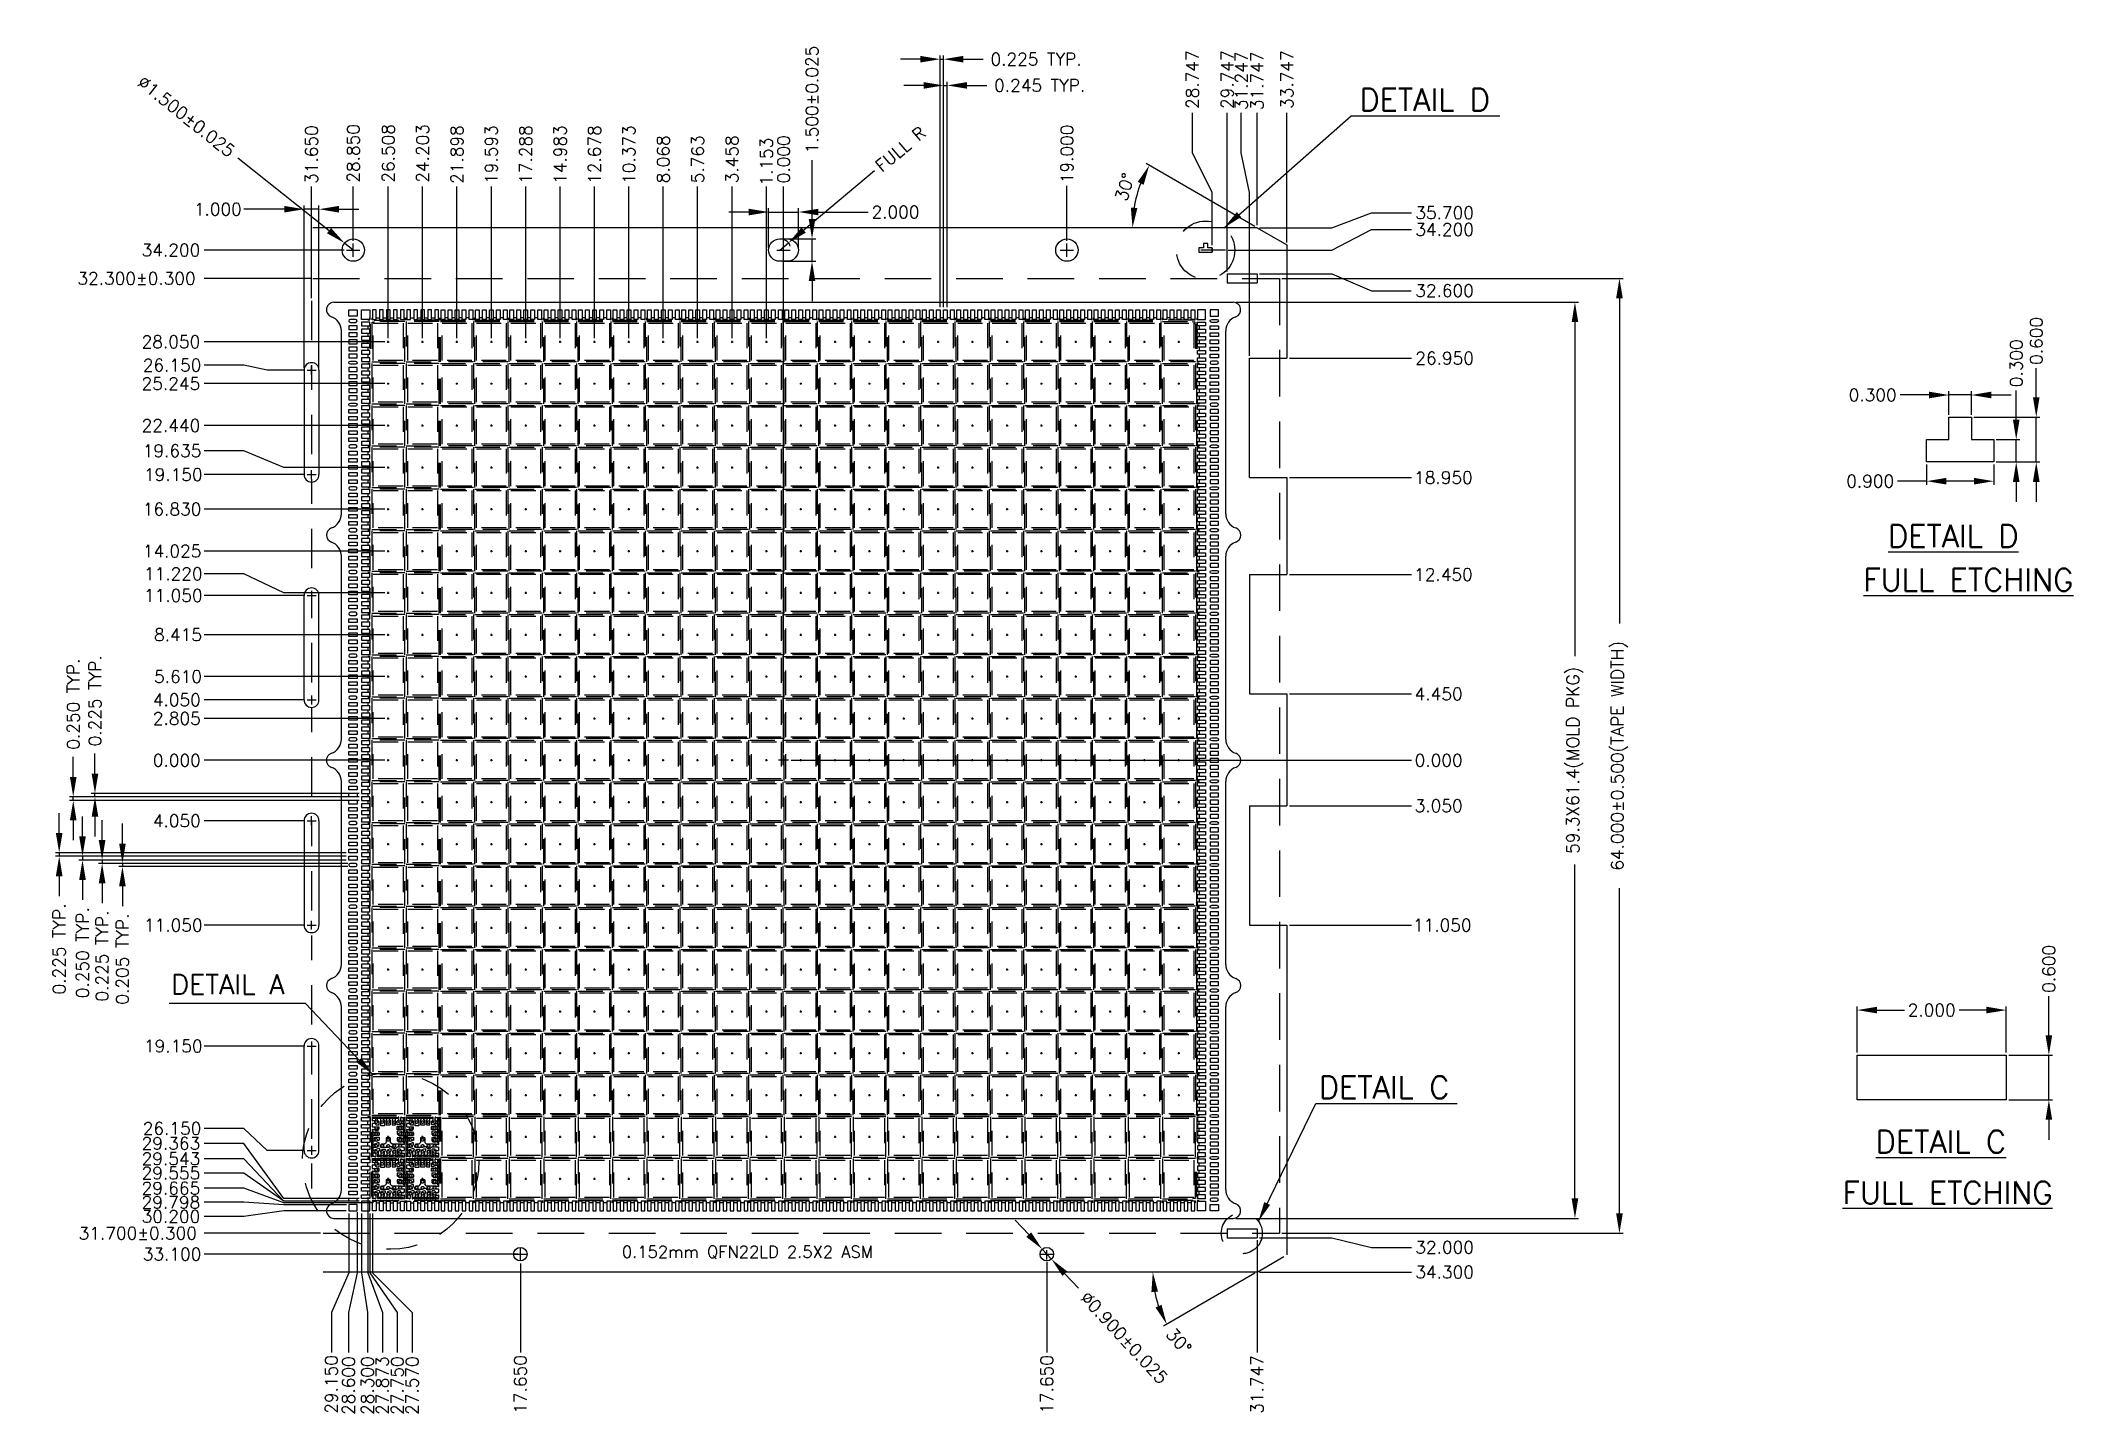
# Model space of a CAD drawing. Header units: millimetres. Extents: x 403.6 to 411.78, y 94.48 to 100.
import ezdxf
from ezdxf.enums import TextEntityAlignment as Align

# ---------------------------------------------------------------- set-up
doc = ezdxf.new("R2010")
doc.units = ezdxf.units.MM
doc.header["$LTSCALE"] = 0.5
doc.header["$PDMODE"] = 98
for name, pattern in [('CENTER', [50.8, 31.75, -6.35, 6.35, -6.35]), ('HIDDEN', [0.375, 0.25, -0.125]), ('PHANTOM2', [31.75, 15.875, -3.175, 3.175, -3.175, 3.175, -3.175])]:
    doc.linetypes.add(name, pattern=pattern)
for name, color, linetype in [('1', 7, 'HIDDEN'), ('1D', 4, 'Continuous'), ('BORDER', 7, 'Continuous'), ('BTM', 7, 'HIDDEN'), ('CEN', 2, 'CENTER'), ('DIM', 3, 'Continuous'), ('PKG', 1, 'PHANTOM2')]:
    doc.layers.add(name, color=color, linetype=linetype)
doc.styles.add('ROMANS', font='romans.shx')
doc.styles.add('SIMPLEX', font='simplex.shx')
doc.dimstyles.new('Standard1', dxfattribs={"dimtxt": 0.08, "dimasz": 0.08, "dimexe": 0.015, "dimexo": 0.015, "dimgap": 0.027, "dimtad": 1, "dimdec": 3, "dimlfac": 33.333333, "dimrnd": 0.0005, "dimzin": 1, "dimtxsty": 'SIMPLEX', "dimcen": 0.1905, "dimclrd": 256, "dimclre": 256, "dimclrt": 256, "dimazin": 3, "dimtp": 0.03, "dimtm": 0.05, "dimtfac": 0.8, "dimtdec": 3, "dimtmove": 0, "dimatfit": 3, "dimfxl": 0.05, "dimtzin": 4, "dimlwd": -1, "dimlwe": -1})
doc.dimstyles.new('Standard2', dxfattribs={"dimtxt": 0.05, "dimasz": 0.08, "dimexe": 0.015, "dimexo": 0.01, "dimgap": 0.01, "dimtad": 1, "dimdec": 3, "dimlfac": 16.666667, "dimrnd": 0.0005, "dimzin": 1, "dimtxsty": 'SIMPLEX', "dimcen": 0.015, "dimclrd": 256, "dimclre": 256, "dimclrt": 256, "dimazin": 3, "dimtp": 0.03, "dimtm": 0.05, "dimtfac": 0.8, "dimtdec": 3, "dimtmove": 0, "dimatfit": 3, "dimfxl": 0.05, "dimtzin": 4, "dimlwd": -1, "dimlwe": -1})
doc.dimstyles.new('Standard4', dxfattribs={"dimtxt": 0.055, "dimasz": 0.08, "dimexe": 0.015, "dimexo": 0.015, "dimgap": 0.027, "dimtad": 1, "dimdec": 3, "dimrnd": 5e-06, "dimzin": 1, "dimtxsty": 'SIMPLEX', "dimcen": 0.05, "dimclrd": 256, "dimclre": 256, "dimclrt": 256, "dimazin": 3, "dimtp": 0.03, "dimtm": 0.03, "dimtfac": 0.8, "dimtdec": 3, "dimtmove": 0, "dimatfit": 3, "dimfxl": 0.05, "dimlwd": -1, "dimlwe": -1})

msp = doc.modelspace()

# ---------------------------------------------------------------- texts
at = {"layer": '1D', "color": 3, "style": 'ROMANS'}
msp.add_text('0.152mm QFN22LD 2.5X2 ASM', height=0.04809825, dxfattribs=at).set_placement((405.936931, 95.106534))
at = {"layer": '1D', "ltscale": 0.1, "insert": (404.123458, 96.245981), "char_height": 0.08, "width": 0.62878759, "attachment_point": 1, "style": 'SIMPLEX'}
msp.add_mtext('DETAIL A', dxfattribs=at)
at = {"layer": 'BORDER', "color": 4, "style": 'SIMPLEX'}
for s, height, p in [('DETAIL D', 0.0900002, (409.166554, 99.718783)), ('%%UDETAIL D', 0.09000021, (411.293069, 97.963735))]:
    msp.add_text(s, height=height, dxfattribs=at).set_placement(p, align=Align.CENTER)
at = {"layer": 'BORDER', "color": 4, "attachment_point": 1, "style": 'SIMPLEX'}
for s, insert, char_height, width in [('{\\LFULL ETCHING}', (410.931091, 97.87789), 0.09000021, 1.16287742), ('DETAIL C', (408.7412, 95.836724), 0.0900002, 0.78191074), ('{\\Fsimplex|c0;\\LDETAIL C}', (410.980792, 95.618202), 0.09000021, 0.78191074), ('{\\LFULL ETCHING}', (410.847509, 95.413586), 0.09000021, 1.16287742)]:
    msp.add_mtext(s, dxfattribs=dict(at, insert=insert, char_height=char_height, width=width))
at = {"layer": 'DIM', "insert": (404.122525, 95.329652), "char_height": 0.05, "attachment_point": 5, "style": 'SIMPLEX'}
msp.add_mtext('\\A1;29.798', dxfattribs=at)

# ---------------------------------------------------------------- blocks, each defined once
blk = doc.blocks.new('*D2')
at = {"layer": 'Defpoints', "color": 0, "ltscale": 0.1, "transparency": 16777216}
for p in [(406.5872, 97.1071), (406.6072, 97.1071), (409.1126, 97.1071)]:
    blk.add_point(p, dxfattribs=at)
at = {"layer": 'DIM', "ltscale": 0.1, "transparency": 16777216}
blk.add_line((406.6172, 97.1071), (409.1126, 97.1071), dxfattribs=at)
at = {"layer": 'DIM', "ltscale": 0.1, "transparency": 16777216, "insert": (409.2226, 97.1071), "char_height": 0.05, "attachment_point": 5, "style": 'SIMPLEX'}
blk.add_mtext('\\A1;0.000', dxfattribs=at)
blk = doc.blocks.new('*D3')
at = {"layer": 'Defpoints', "color": 0, "ltscale": 0.1, "transparency": 16777216}
for p in [(404.6882, 99.414), (404.6882, 98.9554), (406.5872, 97.1071)]:
    blk.add_point(p, dxfattribs=at)
at = {"layer": 'DIM', "ltscale": 0.1, "transparency": 16777216}
blk.add_line((404.6882, 98.9654), (404.6882, 99.414), dxfattribs=at)
at = {"layer": 'DIM', "ltscale": 0.1, "transparency": 16777216, "insert": (404.6882, 99.5431), "char_height": 0.05, "attachment_point": 5, "rotation": 90, "style": 'SIMPLEX'}
blk.add_mtext('\\A1;31.650', dxfattribs=at)
blk = doc.blocks.new('*D4')
at = {"layer": 'Defpoints', "color": 0, "ltscale": 0.1, "transparency": 16777216}
for p in [(408.612, 98.7241), (409.1126, 98.7241), (406.5872, 97.1071)]:
    blk.add_point(p, dxfattribs=at)
at = {"layer": 'DIM', "ltscale": 0.1, "transparency": 16777216}
blk.add_line((408.622, 98.7241), (409.1126, 98.7241), dxfattribs=at)
at = {"layer": 'DIM', "ltscale": 0.1, "transparency": 16777216, "insert": (409.2464, 98.7241), "char_height": 0.05, "attachment_point": 5, "style": 'SIMPLEX'}
blk.add_mtext('\\A1;26.950', dxfattribs=at)
blk = doc.blocks.new('*D5')
at = {"layer": 'Defpoints', "color": 0, "ltscale": 0.1, "transparency": 16777216}
for p in [(408.612, 98.2441), (409.1126, 98.2441), (406.5872, 97.1071)]:
    blk.add_point(p, dxfattribs=at)
at = {"layer": 'DIM', "ltscale": 0.1, "transparency": 16777216}
blk.add_line((408.622, 98.2441), (409.1126, 98.2441), dxfattribs=at)
at = {"layer": 'DIM', "ltscale": 0.1, "transparency": 16777216, "insert": (409.2417, 98.2441), "char_height": 0.05, "attachment_point": 5, "style": 'SIMPLEX'}
blk.add_mtext('\\A1;18.950', dxfattribs=at)
blk = doc.blocks.new('*D6')
at = {"layer": 'Defpoints', "color": 0, "ltscale": 0.1, "transparency": 16777216}
for p in [(408.612, 97.8541), (409.1126, 97.8541), (406.5872, 97.1071)]:
    blk.add_point(p, dxfattribs=at)
at = {"layer": 'DIM', "ltscale": 0.1, "transparency": 16777216}
blk.add_line((408.622, 97.8541), (409.1126, 97.8541), dxfattribs=at)
at = {"layer": 'DIM', "ltscale": 0.1, "transparency": 16777216, "insert": (409.2417, 97.8541), "char_height": 0.05, "attachment_point": 5, "style": 'SIMPLEX'}
blk.add_mtext('\\A1;12.450', dxfattribs=at)
blk = doc.blocks.new('*D7')
at = {"layer": 'Defpoints', "color": 0, "ltscale": 0.1, "transparency": 16777216}
for p in [(408.612, 97.3741), (409.1126, 97.3741), (406.5872, 97.1071)]:
    blk.add_point(p, dxfattribs=at)
at = {"layer": 'DIM', "ltscale": 0.1, "transparency": 16777216}
blk.add_line((408.622, 97.3741), (409.1126, 97.3741), dxfattribs=at)
at = {"layer": 'DIM', "ltscale": 0.1, "transparency": 16777216, "insert": (409.2226, 97.3741), "char_height": 0.05, "attachment_point": 5, "style": 'SIMPLEX'}
blk.add_mtext('\\A1;4.450', dxfattribs=at)
blk = doc.blocks.new('*D8')
at = {"layer": 'Defpoints', "color": 0, "ltscale": 0.1, "transparency": 16777216}
for p in [(406.5872, 97.1071), (408.612, 96.9241), (409.1126, 96.9241)]:
    blk.add_point(p, dxfattribs=at)
at = {"layer": 'DIM', "ltscale": 0.1, "transparency": 16777216}
blk.add_line((408.622, 96.9241), (409.1126, 96.9241), dxfattribs=at)
at = {"layer": 'DIM', "ltscale": 0.1, "transparency": 16777216, "insert": (409.2226, 96.9241), "char_height": 0.05, "attachment_point": 5, "style": 'SIMPLEX'}
blk.add_mtext('\\A1;3.050', dxfattribs=at)
blk = doc.blocks.new('*D9')
at = {"layer": 'Defpoints', "color": 0, "ltscale": 0.1, "transparency": 16777216}
for p in [(406.5872, 97.1071), (408.612, 96.4441), (409.1126, 96.4441)]:
    blk.add_point(p, dxfattribs=at)
at = {"layer": 'DIM', "ltscale": 0.1, "transparency": 16777216}
blk.add_line((408.622, 96.4441), (409.1126, 96.4441), dxfattribs=at)
at = {"layer": 'DIM', "ltscale": 0.1, "transparency": 16777216, "insert": (409.2369, 96.4441), "char_height": 0.05, "attachment_point": 5, "style": 'SIMPLEX'}
blk.add_mtext('\\A1;11.050', dxfattribs=at)
blk = doc.blocks.new('*D10')
at = {"layer": 'Defpoints', "color": 0, "ltscale": 0.1, "transparency": 16777216}
for p in [(406.5872, 97.1071), (408.492, 95.0491), (409.1126, 95.0491)]:
    blk.add_point(p, dxfattribs=at)
at = {"layer": 'DIM', "ltscale": 0.1, "transparency": 16777216}
blk.add_line((408.502, 95.0491), (409.1126, 95.0491), dxfattribs=at)
at = {"layer": 'DIM', "ltscale": 0.1, "transparency": 16777216, "insert": (409.2464, 95.0491), "char_height": 0.05, "attachment_point": 5, "style": 'SIMPLEX'}
blk.add_mtext('\\A1;34.300', dxfattribs=at)
blk = doc.blocks.new('*D11')
at = {"layer": 'Defpoints', "color": 0, "ltscale": 0.1, "transparency": 16777216}
for p in [(406.5872, 97.1071), (405.5282, 95.0941), (405.5282, 94.7262)]:
    blk.add_point(p, dxfattribs=at)
at = {"layer": 'DIM', "ltscale": 0.1, "transparency": 16777216}
blk.add_line((405.5282, 95.0841), (405.5282, 94.7262), dxfattribs=at)
at = {"layer": 'DIM', "ltscale": 0.1, "transparency": 16777216, "insert": (405.5282, 94.5972), "char_height": 0.05, "attachment_point": 5, "rotation": 90, "style": 'SIMPLEX'}
blk.add_mtext('\\A1;17.650', dxfattribs=at)
blk = doc.blocks.new('*D12')
at = {"layer": 'Defpoints', "color": 0, "ltscale": 0.1, "transparency": 16777216}
for p in [(406.5872, 97.1071), (404.2563, 95.6268), (404.6702, 95.5381)]:
    blk.add_point(p, dxfattribs=at)
at = {"layer": 'DIM', "ltscale": 0.1, "transparency": 16777216}
for p, q in [((404.4163, 95.6268), (404.2563, 95.6268)), ((404.5102, 95.5381), (404.4163, 95.6268)), ((404.6602, 95.5381), (404.5102, 95.5381))]:
    blk.add_line(p, q, dxfattribs=at)
at = {"layer": 'DIM', "ltscale": 0.1, "transparency": 16777216, "insert": (404.1273, 95.6268), "char_height": 0.05, "attachment_point": 5, "style": 'SIMPLEX'}
blk.add_mtext('\\A1;26.150', dxfattribs=at)
blk = doc.blocks.new('*D13')
at = {"layer": 'Defpoints', "color": 0, "ltscale": 0.1, "transparency": 16777216}
for p in [(406.5872, 97.1071), (404.2563, 95.958), (404.6702, 95.958)]:
    blk.add_point(p, dxfattribs=at)
at = {"layer": 'DIM', "ltscale": 0.1, "transparency": 16777216}
blk.add_line((404.6602, 95.958), (404.2563, 95.958), dxfattribs=at)
at = {"layer": 'DIM', "ltscale": 0.1, "transparency": 16777216, "insert": (404.132, 95.958), "char_height": 0.05, "attachment_point": 5, "style": 'SIMPLEX'}
blk.add_mtext('\\A1;19.150', dxfattribs=at)
blk = doc.blocks.new('*D14')
at = {"layer": 'Defpoints', "color": 0, "ltscale": 0.1, "transparency": 16777216}
for p in [(406.5872, 97.1071), (404.2563, 96.4441), (404.6702, 96.4441)]:
    blk.add_point(p, dxfattribs=at)
at = {"layer": 'DIM', "ltscale": 0.1, "transparency": 16777216}
blk.add_line((404.6602, 96.4441), (404.2563, 96.4441), dxfattribs=at)
at = {"layer": 'DIM', "ltscale": 0.1, "transparency": 16777216, "insert": (404.132, 96.4441), "char_height": 0.05, "attachment_point": 5, "style": 'SIMPLEX'}
blk.add_mtext('\\A1;11.050', dxfattribs=at)
blk = doc.blocks.new('*D15')
at = {"layer": 'Defpoints', "color": 0, "ltscale": 0.1, "transparency": 16777216}
for p in [(406.5872, 97.1071), (404.2563, 96.864), (404.6702, 96.864)]:
    blk.add_point(p, dxfattribs=at)
at = {"layer": 'DIM', "ltscale": 0.1, "transparency": 16777216}
blk.add_line((404.6602, 96.864), (404.2563, 96.864), dxfattribs=at)
at = {"layer": 'DIM', "ltscale": 0.1, "transparency": 16777216, "insert": (404.1463, 96.864), "char_height": 0.05, "attachment_point": 5, "style": 'SIMPLEX'}
blk.add_mtext('\\A1;4.050', dxfattribs=at)
blk = doc.blocks.new('*D16')
at = {"layer": 'Defpoints', "color": 0, "ltscale": 0.1, "transparency": 16777216}
for p in [(404.2563, 97.77), (404.6702, 97.77), (406.5872, 97.1071)]:
    blk.add_point(p, dxfattribs=at)
at = {"layer": 'DIM', "ltscale": 0.1, "transparency": 16777216}
blk.add_line((404.6602, 97.77), (404.2563, 97.77), dxfattribs=at)
at = {"layer": 'DIM', "ltscale": 0.1, "transparency": 16777216, "insert": (404.132, 97.77), "char_height": 0.05, "attachment_point": 5, "style": 'SIMPLEX'}
blk.add_mtext('\\A1;11.050', dxfattribs=at)
blk = doc.blocks.new('*D17')
at = {"layer": 'Defpoints', "color": 0, "ltscale": 0.1, "transparency": 16777216}
for p in [(404.2563, 99.1591), (404.8292, 99.1591), (406.5872, 97.1071)]:
    blk.add_point(p, dxfattribs=at)
at = {"layer": 'DIM', "ltscale": 0.1, "transparency": 16777216}
blk.add_line((404.8192, 99.1591), (404.2563, 99.1591), dxfattribs=at)
at = {"layer": 'DIM', "ltscale": 0.1, "transparency": 16777216, "insert": (404.1225, 99.1591), "char_height": 0.05, "attachment_point": 5, "style": 'SIMPLEX'}
blk.add_mtext('\\A1;34.200', dxfattribs=at)
blk = doc.blocks.new('*D18')
at = {"layer": 'Defpoints', "color": 0, "ltscale": 0.1, "transparency": 16777216}
for p in [(404.2563, 99.0451), (404.694, 99.0451), (406.5872, 97.1071)]:
    blk.add_point(p, dxfattribs=at)
at = {"layer": 'DIM', "ltscale": 0.1, "transparency": 16777216}
blk.add_line((404.684, 99.0451), (404.2563, 99.0451), dxfattribs=at)
at = {"layer": 'DIM', "ltscale": 0.1, "transparency": 16777216, "insert": (403.9844, 99.0451), "char_height": 0.05, "attachment_point": 5, "style": 'SIMPLEX'}
blk.add_mtext('\\A1;32.300%%P0.300', dxfattribs=at)
blk = doc.blocks.new('*D19')
at = {"layer": 'Defpoints', "color": 0, "transparency": 16777216}
for p in [(408.582, 99.0451), (408.582, 95.2051), (409.9498, 95.2051)]:
    blk.add_point(p, dxfattribs=at)
at = {"layer": 'DIM', "transparency": 16777216}
for p, q in [((408.592, 99.0451), (409.9648, 99.0451)), ((409.9498, 98.9651), (409.9498, 97.6577)), ((409.9498, 95.2851), (409.9498, 96.5924)), ((408.592, 95.2051), (409.9648, 95.2051))]:
    blk.add_line(p, q, dxfattribs=at)
for points in [[(409.9365, 98.9651), (409.9631, 98.9651), (409.9498, 99.0451)], [(409.9365, 95.2851), (409.9631, 95.2851), (409.9498, 95.2051)]]:
    blk.add_solid(points, dxfattribs=at)
at = {"layer": 'DIM', "transparency": 16777216, "insert": (409.9498, 97.1251), "char_height": 0.05, "attachment_point": 5, "rotation": 90, "style": 'SIMPLEX'}
blk.add_mtext('\\A1;64.000%%P0.500(TAPE WIDTH)', dxfattribs=at)
blk = doc.blocks.new('*D20')
at = {"layer": 'Defpoints', "color": 0, "transparency": 16777216}
for p in [(408.3962, 98.9491), (408.3962, 95.2651), (409.7707, 95.2651)]:
    blk.add_point(p, dxfattribs=at)
at = {"layer": 'DIM', "transparency": 16777216}
for p, q in [((408.4062, 98.9491), (409.7857, 98.9491)), ((409.7707, 98.8691), (409.7707, 97.5254)), ((409.7707, 95.3451), (409.7707, 96.6887)), ((408.4062, 95.2651), (409.7857, 95.2651))]:
    blk.add_line(p, q, dxfattribs=at)
for points in [[(409.7574, 98.8691), (409.7841, 98.8691), (409.7707, 98.9491)], [(409.7574, 95.3451), (409.7841, 95.3451), (409.7707, 95.2651)]]:
    blk.add_solid(points, dxfattribs=at)
at = {"layer": 'DIM', "transparency": 16777216, "insert": (409.7707, 97.1071), "char_height": 0.05, "attachment_point": 5, "rotation": 90, "style": 'SIMPLEX'}
blk.add_mtext('\\A1;59.3X61.4(MOLD PKG)', dxfattribs=at)
blk = doc.blocks.new('*D21')
at = {"layer": 'Defpoints', "color": 0, "transparency": 16777216}
for p in [(404.8211, 99.1872), (404.8562, 99.1591)]:
    blk.add_point(p, dxfattribs=at)
at = {"layer": 'DIM', "transparency": 16777216}
for p, q in [((404.392, 99.5306), (404.7586, 99.2372)), ((404.8562, 99.1591), (404.8211, 99.1872))]:
    blk.add_line(p, q, dxfattribs=at)
blk.add_solid([(404.7669, 99.2476), (404.7503, 99.2267), (404.8211, 99.1872)], dxfattribs=at)
at = {"layer": 'DIM', "transparency": 16777216, "insert": (404.1843, 99.6967), "char_height": 0.05, "attachment_point": 5, "rotation": 321.33213, "style": 'SIMPLEX'}
blk.add_mtext('\\A1;%%c1.500%%p0.025', dxfattribs=at)
blk = doc.blocks.new('*D22')
at = {"layer": 'Defpoints', "color": 0, "ltscale": 0.1, "transparency": 16777216}
for p in [(404.7182, 99.3233), (404.6582, 98.676), (404.7182, 98.676)]:
    blk.add_point(p, dxfattribs=at)
at = {"layer": 'DIM', "ltscale": 0.1, "transparency": 16777216}
for p, q in [((404.5782, 99.3233), (404.4164, 99.3233)), ((404.6582, 98.686), (404.6582, 99.3383)), ((404.7182, 99.3233), (404.6582, 99.3233)), ((404.7182, 98.686), (404.7182, 99.3383)), ((404.7982, 99.3233), (404.8782, 99.3233))]:
    blk.add_line(p, q, dxfattribs=at)
for points in [[(404.5782, 99.3366), (404.5782, 99.31), (404.6582, 99.3233)], [(404.7982, 99.3366), (404.7982, 99.31), (404.7182, 99.3233)]]:
    blk.add_solid(points, dxfattribs=at)
at = {"layer": 'DIM', "ltscale": 0.1, "transparency": 16777216, "insert": (404.3112, 99.3233), "char_height": 0.05, "attachment_point": 5, "style": 'SIMPLEX'}
blk.add_mtext('\\A1;1.000', dxfattribs=at)
blk = doc.blocks.new('*D23')
at = {"layer": 'Defpoints', "color": 0, "transparency": 16777216}
for p in [(408.492, 99.0631), (409.1124, 98.9957), (406.5872, 97.1071)]:
    blk.add_point(p, dxfattribs=at)
at = {"layer": 'DIM', "transparency": 16777216}
for p, q in [((408.502, 99.0631), (408.7924, 99.0631)), ((408.7924, 99.0631), (408.9524, 98.9957)), ((408.9524, 98.9957), (409.1124, 98.9957))]:
    blk.add_line(p, q, dxfattribs=at)
at = {"layer": 'DIM', "transparency": 16777216, "insert": (409.2462, 98.9957), "char_height": 0.05, "attachment_point": 5, "style": 'SIMPLEX'}
blk.add_mtext('\\A1;32.600', dxfattribs=at)
blk = doc.blocks.new('*D24')
at = {"layer": 'Defpoints', "color": 0, "transparency": 16777216}
for p in [(406.5872, 97.1071), (408.492, 95.1871), (409.1126, 95.1485)]:
    blk.add_point(p, dxfattribs=at)
at = {"layer": 'DIM', "transparency": 16777216}
for p, q in [((408.502, 95.1871), (408.7926, 95.1871)), ((408.7926, 95.1871), (408.9526, 95.1485)), ((408.9526, 95.1485), (409.1126, 95.1485))]:
    blk.add_line(p, q, dxfattribs=at)
at = {"layer": 'DIM', "transparency": 16777216, "insert": (409.2464, 95.1485), "char_height": 0.05, "attachment_point": 5, "style": 'SIMPLEX'}
blk.add_mtext('\\A1;32.000', dxfattribs=at)
blk = doc.blocks.new('*D25')
at = {"layer": 'Defpoints', "color": 0, "ltscale": 0.1, "transparency": 16777216}
for p in [(406.5872, 97.1071), (408.492, 95.1871), (408.492, 94.7262)]:
    blk.add_point(p, dxfattribs=at)
at = {"layer": 'DIM', "ltscale": 0.1, "transparency": 16777216}
blk.add_line((408.492, 95.1771), (408.492, 94.7262), dxfattribs=at)
at = {"layer": 'DIM', "color": 1, "ltscale": 0.1, "transparency": 16777216, "insert": (408.492, 94.5972), "char_height": 0.05, "attachment_point": 5, "rotation": 90, "style": 'SIMPLEX'}
blk.add_mtext('\\A1;{\\C256;31.747}', dxfattribs=at)
blk = doc.blocks.new('*D26')
at = {"layer": 'Defpoints', "color": 0, "ltscale": 0.1, "transparency": 16777216}
for p in [(406.5872, 97.1071), (407.6462, 95.1002), (407.6462, 94.7262)]:
    blk.add_point(p, dxfattribs=at)
at = {"layer": 'DIM', "ltscale": 0.1, "transparency": 16777216}
blk.add_line((407.6462, 95.0902), (407.6462, 94.7262), dxfattribs=at)
at = {"layer": 'DIM', "ltscale": 0.1, "transparency": 16777216, "insert": (407.6462, 94.5972), "char_height": 0.05, "attachment_point": 5, "rotation": 90, "style": 'SIMPLEX'}
blk.add_mtext('\\A1;17.650', dxfattribs=at)
blk = doc.blocks.new('*D27')
at = {"layer": 'Defpoints', "color": 0, "ltscale": 0.1, "transparency": 16777216}
for p in [(407.6279, 95.1409), (407.6646, 95.1012)]:
    blk.add_point(p, dxfattribs=at)
at = {"layer": 'DIM', "linetype": 'ByBlock', "ltscale": 0.1, "transparency": 16777216}
for p, q in [((407.5735, 95.1995), (407.5191, 95.2582)), ((407.6279, 95.1409), (407.6646, 95.1012)), ((407.7733, 94.9839), (407.7189, 95.0426))]:
    blk.add_line(p, q, dxfattribs=at)
at = {"layer": 'DIM', "ltscale": 0.1, "transparency": 16777216}
for points in [[(407.5833, 95.2086), (407.5637, 95.1905), (407.6279, 95.1409)], [(407.7287, 95.0516), (407.7092, 95.0335), (407.6646, 95.1012)]]:
    blk.add_solid(points, dxfattribs=at)
at = {"layer": 'DIM', "ltscale": 0.1, "transparency": 16777216, "insert": (407.9573, 94.7853), "char_height": 0.05, "attachment_point": 5, "rotation": 312.81619, "style": 'SIMPLEX'}
blk.add_mtext('\\A1;∅0.900%%P0.025', dxfattribs=at)
blk = doc.blocks.new('*D41')
at = {"layer": 'Defpoints', "color": 0, "transparency": 16777216}
for p in [(406.5872, 97.1071), (404.2563, 95.2051), (404.7345, 95.2051)]:
    blk.add_point(p, dxfattribs=at)
at = {"layer": 'DIM', "transparency": 16777216}
blk.add_line((404.7245, 95.2051), (404.2563, 95.2051), dxfattribs=at)
at = {"layer": 'DIM', "transparency": 16777216, "insert": (403.9892, 95.2051), "char_height": 0.05, "attachment_point": 5, "style": 'SIMPLEX'}
blk.add_mtext('\\A1;31.700%%P0.300', dxfattribs=at)
blk = doc.blocks.new('*D42')
at = {"layer": 'Defpoints', "color": 0, "transparency": 16777216}
for p in [(406.5872, 97.1071), (404.2563, 95.1211), (405.5282, 95.1211)]:
    blk.add_point(p, dxfattribs=at)
at = {"layer": 'DIM', "transparency": 16777216}
blk.add_line((405.5182, 95.1211), (404.2563, 95.1211), dxfattribs=at)
at = {"layer": 'DIM', "transparency": 16777216, "insert": (404.1273, 95.1211), "char_height": 0.05, "attachment_point": 5, "style": 'SIMPLEX'}
blk.add_mtext('\\A1;33.100', dxfattribs=at)
blk = doc.blocks.new('*D28')
at = {"layer": 'Defpoints', "color": 0, "transparency": 16777216}
for p in [(406.5872, 97.1071), (404.8382, 95.2951), (404.7679, 94.7262)]:
    blk.add_point(p, dxfattribs=at)
at = {"layer": 'DIM', "transparency": 16777216}
for p, q in [((404.8382, 95.2851), (404.8382, 95.0462)), ((404.8382, 95.0462), (404.7679, 94.8862)), ((404.7679, 94.8862), (404.7679, 94.7262))]:
    blk.add_line(p, q, dxfattribs=at)
at = {"layer": 'DIM', "transparency": 16777216, "insert": (404.7679, 94.5972), "char_height": 0.05, "attachment_point": 5, "rotation": 90, "style": 'SIMPLEX'}
blk.add_mtext('\\A1;29.150', dxfattribs=at)
blk = doc.blocks.new('*D29')
at = {"layer": 'Defpoints', "color": 0, "transparency": 16777216}
for p in [(406.5872, 97.1071), (404.8892, 95.2951), (404.9132, 94.7262)]:
    blk.add_point(p, dxfattribs=at)
at = {"layer": 'DIM', "transparency": 16777216}
for p, q in [((404.8892, 95.2851), (404.8892, 95.0462)), ((404.8892, 95.0462), (404.9132, 94.8862)), ((404.9132, 94.8862), (404.9132, 94.7262))]:
    blk.add_line(p, q, dxfattribs=at)
at = {"layer": 'DIM', "transparency": 16777216, "insert": (404.9132, 94.5924), "char_height": 0.05, "attachment_point": 5, "rotation": 90, "style": 'SIMPLEX'}
blk.add_mtext('\\A1;28.300', dxfattribs=at)
blk = doc.blocks.new('*D30')
at = {"layer": 'Defpoints', "color": 0, "transparency": 16777216}
for p in [(406.5872, 97.1071), (404.9149, 95.3603), (404.9732, 94.7262)]:
    blk.add_point(p, dxfattribs=at)
at = {"layer": 'DIM', "transparency": 16777216}
for p, q in [((404.9149, 95.3503), (404.9149, 95.0462)), ((404.9149, 95.0462), (404.9732, 94.8862)), ((404.9732, 94.8862), (404.9732, 94.7262))]:
    blk.add_line(p, q, dxfattribs=at)
at = {"layer": 'DIM', "transparency": 16777216, "insert": (404.9732, 94.5924), "char_height": 0.05, "attachment_point": 5, "rotation": 90, "style": 'SIMPLEX'}
blk.add_mtext('\\A1;27.873', dxfattribs=at)
blk = doc.blocks.new('*D31')
at = {"layer": 'Defpoints', "color": 0, "ltscale": 0.1, "transparency": 16777216}
for p in [(406.5872, 97.1071), (404.2563, 95.5666), (404.8892, 95.3453)]:
    blk.add_point(p, dxfattribs=at)
at = {"layer": 'DIM', "linetype": 'ByBlock', "ltscale": 0.1, "transparency": 16777216}
for p, q in [((404.4163, 95.5666), (404.2563, 95.5666)), ((404.5763, 95.3453), (404.4163, 95.5666)), ((404.8792, 95.3453), (404.5763, 95.3453))]:
    blk.add_line(p, q, dxfattribs=at)
at = {"layer": 'DIM', "ltscale": 0.1, "transparency": 16777216, "insert": (404.1225, 95.5666), "char_height": 0.05, "attachment_point": 5, "style": 'SIMPLEX'}
blk.add_mtext('\\A1;29.363', dxfattribs=at)
blk = doc.blocks.new('*D32')
at = {"layer": 'Defpoints', "color": 0, "ltscale": 0.1, "transparency": 16777216}
for p in [(406.5872, 97.1071), (404.8712, 95.2998), (404.8371, 94.7262)]:
    blk.add_point(p, dxfattribs=at)
at = {"layer": 'DIM', "linetype": 'ByBlock', "ltscale": 0.1, "transparency": 16777216}
for p, q in [((404.8712, 95.2898), (404.8712, 95.0462)), ((404.8712, 95.0462), (404.8371, 94.8862)), ((404.8371, 94.8862), (404.8371, 94.7262))]:
    blk.add_line(p, q, dxfattribs=at)
at = {"layer": 'DIM', "ltscale": 0.1, "transparency": 16777216, "insert": (404.8371, 94.5924), "char_height": 0.05, "attachment_point": 5, "rotation": 90, "style": 'SIMPLEX'}
blk.add_mtext('\\A1;28.600', dxfattribs=at)
blk = doc.blocks.new('*D33')
at = {"layer": 'Defpoints', "color": 0, "ltscale": 0.1, "transparency": 16777216}
for p in [(406.5872, 97.1071), (404.2563, 95.5047), (404.8892, 95.3345)]:
    blk.add_point(p, dxfattribs=at)
at = {"layer": 'DIM', "linetype": 'ByBlock', "ltscale": 0.1, "transparency": 16777216}
for p, q in [((404.4163, 95.5047), (404.2563, 95.5047)), ((404.5763, 95.3345), (404.4163, 95.5047)), ((404.8792, 95.3345), (404.5763, 95.3345))]:
    blk.add_line(p, q, dxfattribs=at)
at = {"layer": 'DIM', "ltscale": 0.1, "transparency": 16777216, "insert": (404.1225, 95.5047), "char_height": 0.05, "attachment_point": 5, "style": 'SIMPLEX'}
blk.add_mtext('\\A1;29.543', dxfattribs=at)
blk = doc.blocks.new('*D34')
at = {"layer": 'Defpoints', "color": 0, "ltscale": 0.1, "transparency": 16777216}
for p in [(408.4287, 99.7105), (408.462, 98.7241), (406.5872, 97.1071)]:
    blk.add_point(p, dxfattribs=at)
at = {"layer": 'DIM', "ltscale": 0.1, "transparency": 16777216}
for p, q in [((408.4287, 99.5505), (408.4287, 99.7105)), ((408.462, 99.3905), (408.4287, 99.5505)), ((408.462, 98.7341), (408.462, 99.3905))]:
    blk.add_line(p, q, dxfattribs=at)
at = {"layer": 'DIM', "ltscale": 0.1, "transparency": 16777216, "insert": (408.4287, 99.8396), "char_height": 0.05, "attachment_point": 5, "rotation": 90, "style": 'SIMPLEX'}
blk.add_mtext('\\A1;31.247', dxfattribs=at)
blk = doc.blocks.new('*D35')
at = {"layer": 'Defpoints', "color": 0, "ltscale": 0.1, "transparency": 16777216}
for p in [(408.372, 99.7105), (408.372, 99.0631), (406.5872, 97.1071)]:
    blk.add_point(p, dxfattribs=at)
at = {"layer": 'DIM', "ltscale": 0.1, "transparency": 16777216}
blk.add_line((408.372, 99.0731), (408.372, 99.7105), dxfattribs=at)
at = {"layer": 'DIM', "ltscale": 0.1, "transparency": 16777216, "insert": (408.372, 99.8443), "char_height": 0.05, "attachment_point": 5, "rotation": 90, "style": 'SIMPLEX'}
blk.add_mtext('\\A1;29.747', dxfattribs=at)
blk = doc.blocks.new('*D36')
at = {"layer": 'Defpoints', "color": 0, "transparency": 16777216}
for p in [(407.9986, 99.3361), (404.694, 99.2491), (408.492, 99.2491), (408.492, 99.2491), (408.612, 99.1798)]:
    blk.add_point(p, dxfattribs=at)
at = {"layer": 'DIM', "transparency": 16777216}
blk.add_line((408.4834, 99.2541), (408.0452, 99.5071), dxfattribs=at)
blk.add_arc((408.492, 99.2491), 0.501, 159.15241, 170.84115, dxfattribs=at)
for points in [[(408.0118, 99.4331), (408.0359, 99.4216), (408.0582, 99.4996)], [(408.0107, 99.3277), (407.9841, 99.3299), (407.991, 99.2491)]]:
    blk.add_solid(points, dxfattribs=at)
at = {"layer": 'DIM', "transparency": 16777216, "insert": (407.96, 99.4123), "char_height": 0.05, "attachment_point": 5, "rotation": 72.94604, "style": 'SIMPLEX'}
blk.add_mtext('\\A1;30°', dxfattribs=at)
blk = doc.blocks.new('*D37')
at = {"layer": 'Defpoints', "color": 0, "transparency": 16777216}
for p in [(408.612, 95.1183), (404.7345, 95.0491), (408.492, 95.0491), (408.492, 95.0491), (408.0789, 94.9762)]:
    blk.add_point(p, dxfattribs=at)
at = {"layer": 'DIM', "transparency": 16777216}
blk.add_line((408.4834, 95.0441), (408.1157, 94.8318), dxfattribs=at)
blk.add_arc((408.492, 95.0491), 0.4195, 190.94229, 199.05771, dxfattribs=at)
for points in [[(408.0669, 94.9681), (408.0934, 94.9707), (408.0725, 95.0491)], [(408.1076, 94.9176), (408.0834, 94.9065), (408.1287, 94.8393)]]:
    blk.add_solid(points, dxfattribs=at)
at = {"layer": 'DIM', "transparency": 16777216, "insert": (408.1776, 94.7713), "char_height": 0.05, "attachment_point": 5, "rotation": 311.44888, "style": 'SIMPLEX'}
blk.add_mtext('\\A1;30°', dxfattribs=at)
blk = doc.blocks.new('*D43')
at = {"layer": 'Defpoints', "color": 0, "ltscale": 0.1, "transparency": 16777216}
for p in [(406.6472, 99.3119), (406.5272, 99.1591), (406.6472, 99.1591)]:
    blk.add_point(p, dxfattribs=at)
at = {"layer": 'DIM', "color": 0, "ltscale": 0.1, "transparency": 16777216}
for p, q in [((406.4472, 99.3119), (406.3672, 99.3119)), ((406.5272, 99.1691), (406.5272, 99.3269)), ((406.5272, 99.3119), (406.6472, 99.3119)), ((406.6472, 99.1691), (406.6472, 99.3269)), ((406.7272, 99.3119), (406.9275, 99.3119))]:
    blk.add_line(p, q, dxfattribs=at)
for points in [[(406.4472, 99.3252), (406.4472, 99.2986), (406.5272, 99.3119)], [(406.7272, 99.3252), (406.7272, 99.2986), (406.6472, 99.3119)]]:
    blk.add_solid(points, dxfattribs=at)
at = {"layer": 'DIM', "color": 1, "ltscale": 0.1, "transparency": 16777216, "insert": (407.0375, 99.3119), "char_height": 0.05, "attachment_point": 5, "style": 'SIMPLEX'}
blk.add_mtext('\\A1;2.000', dxfattribs=at)
blk = doc.blocks.new('*D44')
at = {"layer": 'Defpoints', "color": 0, "ltscale": 0.1, "transparency": 16777216}
for p in [(406.5722, 99.2041), (406.7016, 99.2041), (406.5722, 99.1141)]:
    blk.add_point(p, dxfattribs=at)
at = {"layer": 'DIM', "color": 0, "ltscale": 0.1, "transparency": 16777216}
for p, q in [((406.7016, 99.2841), (406.7016, 99.5211)), ((406.5822, 99.2041), (406.7166, 99.2041)), ((406.7016, 99.1141), (406.7016, 99.2041)), ((406.5822, 99.1141), (406.7166, 99.1141)), ((406.7016, 99.0341), (406.7016, 98.9541))]:
    blk.add_line(p, q, dxfattribs=at)
for points in [[(406.6883, 99.2841), (406.7149, 99.2841), (406.7016, 99.2041)], [(406.6883, 99.0341), (406.7149, 99.0341), (406.7016, 99.1141)]]:
    blk.add_solid(points, dxfattribs=at)
at = {"layer": 'DIM', "color": 1, "ltscale": 0.1, "transparency": 16777216, "insert": (406.7016, 99.7644), "char_height": 0.05, "attachment_point": 5, "rotation": 90, "style": 'SIMPLEX'}
blk.add_mtext('\\A1;1.500%%P0.025', dxfattribs=at)
blk = doc.blocks.new('*D45')
at = {"layer": 'Defpoints', "color": 0, "ltscale": 0.1, "transparency": 16777216}
for p in [(406.5722, 99.1591), (406.6067, 99.1879)]:
    blk.add_point(p, dxfattribs=at)
at = {"layer": 'DIM', "color": 0, "ltscale": 0.1, "transparency": 16777216}
for p, q in [((406.9524, 99.4772), (406.6681, 99.2393)), ((406.5722, 99.1591), (406.6067, 99.1879))]:
    blk.add_line(p, q, dxfattribs=at)
blk.add_arc((406.5722, 99.1591), 0.045, 20.82322, 77.2676, dxfattribs=at)
blk.add_solid([(406.6595, 99.2495), (406.6766, 99.229), (406.6067, 99.1879)], dxfattribs=at)
at = {"layer": 'DIM', "color": 1, "ltscale": 0.1, "transparency": 16777216, "insert": (407.0578, 99.5654), "char_height": 0.05, "attachment_point": 5, "rotation": 39.92181, "style": 'SIMPLEX'}
blk.add_mtext('\\A1;FULL R', dxfattribs=at)
blk = doc.blocks.new('*D46')
at = {"ltscale": 0.1, "transparency": 16777216}
for p, q in [((411.1955, 98.5762), (411.0785, 98.5762)), ((411.2755, 98.4968), (411.2755, 98.5912)), ((411.3655, 98.5762), (411.2755, 98.5762)), ((411.3655, 98.4968), (411.3655, 98.5912)), ((411.4455, 98.5762), (411.5255, 98.5762))]:
    blk.add_line(p, q, dxfattribs=at)
for points in [[(411.1955, 98.5896), (411.1955, 98.5629), (411.2755, 98.5762)], [(411.4455, 98.5896), (411.4455, 98.5629), (411.3655, 98.5762)]]:
    blk.add_solid(points, dxfattribs=at)
at = {"layer": 'Defpoints', "color": 0, "ltscale": 0.1, "transparency": 16777216}
for p in [(411.2755, 98.5762), (411.2755, 98.4868), (411.3655, 98.4868)]:
    blk.add_point(p, dxfattribs=at)
at = {"ltscale": 0.1, "transparency": 16777216, "insert": (410.9685, 98.5762), "char_height": 0.05, "attachment_point": 5, "style": 'SIMPLEX'}
blk.add_mtext('\\A1;0.300', dxfattribs=at)
blk = doc.blocks.new('*D38')
at = {"ltscale": 0.1, "transparency": 16777216}
for p, q in [((411.546, 98.4768), (411.546, 98.5938)), ((411.4655, 98.3968), (411.561, 98.3968)), ((411.546, 98.3068), (411.546, 98.3968)), ((411.4655, 98.3068), (411.561, 98.3068)), ((411.546, 98.2268), (411.546, 98.1468))]:
    blk.add_line(p, q, dxfattribs=at)
for points in [[(411.5326, 98.4768), (411.5593, 98.4768), (411.546, 98.3968)], [(411.5326, 98.2268), (411.5593, 98.2268), (411.546, 98.3068)]]:
    blk.add_solid(points, dxfattribs=at)
at = {"layer": 'Defpoints', "color": 0, "ltscale": 0.1, "transparency": 16777216}
for p in [(411.4555, 98.3968), (411.4555, 98.3068), (411.546, 98.3068)]:
    blk.add_point(p, dxfattribs=at)
at = {"ltscale": 0.1, "transparency": 16777216, "insert": (411.546, 98.7038), "char_height": 0.05, "attachment_point": 5, "rotation": 90, "style": 'SIMPLEX'}
blk.add_mtext('\\A1;0.300', dxfattribs=at)
blk = doc.blocks.new('*D39')
at = {"ltscale": 0.1, "transparency": 16777216}
for p, q in [((411.6266, 98.5668), (411.6266, 98.6838)), ((411.3755, 98.4868), (411.6416, 98.4868)), ((411.6266, 98.3068), (411.6266, 98.4868)), ((411.4655, 98.3068), (411.6416, 98.3068)), ((411.6266, 98.2268), (411.6266, 98.1468))]:
    blk.add_line(p, q, dxfattribs=at)
for points in [[(411.6132, 98.5668), (411.6399, 98.5668), (411.6266, 98.4868)], [(411.6132, 98.2268), (411.6399, 98.2268), (411.6266, 98.3068)]]:
    blk.add_solid(points, dxfattribs=at)
at = {"layer": 'Defpoints', "color": 0, "ltscale": 0.1, "transparency": 16777216}
for p in [(411.3655, 98.4868), (411.6266, 98.4868), (411.4555, 98.3068)]:
    blk.add_point(p, dxfattribs=at)
at = {"ltscale": 0.1, "transparency": 16777216, "insert": (411.6266, 98.7938), "char_height": 0.05, "attachment_point": 5, "rotation": 90, "style": 'SIMPLEX'}
blk.add_mtext('\\A1;0.600', dxfattribs=at)
blk = doc.blocks.new('*D40')
at = {"ltscale": 0.1, "transparency": 16777216}
for p, q in [((411.1855, 98.2968), (411.1855, 98.2146)), ((411.4555, 98.2968), (411.4555, 98.2146)), ((411.1855, 98.2296), (411.0685, 98.2296)), ((411.3755, 98.2296), (411.2655, 98.2296))]:
    blk.add_line(p, q, dxfattribs=at)
for points in [[(411.2655, 98.2429), (411.2655, 98.2162), (411.1855, 98.2296)], [(411.3755, 98.2429), (411.3755, 98.2162), (411.4555, 98.2296)]]:
    blk.add_solid(points, dxfattribs=at)
at = {"layer": 'Defpoints', "color": 0, "ltscale": 0.1, "transparency": 16777216}
for p in [(411.1855, 98.3068), (411.4555, 98.3068), (411.1855, 98.2296)]:
    blk.add_point(p, dxfattribs=at)
at = {"ltscale": 0.1, "transparency": 16777216, "insert": (410.9585, 98.2296), "char_height": 0.05, "attachment_point": 5, "style": 'SIMPLEX'}
blk.add_mtext('\\A1;0.900', dxfattribs=at)
blk = doc.blocks.new('*D71')
at = {"layer": 'Defpoints', "color": 0, "ltscale": 0.1, "transparency": 16777216}
for p in [(408.232, 99.7105), (408.312, 99.1681), (406.5872, 97.1071)]:
    blk.add_point(p, dxfattribs=at)
at = {"layer": 'DIM', "ltscale": 0.1, "transparency": 16777216}
for p, q in [((408.232, 99.5505), (408.232, 99.7105)), ((408.312, 99.3905), (408.232, 99.5505)), ((408.312, 99.1781), (408.312, 99.3905))]:
    blk.add_line(p, q, dxfattribs=at)
at = {"layer": 'DIM', "ltscale": 0.1, "transparency": 16777216, "insert": (408.232, 99.8443), "char_height": 0.05, "attachment_point": 5, "rotation": 90, "style": 'SIMPLEX'}
blk.add_mtext('\\A1;28.747', dxfattribs=at)
blk = doc.blocks.new('*D72')
at = {"layer": 'Defpoints', "color": 0, "ltscale": 0.1, "transparency": 16777216}
for p in [(408.492, 99.7105), (408.492, 99.2491), (406.5872, 97.1071)]:
    blk.add_point(p, dxfattribs=at)
at = {"layer": 'DIM', "ltscale": 0.1, "transparency": 16777216}
blk.add_line((408.492, 99.2591), (408.492, 99.7105), dxfattribs=at)
at = {"layer": 'DIM', "ltscale": 0.1, "transparency": 16777216, "insert": (408.492, 99.8396), "char_height": 0.05, "attachment_point": 5, "rotation": 90, "style": 'SIMPLEX'}
blk.add_mtext('\\A1;31.747', dxfattribs=at)
blk = doc.blocks.new('*D73')
at = {"layer": 'Defpoints', "color": 0, "ltscale": 0.1, "transparency": 16777216}
for p in [(408.612, 99.7105), (408.612, 99.1798), (406.5872, 97.1071)]:
    blk.add_point(p, dxfattribs=at)
at = {"layer": 'DIM', "ltscale": 0.1, "transparency": 16777216}
for p, q in [((408.612, 99.5505), (408.612, 99.7105)), ((408.612, 99.3905), (408.612, 99.5505)), ((408.612, 99.1898), (408.612, 99.3905))]:
    blk.add_line(p, q, dxfattribs=at)
at = {"layer": 'DIM', "ltscale": 0.1, "transparency": 16777216, "insert": (408.612, 99.8443), "char_height": 0.05, "attachment_point": 5, "rotation": 90, "style": 'SIMPLEX'}
blk.add_mtext('\\A1;33.747', dxfattribs=at)
blk = doc.blocks.new('*D74')
at = {"layer": 'Defpoints', "color": 0, "ltscale": 0.1, "transparency": 16777216}
for p in [(409.1126, 99.3091), (408.492, 99.2491), (406.5872, 97.1071)]:
    blk.add_point(p, dxfattribs=at)
at = {"layer": 'DIM', "ltscale": 0.1, "transparency": 16777216}
for p, q in [((408.7926, 99.2491), (408.9526, 99.3091)), ((408.9526, 99.3091), (409.1126, 99.3091)), ((408.502, 99.2491), (408.7926, 99.2491))]:
    blk.add_line(p, q, dxfattribs=at)
at = {"layer": 'DIM', "ltscale": 0.1, "transparency": 16777216, "insert": (409.2464, 99.3091), "char_height": 0.05, "attachment_point": 5, "style": 'SIMPLEX'}
blk.add_mtext('\\A1;35.700', dxfattribs=at)
blk = doc.blocks.new('*D75')
at = {"layer": 'Defpoints', "color": 0, "ltscale": 0.1, "transparency": 16777216}
for p in [(409.1126, 99.2417), (408.3655, 99.1591), (406.5872, 97.1071)]:
    blk.add_point(p, dxfattribs=at)
at = {"layer": 'DIM', "ltscale": 0.1, "transparency": 16777216}
for p, q in [((408.7926, 99.1591), (408.9526, 99.2417)), ((408.9526, 99.2417), (409.1126, 99.2417)), ((408.3755, 99.1591), (408.7926, 99.1591))]:
    blk.add_line(p, q, dxfattribs=at)
at = {"layer": 'DIM', "ltscale": 0.1, "transparency": 16777216, "insert": (409.2464, 99.2417), "char_height": 0.05, "attachment_point": 5, "style": 'SIMPLEX'}
blk.add_mtext('\\A1;34.200', dxfattribs=at)
blk = doc.blocks.new('*D76')
at = {"layer": 'Defpoints', "color": 0, "ltscale": 0.1, "transparency": 16777216}
for p in [(404.8562, 99.414), (404.8562, 99.186), (406.5872, 97.1071)]:
    blk.add_point(p, dxfattribs=at)
at = {"layer": 'DIM', "ltscale": 0.1, "transparency": 16777216}
blk.add_line((404.8562, 99.196), (404.8562, 99.414), dxfattribs=at)
at = {"layer": 'DIM', "ltscale": 0.1, "transparency": 16777216, "insert": (404.8562, 99.5478), "char_height": 0.05, "attachment_point": 5, "rotation": 90, "style": 'SIMPLEX'}
blk.add_mtext('\\A1;28.850', dxfattribs=at)
blk = doc.blocks.new('*D77')
at = {"layer": 'Defpoints', "color": 0, "ltscale": 0.1, "transparency": 16777216}
for p in [(407.7272, 99.4168), (407.7272, 99.186), (406.5872, 97.1071)]:
    blk.add_point(p, dxfattribs=at)
at = {"layer": 'DIM', "ltscale": 0.1, "transparency": 16777216}
blk.add_line((407.7272, 99.196), (407.7272, 99.4168), dxfattribs=at)
at = {"layer": 'DIM', "ltscale": 0.1, "transparency": 16777216, "insert": (407.7272, 99.5458), "char_height": 0.05, "attachment_point": 5, "rotation": 90, "style": 'SIMPLEX'}
blk.add_mtext('\\A1;19.000', dxfattribs=at)
blk = doc.blocks.new('*D78')
at = {"layer": 'Defpoints', "color": 0, "ltscale": 0.1, "transparency": 16777216}
for p in [(406.5872, 99.414), (406.5872, 97.1271), (406.5872, 97.1071)]:
    blk.add_point(p, dxfattribs=at)
at = {"layer": 'DIM', "ltscale": 0.1, "transparency": 16777216}
blk.add_line((406.5872, 97.1371), (406.5872, 99.414), dxfattribs=at)
at = {"layer": 'DIM', "ltscale": 0.1, "transparency": 16777216, "insert": (406.5872, 99.524), "char_height": 0.05, "attachment_point": 5, "rotation": 90, "style": 'SIMPLEX'}
blk.add_mtext('\\A1;0.000', dxfattribs=at)
blk = doc.blocks.new('*D79')
at = {"ltscale": 0.1, "transparency": 16777216}
for p, q in [((410.9062, 95.9314), (410.9062, 96.1176)), ((410.9862, 96.1026), (411.0962, 96.1026)), ((411.4262, 96.1026), (411.3162, 96.1026)), ((411.5062, 95.9314), (411.5062, 96.1176))]:
    blk.add_line(p, q, dxfattribs=at)
for points in [[(410.9862, 96.116), (410.9862, 96.0893), (410.9062, 96.1026)], [(411.4262, 96.116), (411.4262, 96.0893), (411.5062, 96.1026)]]:
    blk.add_solid(points, dxfattribs=at)
at = {"layer": 'Defpoints', "color": 0, "ltscale": 0.1, "transparency": 16777216}
for p in [(411.5062, 96.1026), (410.9062, 95.9214), (411.5062, 95.9214)]:
    blk.add_point(p, dxfattribs=at)
at = {"ltscale": 0.1, "transparency": 16777216, "insert": (411.2062, 96.1026), "char_height": 0.05, "attachment_point": 5, "style": 'SIMPLEX'}
blk.add_mtext('\\A1;2.000', dxfattribs=at)
blk = doc.blocks.new('*D80')
at = {"ltscale": 0.1, "transparency": 16777216}
for p, q in [((411.6773, 96.0014), (411.6773, 96.1584)), ((411.5162, 95.9214), (411.6923, 95.9214)), ((411.6773, 95.7414), (411.6773, 95.9214)), ((411.5162, 95.7414), (411.6923, 95.7414)), ((411.6773, 95.6614), (411.6773, 95.5814))]:
    blk.add_line(p, q, dxfattribs=at)
for points in [[(411.664, 96.0014), (411.6907, 96.0014), (411.6773, 95.9214)], [(411.664, 95.6614), (411.6907, 95.6614), (411.6773, 95.7414)]]:
    blk.add_solid(points, dxfattribs=at)
at = {"layer": 'Defpoints', "color": 0, "ltscale": 0.1, "transparency": 16777216}
for p in [(411.5062, 95.9214), (411.6773, 95.9214), (411.5062, 95.7414)]:
    blk.add_point(p, dxfattribs=at)
at = {"ltscale": 0.1, "transparency": 16777216, "insert": (411.6773, 96.2684), "char_height": 0.05, "attachment_point": 5, "rotation": 90, "style": 'SIMPLEX'}
blk.add_mtext('\\A1;0.600', dxfattribs=at)
blk = doc.blocks.new('*D81')
at = {"layer": 'Defpoints', "color": 0, "ltscale": 0.1, "transparency": 16777216}
for p in [(404.2563, 98.696), (404.6702, 98.676), (406.5872, 97.1071)]:
    blk.add_point(p, dxfattribs=at)
at = {"layer": 'DIM', "ltscale": 0.1, "transparency": 16777216}
for p, q in [((404.4163, 98.696), (404.2563, 98.696)), ((404.5102, 98.676), (404.4163, 98.696)), ((404.6602, 98.676), (404.5102, 98.676))]:
    blk.add_line(p, q, dxfattribs=at)
at = {"layer": 'DIM', "ltscale": 0.1, "transparency": 16777216, "insert": (404.1273, 98.696), "char_height": 0.05, "attachment_point": 5, "style": 'SIMPLEX'}
blk.add_mtext('\\A1;26.150', dxfattribs=at)
blk = doc.blocks.new('*D82')
at = {"layer": 'Defpoints', "color": 0, "ltscale": 0.1, "transparency": 16777216}
for p in [(404.2563, 98.2561), (404.6702, 98.2561), (406.5872, 97.1071)]:
    blk.add_point(p, dxfattribs=at)
at = {"layer": 'DIM', "ltscale": 0.1, "transparency": 16777216}
blk.add_line((404.6602, 98.2561), (404.2563, 98.2561), dxfattribs=at)
at = {"layer": 'DIM', "ltscale": 0.1, "transparency": 16777216, "insert": (404.132, 98.2561), "char_height": 0.05, "attachment_point": 5, "style": 'SIMPLEX'}
blk.add_mtext('\\A1;19.150', dxfattribs=at)
blk = doc.blocks.new('*D83')
at = {"layer": 'Defpoints', "color": 0, "ltscale": 0.1, "transparency": 16777216}
for p in [(404.2563, 97.3501), (404.6702, 97.3501), (406.5872, 97.1071)]:
    blk.add_point(p, dxfattribs=at)
at = {"layer": 'DIM', "ltscale": 0.1, "transparency": 16777216}
blk.add_line((404.6602, 97.3501), (404.2563, 97.3501), dxfattribs=at)
at = {"layer": 'DIM', "ltscale": 0.1, "transparency": 16777216, "insert": (404.1463, 97.3501), "char_height": 0.05, "attachment_point": 5, "style": 'SIMPLEX'}
blk.add_mtext('\\A1;4.050', dxfattribs=at)
blk = doc.blocks.new('*D84')
at = {"layer": 'Defpoints', "color": 0, "ltscale": 0.1, "transparency": 16777216}
for p in [(406.5872, 97.1071), (404.9222, 95.2951), (405.0332, 94.7262)]:
    blk.add_point(p, dxfattribs=at)
at = {"layer": 'DIM', "ltscale": 0.1, "transparency": 16777216}
for p, q in [((404.9222, 95.2851), (404.9222, 95.0462)), ((404.9222, 95.0462), (405.0332, 94.8862)), ((405.0332, 94.8862), (405.0332, 94.7262))]:
    blk.add_line(p, q, dxfattribs=at)
at = {"layer": 'DIM', "ltscale": 0.1, "transparency": 16777216, "insert": (405.0332, 94.5924), "char_height": 0.05, "attachment_point": 5, "rotation": 90, "style": 'SIMPLEX'}
blk.add_mtext('\\A1;27.750', dxfattribs=at)
blk = doc.blocks.new('*D85')
at = {"layer": 'Defpoints', "color": 0, "ltscale": 0.1, "transparency": 16777216}
for p in [(406.5872, 97.1071), (404.933, 95.2951), (405.0932, 94.7262)]:
    blk.add_point(p, dxfattribs=at)
at = {"layer": 'DIM', "ltscale": 0.1, "transparency": 16777216}
for p, q in [((404.933, 95.2851), (404.933, 95.0462)), ((404.933, 95.0462), (405.0932, 94.8862)), ((405.0932, 94.8862), (405.0932, 94.7262))]:
    blk.add_line(p, q, dxfattribs=at)
at = {"layer": 'DIM', "ltscale": 0.1, "transparency": 16777216, "insert": (405.0932, 94.5924), "char_height": 0.05, "attachment_point": 5, "rotation": 90, "style": 'SIMPLEX'}
blk.add_mtext('\\A1;27.570', dxfattribs=at)
blk = doc.blocks.new('*D86')
at = {"layer": 'Defpoints', "color": 0, "ltscale": 0.1, "transparency": 16777216}
for p in [(404.2563, 97.1071), (404.9927, 97.1071), (406.5872, 97.1071)]:
    blk.add_point(p, dxfattribs=at)
at = {"layer": 'DIM', "ltscale": 0.1, "transparency": 16777216}
blk.add_line((404.9827, 97.1071), (404.2563, 97.1071), dxfattribs=at)
at = {"layer": 'DIM', "ltscale": 0.1, "transparency": 16777216, "insert": (404.1463, 97.1071), "char_height": 0.05, "attachment_point": 5, "style": 'SIMPLEX'}
blk.add_mtext('\\A1;0.000', dxfattribs=at)
blk = doc.blocks.new('*D87')
at = {"layer": 'Defpoints', "color": 0, "ltscale": 0.1, "transparency": 16777216}
for p in [(404.2563, 97.2754), (404.9927, 97.2754), (406.5872, 97.1071)]:
    blk.add_point(p, dxfattribs=at)
at = {"layer": 'DIM', "ltscale": 0.1, "transparency": 16777216}
blk.add_line((404.9827, 97.2754), (404.2563, 97.2754), dxfattribs=at)
at = {"layer": 'DIM', "ltscale": 0.1, "transparency": 16777216, "insert": (404.1463, 97.2754), "char_height": 0.05, "attachment_point": 5, "style": 'SIMPLEX'}
blk.add_mtext('\\A1;2.805', dxfattribs=at)
blk = doc.blocks.new('*D88')
at = {"layer": 'Defpoints', "color": 0, "ltscale": 0.1, "transparency": 16777216}
for p in [(404.2563, 97.4438), (404.9927, 97.4437), (406.5872, 97.1071)]:
    blk.add_point(p, dxfattribs=at)
at = {"layer": 'DIM', "ltscale": 0.1, "transparency": 16777216}
for p, q in [((404.4163, 97.4438), (404.2563, 97.4438)), ((404.5763, 97.4437), (404.4163, 97.4438)), ((404.9827, 97.4437), (404.5763, 97.4437))]:
    blk.add_line(p, q, dxfattribs=at)
at = {"layer": 'DIM', "ltscale": 0.1, "transparency": 16777216, "insert": (404.1511, 97.4438), "char_height": 0.05, "attachment_point": 5, "style": 'SIMPLEX'}
blk.add_mtext('\\A1;5.610', dxfattribs=at)
blk = doc.blocks.new('*D89')
at = {"layer": 'Defpoints', "color": 0, "ltscale": 0.1, "transparency": 16777216}
for p in [(404.2563, 97.612), (404.9927, 97.612), (406.5872, 97.1071)]:
    blk.add_point(p, dxfattribs=at)
at = {"layer": 'DIM', "ltscale": 0.1, "transparency": 16777216}
blk.add_line((404.9827, 97.612), (404.2563, 97.612), dxfattribs=at)
at = {"layer": 'DIM', "ltscale": 0.1, "transparency": 16777216, "insert": (404.1511, 97.612), "char_height": 0.05, "attachment_point": 5, "style": 'SIMPLEX'}
blk.add_mtext('\\A1;8.415', dxfattribs=at)
blk = doc.blocks.new('*D90')
at = {"layer": 'Defpoints', "color": 0, "ltscale": 0.1, "transparency": 16777216}
for p in [(404.2563, 97.8571), (404.9927, 97.7803), (406.5872, 97.1071)]:
    blk.add_point(p, dxfattribs=at)
at = {"layer": 'DIM', "ltscale": 0.1, "transparency": 16777216}
for p, q in [((404.4163, 97.8571), (404.2563, 97.8571)), ((404.5763, 97.7803), (404.4163, 97.8571)), ((404.9827, 97.7803), (404.5763, 97.7803))]:
    blk.add_line(p, q, dxfattribs=at)
at = {"layer": 'DIM', "ltscale": 0.1, "transparency": 16777216, "insert": (404.132, 97.8571), "char_height": 0.05, "attachment_point": 5, "style": 'SIMPLEX'}
blk.add_mtext('\\A1;11.220', dxfattribs=at)
blk = doc.blocks.new('*D91')
at = {"layer": 'Defpoints', "color": 0, "ltscale": 0.1, "transparency": 16777216}
for p in [(404.2563, 97.9486), (404.9927, 97.9486), (406.5872, 97.1071)]:
    blk.add_point(p, dxfattribs=at)
at = {"layer": 'DIM', "ltscale": 0.1, "transparency": 16777216}
for p, q in [((404.4163, 97.9486), (404.2563, 97.9486)), ((404.5763, 97.9486), (404.4163, 97.9486)), ((404.9827, 97.9486), (404.5763, 97.9486))]:
    blk.add_line(p, q, dxfattribs=at)
at = {"layer": 'DIM', "ltscale": 0.1, "transparency": 16777216, "insert": (404.1273, 97.9486), "char_height": 0.05, "attachment_point": 5, "style": 'SIMPLEX'}
blk.add_mtext('\\A1;14.025', dxfattribs=at)
blk = doc.blocks.new('*D92')
at = {"layer": 'Defpoints', "color": 0, "ltscale": 0.1, "transparency": 16777216}
for p in [(404.2563, 98.1171), (404.9927, 98.1169), (406.5872, 97.1071)]:
    blk.add_point(p, dxfattribs=at)
at = {"layer": 'DIM', "ltscale": 0.1, "transparency": 16777216}
for p, q in [((404.4163, 98.1171), (404.2563, 98.1171)), ((404.5763, 98.1169), (404.4163, 98.1171)), ((404.9827, 98.1169), (404.5763, 98.1169))]:
    blk.add_line(p, q, dxfattribs=at)
at = {"layer": 'DIM', "ltscale": 0.1, "transparency": 16777216, "insert": (404.1273, 98.1171), "char_height": 0.05, "attachment_point": 5, "style": 'SIMPLEX'}
blk.add_mtext('\\A1;16.830', dxfattribs=at)
blk = doc.blocks.new('*D93')
at = {"layer": 'Defpoints', "color": 0, "ltscale": 0.1, "transparency": 16777216}
for p in [(404.2563, 98.3518), (404.9927, 98.2852), (406.5872, 97.1071)]:
    blk.add_point(p, dxfattribs=at)
at = {"layer": 'DIM', "ltscale": 0.1, "transparency": 16777216}
for p, q in [((404.4163, 98.3518), (404.2563, 98.3518)), ((404.5763, 98.2852), (404.4163, 98.3518)), ((404.9827, 98.2852), (404.5763, 98.2852))]:
    blk.add_line(p, q, dxfattribs=at)
at = {"layer": 'DIM', "ltscale": 0.1, "transparency": 16777216, "insert": (404.1273, 98.3518), "char_height": 0.05, "attachment_point": 5, "style": 'SIMPLEX'}
blk.add_mtext('\\A1;19.635', dxfattribs=at)
blk = doc.blocks.new('*D94')
at = {"layer": 'Defpoints', "color": 0, "ltscale": 0.1, "transparency": 16777216}
for p in [(404.2563, 98.4535), (404.9927, 98.4535), (406.5872, 97.1071)]:
    blk.add_point(p, dxfattribs=at)
at = {"layer": 'DIM', "ltscale": 0.1, "transparency": 16777216}
blk.add_line((404.9827, 98.4535), (404.2563, 98.4535), dxfattribs=at)
at = {"layer": 'DIM', "ltscale": 0.1, "transparency": 16777216, "insert": (404.1225, 98.4535), "char_height": 0.05, "attachment_point": 5, "style": 'SIMPLEX'}
blk.add_mtext('\\A1;22.440', dxfattribs=at)
blk = doc.blocks.new('*D95')
at = {"layer": 'Defpoints', "color": 0, "ltscale": 0.1, "transparency": 16777216}
for p in [(404.2563, 98.6218), (404.9927, 98.6218), (406.5872, 97.1071)]:
    blk.add_point(p, dxfattribs=at)
at = {"layer": 'DIM', "ltscale": 0.1, "transparency": 16777216}
blk.add_line((404.9827, 98.6218), (404.2563, 98.6218), dxfattribs=at)
at = {"layer": 'DIM', "ltscale": 0.1, "transparency": 16777216, "insert": (404.1225, 98.6218), "char_height": 0.05, "attachment_point": 5, "style": 'SIMPLEX'}
blk.add_mtext('\\A1;25.245', dxfattribs=at)
blk = doc.blocks.new('*D96')
at = {"layer": 'Defpoints', "color": 0, "ltscale": 0.1, "transparency": 16777216}
for p in [(404.2563, 98.7901), (404.9927, 98.7901), (406.5872, 97.1071)]:
    blk.add_point(p, dxfattribs=at)
at = {"layer": 'DIM', "ltscale": 0.1, "transparency": 16777216}
blk.add_line((404.9827, 98.7901), (404.2563, 98.7901), dxfattribs=at)
at = {"layer": 'DIM', "ltscale": 0.1, "transparency": 16777216, "insert": (404.1225, 98.7901), "char_height": 0.05, "attachment_point": 5, "style": 'SIMPLEX'}
blk.add_mtext('\\A1;28.050', dxfattribs=at)
blk = doc.blocks.new('*D97')
at = {"layer": 'Defpoints', "color": 0, "ltscale": 0.1, "transparency": 16777216}
for p in [(406.5181, 99.414), (406.5181, 98.7941), (406.5872, 97.1071)]:
    blk.add_point(p, dxfattribs=at)
at = {"layer": 'DIM', "ltscale": 0.1, "transparency": 16777216}
blk.add_line((406.5181, 98.8041), (406.5181, 99.414), dxfattribs=at)
at = {"layer": 'DIM', "ltscale": 0.1, "transparency": 16777216, "insert": (406.5181, 99.5145), "char_height": 0.05, "attachment_point": 5, "rotation": 90, "style": 'SIMPLEX'}
blk.add_mtext('\\A1;1.153', dxfattribs=at)
blk = doc.blocks.new('*D98')
at = {"layer": 'Defpoints', "color": 0, "ltscale": 0.1, "transparency": 16777216}
for p in [(406.3798, 99.414), (406.3798, 98.7941), (406.5872, 97.1071)]:
    blk.add_point(p, dxfattribs=at)
at = {"layer": 'DIM', "ltscale": 0.1, "transparency": 16777216}
blk.add_line((406.3798, 98.8041), (406.3798, 99.414), dxfattribs=at)
at = {"layer": 'DIM', "ltscale": 0.1, "transparency": 16777216, "insert": (406.3798, 99.524), "char_height": 0.05, "attachment_point": 5, "rotation": 90, "style": 'SIMPLEX'}
blk.add_mtext('\\A1;3.458', dxfattribs=at)
blk = doc.blocks.new('*D99')
at = {"layer": 'Defpoints', "color": 0, "ltscale": 0.1, "transparency": 16777216}
for p in [(406.2415, 99.414), (406.2415, 98.7941), (406.5872, 97.1071)]:
    blk.add_point(p, dxfattribs=at)
at = {"layer": 'DIM', "ltscale": 0.1, "transparency": 16777216}
blk.add_line((406.2415, 98.8041), (406.2415, 99.414), dxfattribs=at)
at = {"layer": 'DIM', "ltscale": 0.1, "transparency": 16777216, "insert": (406.2415, 99.524), "char_height": 0.05, "attachment_point": 5, "rotation": 90, "style": 'SIMPLEX'}
blk.add_mtext('\\A1;5.763', dxfattribs=at)
blk = doc.blocks.new('*D100')
at = {"layer": 'Defpoints', "color": 0, "ltscale": 0.1, "transparency": 16777216}
for p in [(406.1032, 99.414), (406.1032, 98.7941), (406.5872, 97.1071)]:
    blk.add_point(p, dxfattribs=at)
at = {"layer": 'DIM', "ltscale": 0.1, "transparency": 16777216}
blk.add_line((406.1032, 98.8041), (406.1032, 99.414), dxfattribs=at)
at = {"layer": 'DIM', "ltscale": 0.1, "transparency": 16777216, "insert": (406.1032, 99.524), "char_height": 0.05, "attachment_point": 5, "rotation": 90, "style": 'SIMPLEX'}
blk.add_mtext('\\A1;8.068', dxfattribs=at)
blk = doc.blocks.new('*D101')
at = {"layer": 'Defpoints', "color": 0, "ltscale": 0.1, "transparency": 16777216}
for p in [(405.9649, 99.414), (405.9649, 98.7941), (406.5872, 97.1071)]:
    blk.add_point(p, dxfattribs=at)
at = {"layer": 'DIM', "ltscale": 0.1, "transparency": 16777216}
blk.add_line((405.9649, 98.8041), (405.9649, 99.414), dxfattribs=at)
at = {"layer": 'DIM', "ltscale": 0.1, "transparency": 16777216, "insert": (405.9649, 99.5431), "char_height": 0.05, "attachment_point": 5, "rotation": 90, "style": 'SIMPLEX'}
blk.add_mtext('\\A1;10.373', dxfattribs=at)
blk = doc.blocks.new('*D102')
at = {"layer": 'Defpoints', "color": 0, "ltscale": 0.1, "transparency": 16777216}
for p in [(405.8266, 99.414), (405.8266, 98.7941), (406.5872, 97.1071)]:
    blk.add_point(p, dxfattribs=at)
at = {"layer": 'DIM', "ltscale": 0.1, "transparency": 16777216}
blk.add_line((405.8266, 98.8041), (405.8266, 99.414), dxfattribs=at)
at = {"layer": 'DIM', "ltscale": 0.1, "transparency": 16777216, "insert": (405.8266, 99.5431), "char_height": 0.05, "attachment_point": 5, "rotation": 90, "style": 'SIMPLEX'}
blk.add_mtext('\\A1;12.678', dxfattribs=at)
blk = doc.blocks.new('*D103')
at = {"layer": 'Defpoints', "color": 0, "ltscale": 0.1, "transparency": 16777216}
for p in [(405.6883, 99.414), (405.6883, 98.7941), (406.5872, 97.1071)]:
    blk.add_point(p, dxfattribs=at)
at = {"layer": 'DIM', "ltscale": 0.1, "transparency": 16777216}
blk.add_line((405.6883, 98.8041), (405.6883, 99.414), dxfattribs=at)
at = {"layer": 'DIM', "ltscale": 0.1, "transparency": 16777216, "insert": (405.6883, 99.5431), "char_height": 0.05, "attachment_point": 5, "rotation": 90, "style": 'SIMPLEX'}
blk.add_mtext('\\A1;14.983', dxfattribs=at)
blk = doc.blocks.new('*D104')
at = {"layer": 'Defpoints', "color": 0, "ltscale": 0.1, "transparency": 16777216}
for p in [(405.55, 99.414), (405.55, 98.7941), (406.5872, 97.1071)]:
    blk.add_point(p, dxfattribs=at)
at = {"layer": 'DIM', "ltscale": 0.1, "transparency": 16777216}
blk.add_line((405.55, 98.8041), (405.55, 99.414), dxfattribs=at)
at = {"layer": 'DIM', "ltscale": 0.1, "transparency": 16777216, "insert": (405.55, 99.5431), "char_height": 0.05, "attachment_point": 5, "rotation": 90, "style": 'SIMPLEX'}
blk.add_mtext('\\A1;17.288', dxfattribs=at)
blk = doc.blocks.new('*D105')
at = {"layer": 'Defpoints', "color": 0, "ltscale": 0.1, "transparency": 16777216}
for p in [(405.4117, 99.414), (405.4117, 98.7941), (406.5872, 97.1071)]:
    blk.add_point(p, dxfattribs=at)
at = {"layer": 'DIM', "ltscale": 0.1, "transparency": 16777216}
blk.add_line((405.4117, 98.8041), (405.4117, 99.414), dxfattribs=at)
at = {"layer": 'DIM', "ltscale": 0.1, "transparency": 16777216, "insert": (405.4117, 99.5431), "char_height": 0.05, "attachment_point": 5, "rotation": 90, "style": 'SIMPLEX'}
blk.add_mtext('\\A1;19.593', dxfattribs=at)
blk = doc.blocks.new('*D106')
at = {"layer": 'Defpoints', "color": 0, "ltscale": 0.1, "transparency": 16777216}
for p in [(405.2734, 99.414), (405.2734, 98.7941), (406.5872, 97.1071)]:
    blk.add_point(p, dxfattribs=at)
at = {"layer": 'DIM', "ltscale": 0.1, "transparency": 16777216}
blk.add_line((405.2734, 98.8041), (405.2734, 99.414), dxfattribs=at)
at = {"layer": 'DIM', "ltscale": 0.1, "transparency": 16777216, "insert": (405.2734, 99.5431), "char_height": 0.05, "attachment_point": 5, "rotation": 90, "style": 'SIMPLEX'}
blk.add_mtext('\\A1;21.898', dxfattribs=at)
blk = doc.blocks.new('*D107')
at = {"layer": 'Defpoints', "color": 0, "ltscale": 0.1, "transparency": 16777216}
for p in [(405.1351, 99.414), (405.1351, 98.7941), (406.5872, 97.1071)]:
    blk.add_point(p, dxfattribs=at)
at = {"layer": 'DIM', "ltscale": 0.1, "transparency": 16777216}
blk.add_line((405.1351, 98.8041), (405.1351, 99.414), dxfattribs=at)
at = {"layer": 'DIM', "ltscale": 0.1, "transparency": 16777216, "insert": (405.1351, 99.5478), "char_height": 0.05, "attachment_point": 5, "rotation": 90, "style": 'SIMPLEX'}
blk.add_mtext('\\A1;24.203', dxfattribs=at)
blk = doc.blocks.new('*D108')
at = {"layer": 'Defpoints', "color": 0, "ltscale": 0.1, "transparency": 16777216}
for p in [(404.9968, 99.414), (404.9968, 98.7941), (406.5872, 97.1071)]:
    blk.add_point(p, dxfattribs=at)
at = {"layer": 'DIM', "ltscale": 0.1, "transparency": 16777216}
blk.add_line((404.9968, 98.8041), (404.9968, 99.414), dxfattribs=at)
at = {"layer": 'DIM', "ltscale": 0.1, "transparency": 16777216, "insert": (404.9968, 99.5478), "char_height": 0.05, "attachment_point": 5, "rotation": 90, "style": 'SIMPLEX'}
blk.add_mtext('\\A1;26.508', dxfattribs=at)
blk = doc.blocks.new('*D109')
at = {"layer": 'Defpoints', "color": 0, "transparency": 16777216}
for p in [(406.5872, 97.1071), (404.2563, 95.2729), (404.8382, 95.2951)]:
    blk.add_point(p, dxfattribs=at)
at = {"layer": 'DIM', "transparency": 16777216}
for p, q in [((404.4163, 95.2729), (404.2563, 95.2729)), ((404.5763, 95.2951), (404.4163, 95.2729)), ((404.8282, 95.2951), (404.5763, 95.2951))]:
    blk.add_line(p, q, dxfattribs=at)
at = {"layer": 'DIM', "transparency": 16777216, "insert": (404.1225, 95.2729), "char_height": 0.05, "attachment_point": 5, "style": 'SIMPLEX'}
blk.add_mtext('\\A1;30.200', dxfattribs=at)
blk = doc.blocks.new('*D110')
at = {"layer": 'Defpoints', "color": 0, "transparency": 16777216}
for p in [(406.5872, 97.1071), (404.2563, 95.3861), (404.9477, 95.3272)]:
    blk.add_point(p, dxfattribs=at)
at = {"layer": 'DIM', "transparency": 16777216}
for p, q in [((404.4163, 95.3861), (404.2563, 95.3861)), ((404.5763, 95.3272), (404.4163, 95.3861)), ((404.9377, 95.3272), (404.5763, 95.3272))]:
    blk.add_line(p, q, dxfattribs=at)
at = {"layer": 'DIM', "transparency": 16777216, "insert": (404.1225, 95.3861), "char_height": 0.05, "attachment_point": 5, "style": 'SIMPLEX'}
blk.add_mtext('\\A1;29.665', dxfattribs=at)
blk = doc.blocks.new('*U239')
at = {"layer": 'CEN', "ltscale": 0.003}
for p, q in [((-0.004, 0), (0.004, 0)), ((0, -0.004), (0, 0.004))]:
    blk.add_line(p, q, dxfattribs=at)
at = {"layer": 'PKG', "color": 1, "ltscale": 0.01}
blk.add_lwpolyline([(0.06, 0.075), (0.06, -0.075), (-0.06, -0.075), (-0.06, 0.075)], close=True, dxfattribs=at)
blk = doc.blocks.new('*U240')
at = {"layer": 'DIM', "color": 0, "linetype": 'ByBlock', "lineweight": -2, "transparency": 16777216}
for p in [(0, 3.366), (0.1383, 3.366), (0.2766, 3.366), (0.4149, 3.366), (0.5532, 3.366), (0.6915, 3.366), (0.8298, 3.366), (0.9681, 3.366), (1.1064, 3.366), (1.2447, 3.366), (1.383, 3.366), (1.5213, 3.366), (1.6596, 3.366), (1.7979, 3.366), (1.9362, 3.366), (2.0745, 3.366), (2.2128, 3.366), (2.3511, 3.366), (2.4894, 3.366), (2.6277, 3.366), (2.766, 3.366), (2.9043, 3.366), (3.0426, 3.366), (3.1809, 3.366), (0, 3.1977), (0.1383, 3.1977), (0.2766, 3.1977), (0.4149, 3.1977), (0.5532, 3.1977), (0.6915, 3.1977), (0.8298, 3.1977), (0.9681, 3.1977), (1.1064, 3.1977), (1.2447, 3.1977), (1.383, 3.1977), (1.5213, 3.1977), (1.6596, 3.1977), (1.7979, 3.1977), (1.9362, 3.1977), (2.0745, 3.1977), (2.2128, 3.1977), (2.3511, 3.1977), (2.4894, 3.1977), (2.6277, 3.1977), (2.766, 3.1977), (2.9043, 3.1977), (3.0426, 3.1977), (3.1809, 3.1977), (0, 3.0294), (0.1383, 3.0294), (0.2766, 3.0294), (0.4149, 3.0294), (0.5532, 3.0294), (0.6915, 3.0294), (0.8298, 3.0294), (0.9681, 3.0294), (1.1064, 3.0294), (1.2447, 3.0294), (1.383, 3.0294), (1.5213, 3.0294), (1.6596, 3.0294), (1.7979, 3.0294), (1.9362, 3.0294), (2.0745, 3.0294), (2.2128, 3.0294), (2.3511, 3.0294), (2.4894, 3.0294), (2.6277, 3.0294), (2.766, 3.0294), (2.9043, 3.0294), (3.0426, 3.0294), (3.1809, 3.0294), (0, 2.8611), (0.1383, 2.8611), (0.2766, 2.8611), (0.4149, 2.8611), (0.5532, 2.8611), (0.6915, 2.8611), (0.8298, 2.8611), (0.9681, 2.8611), (1.1064, 2.8611), (1.2447, 2.8611), (1.383, 2.8611), (1.5213, 2.8611), (1.6596, 2.8611), (1.7979, 2.8611), (1.9362, 2.8611), (2.0745, 2.8611), (2.2128, 2.8611), (2.3511, 2.8611), (2.4894, 2.8611), (2.6277, 2.8611), (2.766, 2.8611), (2.9043, 2.8611), (3.0426, 2.8611), (3.1809, 2.8611), (0, 2.6928), (0.1383, 2.6928), (0.2766, 2.6928), (0.4149, 2.6928), (0.5532, 2.6928), (0.6915, 2.6928), (0.8298, 2.6928), (0.9681, 2.6928), (1.1064, 2.6928), (1.2447, 2.6928), (1.383, 2.6928), (1.5213, 2.6928), (1.6596, 2.6928), (1.7979, 2.6928), (1.9362, 2.6928), (2.0745, 2.6928), (2.2128, 2.6928), (2.3511, 2.6928), (2.4894, 2.6928), (2.6277, 2.6928), (2.766, 2.6928), (2.9043, 2.6928), (3.0426, 2.6928), (3.1809, 2.6928), (0, 2.5245), (0.1383, 2.5245), (0.2766, 2.5245), (0.4149, 2.5245), (0.5532, 2.5245), (0.6915, 2.5245), (0.8298, 2.5245), (0.9681, 2.5245), (1.1064, 2.5245), (1.2447, 2.5245), (1.383, 2.5245), (1.5213, 2.5245), (1.6596, 2.5245), (1.7979, 2.5245), (1.9362, 2.5245), (2.0745, 2.5245), (2.2128, 2.5245), (2.3511, 2.5245), (2.4894, 2.5245), (2.6277, 2.5245), (2.766, 2.5245), (2.9043, 2.5245), (3.0426, 2.5245), (3.1809, 2.5245), (0, 2.3562), (0.1383, 2.3562), (0.2766, 2.3562), (0.4149, 2.3562), (0.5532, 2.3562), (0.6915, 2.3562), (0.8298, 2.3562), (0.9681, 2.3562), (1.1064, 2.3562), (1.2447, 2.3562), (1.383, 2.3562), (1.5213, 2.3562), (1.6596, 2.3562), (1.7979, 2.3562), (1.9362, 2.3562), (2.0745, 2.3562), (2.2128, 2.3562), (2.3511, 2.3562), (2.4894, 2.3562), (2.6277, 2.3562), (2.766, 2.3562), (2.9043, 2.3562), (3.0426, 2.3562), (3.1809, 2.3562), (0, 2.1879), (0.1383, 2.1879), (0.2766, 2.1879), (0.4149, 2.1879), (0.5532, 2.1879), (0.6915, 2.1879), (0.8298, 2.1879), (0.9681, 2.1879), (1.1064, 2.1879), (1.2447, 2.1879), (1.383, 2.1879), (1.5213, 2.1879), (1.6596, 2.1879), (1.7979, 2.1879), (1.9362, 2.1879), (2.0745, 2.1879), (2.2128, 2.1879), (2.3511, 2.1879), (2.4894, 2.1879), (2.6277, 2.1879), (2.766, 2.1879), (2.9043, 2.1879), (3.0426, 2.1879), (3.1809, 2.1879), (0, 2.0196), (0.1383, 2.0196), (0.2766, 2.0196), (0.4149, 2.0196), (0.5532, 2.0196), (0.6915, 2.0196), (0.8298, 2.0196), (0.9681, 2.0196), (1.1064, 2.0196), (1.2447, 2.0196), (1.383, 2.0196), (1.5213, 2.0196), (1.6596, 2.0196), (1.7979, 2.0196), (1.9362, 2.0196), (2.0745, 2.0196), (2.2128, 2.0196), (2.3511, 2.0196), (2.4894, 2.0196), (2.6277, 2.0196), (2.766, 2.0196), (2.9043, 2.0196), (3.0426, 2.0196), (3.1809, 2.0196), (0, 1.8513), (0.1383, 1.8513), (0.2766, 1.8513), (0.4149, 1.8513), (0.5532, 1.8513), (0.6915, 1.8513), (0.8298, 1.8513), (0.9681, 1.8513), (1.1064, 1.8513), (1.2447, 1.8513), (1.383, 1.8513), (1.5213, 1.8513), (1.6596, 1.8513), (1.7979, 1.8513), (1.9362, 1.8513), (2.0745, 1.8513), (2.2128, 1.8513), (2.3511, 1.8513), (2.4894, 1.8513), (2.6277, 1.8513), (2.766, 1.8513), (2.9043, 1.8513), (3.0426, 1.8513), (3.1809, 1.8513), (0, 1.683), (0.1383, 1.683), (0.2766, 1.683), (0.4149, 1.683), (0.5532, 1.683), (0.6915, 1.683), (0.8298, 1.683), (0.9681, 1.683), (1.1064, 1.683), (1.2447, 1.683), (1.383, 1.683), (1.5213, 1.683), (1.6596, 1.683), (1.7979, 1.683), (1.9362, 1.683), (2.0745, 1.683), (2.2128, 1.683), (2.3511, 1.683), (2.4894, 1.683), (2.6277, 1.683), (2.766, 1.683), (2.9043, 1.683), (3.0426, 1.683), (3.1809, 1.683), (0, 1.5147), (0.1383, 1.5147), (0.2766, 1.5147), (0.4149, 1.5147), (0.5532, 1.5147), (0.6915, 1.5147), (0.8298, 1.5147), (0.9681, 1.5147), (1.1064, 1.5147), (1.2447, 1.5147), (1.383, 1.5147), (1.5213, 1.5147), (1.6596, 1.5147), (1.7979, 1.5147), (1.9362, 1.5147), (2.0745, 1.5147), (2.2128, 1.5147), (2.3511, 1.5147), (2.4894, 1.5147), (2.6277, 1.5147), (2.766, 1.5147), (2.9043, 1.5147), (3.0426, 1.5147), (3.1809, 1.5147), (0, 1.3464), (0.1383, 1.3464), (0.2766, 1.3464), (0.4149, 1.3464), (0.5532, 1.3464), (0.6915, 1.3464), (0.8298, 1.3464), (0.9681, 1.3464), (1.1064, 1.3464), (1.2447, 1.3464), (1.383, 1.3464), (1.5213, 1.3464), (1.6596, 1.3464), (1.7979, 1.3464), (1.9362, 1.3464), (2.0745, 1.3464), (2.2128, 1.3464), (2.3511, 1.3464), (2.4894, 1.3464), (2.6277, 1.3464), (2.766, 1.3464), (2.9043, 1.3464), (3.0426, 1.3464), (3.1809, 1.3464), (0, 1.1781), (0.1383, 1.1781), (0.2766, 1.1781), (0.4149, 1.1781), (0.5532, 1.1781), (0.6915, 1.1781), (0.8298, 1.1781), (0.9681, 1.1781), (1.1064, 1.1781), (1.2447, 1.1781), (1.383, 1.1781), (1.5213, 1.1781), (1.6596, 1.1781), (1.7979, 1.1781), (1.9362, 1.1781), (2.0745, 1.1781), (2.2128, 1.1781), (2.3511, 1.1781), (2.4894, 1.1781), (2.6277, 1.1781), (2.766, 1.1781), (2.9043, 1.1781), (3.0426, 1.1781), (3.1809, 1.1781), (0, 1.0098), (0.1383, 1.0098), (0.2766, 1.0098), (0.4149, 1.0098), (0.5532, 1.0098), (0.6915, 1.0098), (0.8298, 1.0098), (0.9681, 1.0098), (1.1064, 1.0098), (1.2447, 1.0098), (1.383, 1.0098), (1.5213, 1.0098), (1.6596, 1.0098), (1.7979, 1.0098), (1.9362, 1.0098), (2.0745, 1.0098), (2.2128, 1.0098), (2.3511, 1.0098), (2.4894, 1.0098), (2.6277, 1.0098), (2.766, 1.0098), (2.9043, 1.0098), (3.0426, 1.0098), (3.1809, 1.0098), (0, 0.8415), (0.1383, 0.8415), (0.2766, 0.8415), (0.4149, 0.8415), (0.5532, 0.8415), (0.6915, 0.8415), (0.8298, 0.8415), (0.9681, 0.8415), (1.1064, 0.8415), (1.2447, 0.8415), (1.383, 0.8415), (1.5213, 0.8415), (1.6596, 0.8415), (1.7979, 0.8415), (1.9362, 0.8415), (2.0745, 0.8415), (2.2128, 0.8415), (2.3511, 0.8415), (2.4894, 0.8415), (2.6277, 0.8415), (2.766, 0.8415), (2.9043, 0.8415), (3.0426, 0.8415), (3.1809, 0.8415), (0, 0.6732), (0.1383, 0.6732), (0.2766, 0.6732), (0.4149, 0.6732), (0.5532, 0.6732), (0.6915, 0.6732), (0.8298, 0.6732), (0.9681, 0.6732), (1.1064, 0.6732), (1.2447, 0.6732), (1.383, 0.6732), (1.5213, 0.6732), (1.6596, 0.6732), (1.7979, 0.6732), (1.9362, 0.6732), (2.0745, 0.6732), (2.2128, 0.6732), (2.3511, 0.6732), (2.4894, 0.6732), (2.6277, 0.6732), (2.766, 0.6732), (2.9043, 0.6732), (3.0426, 0.6732), (3.1809, 0.6732), (0, 0.5049), (0.1383, 0.5049), (0.2766, 0.5049), (0.4149, 0.5049), (0.5532, 0.5049), (0.6915, 0.5049), (0.8298, 0.5049), (0.9681, 0.5049), (1.1064, 0.5049), (1.2447, 0.5049), (1.383, 0.5049), (1.5213, 0.5049), (1.6596, 0.5049), (1.7979, 0.5049), (1.9362, 0.5049), (2.0745, 0.5049), (2.2128, 0.5049), (2.3511, 0.5049), (2.4894, 0.5049), (2.6277, 0.5049), (2.766, 0.5049), (2.9043, 0.5049), (3.0426, 0.5049), (3.1809, 0.5049), (0, 0.3366), (0.1383, 0.3366), (0.2766, 0.3366), (0.4149, 0.3366), (0.5532, 0.3366), (0.6915, 0.3366), (0.8298, 0.3366), (0.9681, 0.3366), (1.1064, 0.3366), (1.2447, 0.3366), (1.383, 0.3366), (1.5213, 0.3366), (1.6596, 0.3366), (1.7979, 0.3366), (1.9362, 0.3366), (2.0745, 0.3366), (2.2128, 0.3366), (2.3511, 0.3366), (2.4894, 0.3366), (2.6277, 0.3366), (2.766, 0.3366), (2.9043, 0.3366), (3.0426, 0.3366), (3.1809, 0.3366), (0, 0.1683), (0.1383, 0.1683), (0.2766, 0.1683), (0.4149, 0.1683), (0.5532, 0.1683), (0.6915, 0.1683), (0.8298, 0.1683), (0.9681, 0.1683), (1.1064, 0.1683), (1.2447, 0.1683), (1.383, 0.1683), (1.5213, 0.1683), (1.6596, 0.1683), (1.7979, 0.1683), (1.9362, 0.1683), (2.0745, 0.1683), (2.2128, 0.1683), (2.3511, 0.1683), (2.4894, 0.1683), (2.6277, 0.1683), (2.766, 0.1683), (2.9043, 0.1683), (3.0426, 0.1683), (3.1809, 0.1683), (0, 0), (0.1383, 0), (0.2766, 0), (0.4149, 0), (0.5532, 0), (0.6915, 0), (0.8298, 0), (0.9681, 0), (1.1064, 0), (1.2447, 0), (1.383, 0), (1.5213, 0), (1.6596, 0), (1.7979, 0), (1.9362, 0), (2.0745, 0), (2.2128, 0), (2.3511, 0), (2.4894, 0), (2.6277, 0), (2.766, 0), (2.9043, 0), (3.0426, 0), (3.1809, 0)]:
    blk.add_blockref('*U239', p, dxfattribs=at)
blk = doc.blocks.new('*D257')
at = {"layer": 'Defpoints', "color": 0, "ltscale": 0.1, "transparency": 16777216}
for p in [(407.2304, 99.9266), (407.2169, 98.9191), (407.2304, 98.9191)]:
    blk.add_point(p, dxfattribs=at)
at = {"layer": 'DIM', "ltscale": 0.1, "transparency": 16777216}
for p, q in [((407.2169, 98.9291), (407.2169, 99.9416)), ((407.2304, 98.9291), (407.2304, 99.9416)), ((407.1369, 99.9266), (407.0569, 99.9266)), ((407.2169, 99.9266), (407.2304, 99.9266)), ((407.3104, 99.9266), (407.3904, 99.9266))]:
    blk.add_line(p, q, dxfattribs=at)
for points in [[(407.1369, 99.9399), (407.1369, 99.9132), (407.2169, 99.9266)], [(407.3104, 99.9399), (407.3104, 99.9132), (407.2304, 99.9266)]]:
    blk.add_solid(points, dxfattribs=at)
at = {"layer": 'DIM', "ltscale": 0.1, "transparency": 16777216, "insert": (407.6028, 99.9266), "char_height": 0.05, "attachment_point": 5, "style": 'SIMPLEX'}
blk.add_mtext('\\A1;0.225 TYP.', dxfattribs=at)
blk = doc.blocks.new('*D258')
at = {"layer": 'Defpoints', "color": 0, "ltscale": 0.1, "transparency": 16777216}
for p in [(407.2451, 99.8212), (407.2304, 98.9191), (407.2451, 98.9191)]:
    blk.add_point(p, dxfattribs=at)
at = {"layer": 'DIM', "ltscale": 0.1, "transparency": 16777216}
for p, q in [((407.1504, 99.8212), (407.0704, 99.8212)), ((407.2304, 98.9291), (407.2304, 99.8362)), ((407.2304, 99.8212), (407.2451, 99.8212)), ((407.2451, 98.9291), (407.2451, 99.8362)), ((407.3251, 99.8212), (407.4051, 99.8212))]:
    blk.add_line(p, q, dxfattribs=at)
for points in [[(407.1504, 99.8345), (407.1504, 99.8078), (407.2304, 99.8212)], [(407.3251, 99.8345), (407.3251, 99.8078), (407.2451, 99.8212)]]:
    blk.add_solid(points, dxfattribs=at)
at = {"layer": 'DIM', "ltscale": 0.1, "transparency": 16777216, "insert": (407.6175, 99.8212), "char_height": 0.05, "attachment_point": 5, "style": 'SIMPLEX'}
blk.add_mtext('\\A1;0.245 TYP.', dxfattribs=at)
blk = doc.blocks.new('*D259')
at = {"layer": 'Defpoints', "color": 0, "ltscale": 0.1, "transparency": 16777216}
for p in [(403.7296, 96.9605), (404.8892, 96.9605), (404.8892, 96.9455)]:
    blk.add_point(p, dxfattribs=at)
at = {"layer": 'DIM', "ltscale": 0.1, "transparency": 16777216}
for p, q in [((403.7296, 97.0405), (403.7296, 97.1205)), ((404.8792, 96.9605), (403.7146, 96.9605)), ((404.8792, 96.9455), (403.7146, 96.9455)), ((403.7296, 96.9455), (403.7296, 96.9605)), ((403.7296, 96.8655), (403.7296, 96.7855))]:
    blk.add_line(p, q, dxfattribs=at)
for points in [[(403.7162, 97.0405), (403.7429, 97.0405), (403.7296, 96.9605)], [(403.7162, 96.8655), (403.7429, 96.8655), (403.7296, 96.9455)]]:
    blk.add_solid(points, dxfattribs=at)
at = {"layer": 'DIM', "ltscale": 0.1, "transparency": 16777216, "insert": (403.7296, 97.3329), "char_height": 0.05, "attachment_point": 5, "rotation": 90, "style": 'SIMPLEX'}
blk.add_mtext('\\A1;0.250 TYP.', dxfattribs=at)
blk = doc.blocks.new('*D260')
at = {"layer": 'Defpoints', "color": 0, "ltscale": 0.1, "transparency": 16777216}
for p in [(403.817, 96.974), (404.8892, 96.974), (404.8892, 96.9605)]:
    blk.add_point(p, dxfattribs=at)
at = {"layer": 'DIM', "ltscale": 0.1, "transparency": 16777216}
for p, q in [((403.817, 97.054), (403.817, 97.134)), ((404.8792, 96.974), (403.802, 96.974)), ((404.8792, 96.9605), (403.802, 96.9605)), ((403.817, 96.9605), (403.817, 96.974)), ((403.817, 96.8805), (403.817, 96.8005))]:
    blk.add_line(p, q, dxfattribs=at)
for points in [[(403.8037, 97.054), (403.8304, 97.054), (403.817, 96.974)], [(403.8037, 96.8805), (403.8304, 96.8805), (403.817, 96.9605)]]:
    blk.add_solid(points, dxfattribs=at)
at = {"layer": 'DIM', "ltscale": 0.1, "transparency": 16777216, "insert": (403.817, 97.3464), "char_height": 0.05, "attachment_point": 5, "rotation": 90, "style": 'SIMPLEX'}
blk.add_mtext('\\A1;0.225 TYP.', dxfattribs=at)
blk = doc.blocks.new('*D261')
at = {"layer": 'Defpoints', "color": 0, "ltscale": 0.1, "transparency": 16777216}
for p in [(403.6731, 96.721), (404.8382, 96.7345), (404.8382, 96.721)]:
    blk.add_point(p, dxfattribs=at)
at = {"layer": 'DIM', "ltscale": 0.1, "transparency": 16777216}
for p, q in [((403.6731, 96.8145), (403.6731, 96.8945)), ((404.8282, 96.7345), (403.6581, 96.7345)), ((404.8282, 96.721), (403.6581, 96.721)), ((403.6731, 96.7345), (403.6731, 96.721)), ((403.6731, 96.641), (403.6731, 96.561))]:
    blk.add_line(p, q, dxfattribs=at)
for points in [[(403.6597, 96.8145), (403.6864, 96.8145), (403.6731, 96.7345)], [(403.6597, 96.641), (403.6864, 96.641), (403.6731, 96.721)]]:
    blk.add_solid(points, dxfattribs=at)
at = {"layer": 'DIM', "ltscale": 0.1, "transparency": 16777216, "insert": (403.6731, 96.3486), "char_height": 0.05, "attachment_point": 5, "rotation": 90, "style": 'SIMPLEX'}
blk.add_mtext('\\A1;0.225 TYP.', dxfattribs=at)
blk = doc.blocks.new('*D262')
at = {"layer": 'Defpoints', "color": 0, "ltscale": 0.1, "transparency": 16777216}
for p in [(403.7669, 96.706), (404.8382, 96.721), (404.8382, 96.706)]:
    blk.add_point(p, dxfattribs=at)
at = {"layer": 'DIM', "ltscale": 0.1, "transparency": 16777216}
for p, q in [((403.7669, 96.801), (403.7669, 96.881)), ((404.8282, 96.721), (403.7519, 96.721)), ((404.8282, 96.706), (403.7519, 96.706)), ((403.7669, 96.721), (403.7669, 96.706)), ((403.7669, 96.626), (403.7669, 96.546))]:
    blk.add_line(p, q, dxfattribs=at)
for points in [[(403.7535, 96.801), (403.7802, 96.801), (403.7669, 96.721)], [(403.7535, 96.626), (403.7802, 96.626), (403.7669, 96.706)]]:
    blk.add_solid(points, dxfattribs=at)
at = {"layer": 'DIM', "ltscale": 0.1, "transparency": 16777216, "insert": (403.7669, 96.3336), "char_height": 0.05, "attachment_point": 5, "rotation": 90, "style": 'SIMPLEX'}
blk.add_mtext('\\A1;0.250 TYP.', dxfattribs=at)
blk = doc.blocks.new('*D263')
at = {"layer": 'Defpoints', "color": 0, "ltscale": 0.1, "transparency": 16777216}
for p in [(403.8457, 96.6925), (404.8382, 96.706), (404.8444, 96.6925)]:
    blk.add_point(p, dxfattribs=at)
at = {"layer": 'DIM', "ltscale": 0.1, "transparency": 16777216}
for p, q in [((403.8457, 96.786), (403.8457, 96.866)), ((404.8282, 96.706), (403.8307, 96.706)), ((404.8344, 96.6925), (403.8307, 96.6925)), ((403.8457, 96.706), (403.8457, 96.6925)), ((403.8457, 96.6125), (403.8457, 96.5325))]:
    blk.add_line(p, q, dxfattribs=at)
for points in [[(403.8323, 96.786), (403.859, 96.786), (403.8457, 96.706)], [(403.8323, 96.6125), (403.859, 96.6125), (403.8457, 96.6925)]]:
    blk.add_solid(points, dxfattribs=at)
at = {"layer": 'DIM', "ltscale": 0.1, "transparency": 16777216, "insert": (403.8457, 96.3201), "char_height": 0.05, "attachment_point": 5, "rotation": 90, "style": 'SIMPLEX'}
blk.add_mtext('\\A1;0.225 TYP.', dxfattribs=at)
blk = doc.blocks.new('*D264')
at = {"layer": 'Defpoints', "color": 0, "ltscale": 0.1, "transparency": 16777216}
for p in [(403.9275, 96.6802), (404.8444, 96.6925), (404.8444, 96.6802)]:
    blk.add_point(p, dxfattribs=at)
at = {"layer": 'DIM', "ltscale": 0.1, "transparency": 16777216}
for p, q in [((403.9275, 96.7725), (403.9275, 96.8525)), ((404.8344, 96.6925), (403.9125, 96.6925)), ((404.8344, 96.6802), (403.9125, 96.6802)), ((403.9275, 96.6925), (403.9275, 96.6802)), ((403.9275, 96.6002), (403.9275, 96.5202))]:
    blk.add_line(p, q, dxfattribs=at)
for points in [[(403.9142, 96.7725), (403.9408, 96.7725), (403.9275, 96.6925)], [(403.9142, 96.6002), (403.9408, 96.6002), (403.9275, 96.6802)]]:
    blk.add_solid(points, dxfattribs=at)
at = {"layer": 'DIM', "ltscale": 0.1, "transparency": 16777216, "insert": (403.9275, 96.3078), "char_height": 0.05, "attachment_point": 5, "rotation": 90, "style": 'SIMPLEX'}
blk.add_mtext('\\A1;0.205 TYP.', dxfattribs=at)
blk = doc.blocks.new('*D265')
at = {"layer": 'Defpoints', "color": 0, "ltscale": 0.1, "transparency": 16777216}
for p in [(406.5872, 97.1071), (404.2563, 95.4472), (404.8444, 95.3338)]:
    blk.add_point(p, dxfattribs=at)
at = {"layer": 'DIM', "ltscale": 0.1, "transparency": 16777216}
for p, q in [((404.4163, 95.4472), (404.2563, 95.4472)), ((404.5763, 95.3338), (404.4163, 95.4472)), ((404.8344, 95.3338), (404.5763, 95.3338))]:
    blk.add_line(p, q, dxfattribs=at)
at = {"layer": 'DIM', "ltscale": 0.1, "transparency": 16777216, "insert": (404.1225, 95.4472), "char_height": 0.05, "attachment_point": 5, "style": 'SIMPLEX'}
blk.add_mtext('\\A1;29.555', dxfattribs=at)

# ---------------------------------------------------------------- dimensions: what is measured, and where the dimension line sits
at = {"ltscale": 0.1}
for base, p1, p2, text, picture, middle in [((411.626561, 98.486795), (411.455464, 98.306795), (411.365464, 98.486795), '0.600', '*D39', (411.626561, 98.793795)), ((411.545977, 98.306795), (411.455464, 98.396795), (411.455464, 98.306795), '0.300', '*D38', (411.545977, 98.703795))]:
    dim = msp.add_linear_dim(base=base, p1=p1, p2=p2, angle=90, text=text, dimstyle='Standard2', dxfattribs=at)
    dim.commit()
    dim.dimension.update_dxf_attribs({"geometry": picture, "text_midpoint": middle, "dimtype": 160})
for base, p1, p2, text, picture, middle in [((411.275464, 98.57625), (411.365464, 98.486795), (411.275464, 98.486795), '0.300', '*D46', (410.968464, 98.57625)), ((411.185464, 98.229572), (411.455464, 98.306795), (411.185464, 98.306795), '0.900', '*D40', (410.958464, 98.229572))]:
    dim = msp.add_linear_dim(base=base, p1=p1, p2=p2, text=text, dimstyle='Standard2', dxfattribs=at)
    dim.commit()
    dim.dimension.update_dxf_attribs({"geometry": picture, "text_midpoint": middle, "dimtype": 160})
at = {"color": 0, "ltscale": 0.1}
dim = msp.add_linear_dim(base=(411.677337, 95.921417), p1=(411.506201, 95.741417), p2=(411.506201, 95.921417), angle=90, text='0.600', dimstyle='Standard2', dxfattribs=at)
dim.commit()
dim.dimension.update_dxf_attribs({"geometry": '*D80', "text_midpoint": (411.677337, 96.268417), "dimtype": 160})
dim = msp.add_linear_dim(base=(411.506201, 96.102641), p1=(410.906201, 95.921417), p2=(411.506201, 95.921417), text='2.000', dimstyle='Standard2', dxfattribs=at)
dim.commit()
dim.dimension.update_dxf_attribs({"geometry": '*D79', "text_midpoint": (411.206201, 96.102641)})
at = {"layer": 'DIM', "color": 0, "ltscale": 0.1}
dim = msp.add_linear_dim(base=(406.701597, 99.204054), p1=(406.572211, 99.114054), p2=(406.572211, 99.204054), angle=90, text='<>%%P0.025', dimstyle='Standard2', override={"dimclrd": 0, "dimclre": 0, "dimclrt": 1}, dxfattribs=at)
dim.commit()
dim.dimension.update_dxf_attribs({"geometry": '*D44', "text_midpoint": (406.701597, 99.764388), "dimtype": 160})
dim = msp.add_ordinate_dim(feature_location=(408.372031, 99.063054), offset=(0, 0.647459), dtype=1, origin=(406.587211, 97.107054), dimstyle='Standard2', dxfattribs=at)
dim.commit()
dim.dimension.update_dxf_attribs({"geometry": '*D35', "text_midpoint": (408.372031, 99.844323)})
at = {"layer": 'DIM', "ltscale": 0.1}
for feature_location, offset, dtype, origin, picture, middle in [((408.312031, 99.168054), (-0.08, 0.542459), 1, (406.587211, 97.107054), '*D71', (408.232031, 99.844323)), ((408.612031, 99.179754), (0.000017, 0.530759), 1, (406.587211, 97.107054), '*D73', (408.612048, 99.844323)), ((408.492031, 99.249054), (0, 0.461459), 1, (406.587211, 97.107054), '*D72', (408.492031, 99.839561)), ((404.856211, 99.186015), (0, 0.228019), 1, (406.587211, 97.107054), '*D76', (404.856211, 99.547844)), ((404.9967608015, 98.7941011145), (0, 0.6199329571), 1, (406.5872108015, 97.1070542002), '*D108', (404.9967608015, 99.5478435954)), ((405.1350608015, 98.7941011145), (0, 0.6199329571), 1, (406.5872108015, 97.1070542002), '*D107', (405.1350608015, 99.5478435954)), ((405.2733608015, 98.7941011145), (0, 0.6199329571), 1, (406.5872108015, 97.1070542002), '*D106', (405.2733608015, 99.5430816907)), ((405.4116608015, 98.7941011145), (0, 0.6199329571), 1, (406.5872108015, 97.1070542002), '*D105', (405.4116608015, 99.5430816907)), ((405.5499608015, 98.7941011145), (0, 0.6199329571), 1, (406.5872108015, 97.1070542002), '*D104', (405.5499608015, 99.5430816907)), ((405.6882608015, 98.7941011145), (0, 0.6199329571), 1, (406.5872108015, 97.1070542002), '*D103', (405.6882608015, 99.5430816907)), ((405.8265608015, 98.7941011145), (0, 0.6199329571), 1, (406.5872108015, 97.1070542002), '*D102', (405.8265608015, 99.5430816907)), ((405.9648608015, 98.7941011145), (0, 0.6199329571), 1, (406.5872108015, 97.1070542002), '*D101', (405.9648608015, 99.5430816907)), ((406.1031608015, 98.7941011145), (0, 0.6199329571), 1, (406.5872108015, 97.1070542002), '*D100', (406.1031608015, 99.5240340716)), ((406.2414608015, 98.7941011145), (0, 0.6199329571), 1, (406.5872108015, 97.1070542002), '*D99', (406.2414608015, 99.5240340716)), ((406.3797608015, 98.7941011145), (0, 0.6199329571), 1, (406.5872108015, 97.1070542002), '*D98', (406.3797608015, 99.5240340716)), ((406.5180608015, 98.7941011145), (0, 0.6199329571), 1, (406.5872108015, 97.1070542002), '*D97', (406.5180608015, 99.5145102621)), ((407.727211, 99.186015), (0, 0.230768), 1, (406.587211, 97.107054), '*D77', (407.727211, 99.545831)), ((408.492031, 99.249054), (0.620573, 0.06), 0, (406.587211, 97.107054), '*D74', (409.246413, 99.309054)), ((408.36548, 99.159054), (0.747123, 0.082659), 0, (406.587211, 97.107054), '*D75', (409.246413, 99.241713)), ((404.992714, 98.790054), (-0.736379, 0), 0, (406.587211, 97.107054), '*D96', (404.122525, 98.790054)), ((404.670211, 98.676041), (-0.413876, 0.02), 0, (406.587211, 97.107054), '*D81', (404.127287, 98.696041)), ((404.992714, 98.621754), (-0.736379, 0), 0, (406.587211, 97.107054), '*D95', (404.122525, 98.621754)), ((404.992714, 98.453454), (-0.736379, 0), 0, (406.587211, 97.107054), '*D94', (404.122525, 98.453454)), ((404.992714, 98.285154), (-0.736379, 0.0666), 0, (406.587211, 97.107054), '*D93', (404.127287, 98.351754)), ((404.670211, 98.256067), (-0.413876, 0), 0, (406.587211, 97.107054), '*D82', (404.132049, 98.256067)), ((404.992714, 98.116854), (-0.736379, 0.000248), 0, (406.587211, 97.107054), '*D92', (404.127287, 98.117103)), ((404.992714, 97.948554), (-0.736379, 0.000025), 0, (406.587211, 97.107054), '*D91', (404.127287, 97.948579)), ((404.992714, 97.780254), (-0.736379, 0.076887), 0, (406.587211, 97.107054), '*D90', (404.132049, 97.857141)), ((404.992714, 97.611954), (-0.736379, 0), 0, (406.587211, 97.107054), '*D89', (404.151097, 97.611954)), ((404.992714, 97.443654), (-0.736379, 0.000131), 0, (406.587211, 97.107054), '*D88', (404.151097, 97.443785)), ((404.670211, 97.350067), (-0.413876, 0), 0, (406.587211, 97.107054), '*D83', (404.146335, 97.350067)), ((404.992714, 97.275354), (-0.736379, 0), 0, (406.587211, 97.107054), '*D87', (404.146335, 97.275354)), ((404.844361, 95.333754), (-0.588026, 0.1134), 0, (406.587211, 97.107054), '*D265', (404.122525, 95.447154)), ((404.9927138873, 97.1070542003), (-0.7363791007, 0), 0, (406.5872108015, 97.1070542003), '*D86', (404.1463347866, 97.1070542002)), ((404.922211, 95.295054), (0.111, -0.568852), 1, (406.587211, 97.107054), '*D84', (405.033211, 94.592393)), ((404.933011, 95.295054), (0.1602, -0.568852), 1, (406.587211, 97.107054), '*D85', (405.093211, 94.592393))]:
    dim = msp.add_ordinate_dim(feature_location=feature_location, offset=offset, dtype=dtype, origin=origin, dimstyle='Standard2', dxfattribs=at)
    dim.commit()
    dim.dimension.update_dxf_attribs({"geometry": picture, "text_midpoint": middle})
at = {"layer": 'DIM', "color": 3, "ltscale": 0.1}
dim = msp.add_ordinate_dim(feature_location=(408.462031, 98.724054), offset=(-0.033359, 0.986459), dtype=1, origin=(406.587211, 97.107054), dimstyle='Standard2', dxfattribs=at)
dim.commit()
dim.dimension.update_dxf_attribs({"geometry": '*D34', "text_midpoint": (408.428672, 99.839561)})
at = {"layer": 'DIM', "ltscale": 0.1}
for base, p1, p2, picture, middle in [((407.230411, 99.926557), (407.216911, 98.919054), (407.230411, 98.919054), '*D257', (407.602792, 99.926557)), ((407.245111, 99.821155), (407.230411, 98.919054), (407.245111, 98.919054), '*D258', (407.617492, 99.821155))]:
    dim = msp.add_linear_dim(base=base, p1=p1, p2=p2, text='<> TYP.', dimstyle='Standard2', dxfattribs=at)
    dim.commit()
    dim.dimension.update_dxf_attribs({"geometry": picture, "text_midpoint": middle})
at = {"layer": 'DIM'}
dim = msp.add_radius_dim(center=(404.856211, 99.159054), mpoint=(404.821076, 99.18717), text='%%c1.500%%p0.025', dimstyle='Standard2', dxfattribs=at)
dim.commit()
dim.dimension.update_dxf_attribs({"geometry": '*D21', "text_midpoint": (404.184303, 99.696736), "dimtype": 164})
at = {"layer": 'DIM', "color": 1, "ltscale": 0.1}
for feature_location, offset, dtype, origin, picture, middle in [((404.688211, 98.955393), (0, 0.458641), 1, (406.587211, 97.107054), '*D3', (404.688211, 99.543082)), ((406.5872108015, 97.1270542003), (0, 2.2869798714), 1, (406.5872108015, 97.1070542003), '*D78', (406.5872108015, 99.5240340716)), ((404.82925, 99.159054), (-0.572915, 0), 0, (406.587211, 97.107054), '*D17', (404.122525, 99.159054)), ((408.612031, 98.724054), (0.500573, 0), 0, (406.587211, 97.107054), '*D4', (409.246413, 98.724054)), ((408.612031, 98.244054), (0.500573, 0), 0, (406.587211, 97.107054), '*D5', (409.241651, 98.244054)), ((408.612031, 97.854054), (0.500573, 0), 0, (406.587211, 97.107054), '*D6', (409.241651, 97.854054)), ((408.612031, 97.374054), (0.500573, 0), 0, (406.587211, 97.107054), '*D7', (409.222604, 97.374054)), ((405.528211, 95.094093), (0, -0.367891), 1, (406.587211, 97.107054), '*D11', (405.528211, 94.597154)), ((406.6072108015, 97.1070542002), (2.5053927728, 0), 0, (406.5872108015, 97.1070542003), '*D2', (409.2226035743, 97.1070542003)), ((408.612031, 96.924054), (0.500573, 0), 0, (406.587211, 97.107054), '*D8', (409.222604, 96.924054)), ((408.612031, 96.444054), (0.500573, 0), 0, (406.587211, 97.107054), '*D9', (409.236889, 96.444054)), ((408.492031, 95.049054), (0.620573, 0), 0, (406.587211, 97.107054), '*D10', (409.246413, 95.049054)), ((407.646211, 95.100219), (0, -0.374017), 1, (406.587211, 97.107054), '*D26', (407.646211, 94.597154))]:
    dim = msp.add_ordinate_dim(feature_location=feature_location, offset=offset, dtype=dtype, origin=origin, dimstyle='Standard2', override={"dimarcsym": 1}, dxfattribs=at)
    dim.commit()
    dim.dimension.update_dxf_attribs({"geometry": picture, "text_midpoint": middle})
at = {"layer": 'DIM', "color": 0, "ltscale": 0.1}
dim = msp.add_radius_dim(center=(406.572211, 99.159054), mpoint=(406.606722, 99.187933), text='FULL R', dimstyle='Standard2', override={"dimclrd": 0, "dimclre": 0, "dimclrt": 1}, dxfattribs=at)
dim.commit()
dim.dimension.update_dxf_attribs({"geometry": '*D45', "text_midpoint": (407.057766, 99.565355), "dimtype": 164})
at = {"layer": 'DIM'}
dim = msp.add_angular_dim_2l(base=(407.998649, 99.33607), line1=((408.492031, 99.249054), (404.693983, 99.249054)), line2=((408.492031, 99.249054), (408.612031, 99.179754)), dimstyle='Standard2', override={"dimtmove": 2}, dxfattribs=at)
dim.commit()
dim.dimension.update_dxf_attribs({"geometry": '*D36', "text_midpoint": (407.959961, 99.412272), "dimtype": 162})
at = {"layer": 'DIM', "ltscale": 0.1}
dim = msp.add_linear_dim(base=(404.718211, 99.3233), p1=(404.658211, 98.676041), p2=(404.718211, 98.676041), dimstyle='Standard2', dxfattribs=at)
dim.commit()
dim.dimension.update_dxf_attribs({"geometry": '*D22', "text_midpoint": (404.311211, 99.3233), "dimtype": 160})
at = {"layer": 'DIM', "color": 0, "ltscale": 0.1}
dim = msp.add_linear_dim(base=(406.647211, 99.311897), p1=(406.527211, 99.159054), p2=(406.647211, 99.159054), dimstyle='Standard2', override={"dimclrd": 0, "dimclre": 0, "dimclrt": 1}, dxfattribs=at)
dim.commit()
dim.dimension.update_dxf_attribs({"geometry": '*D43', "text_midpoint": (407.037491, 99.311897), "dimtype": 160})
at = {"layer": 'DIM', "color": 1, "ltscale": 0.1}
dim = msp.add_ordinate_dim(feature_location=(404.693983, 99.045054), offset=(-0.437648, 0), dtype=0, origin=(406.587211, 97.107054), text='<>%%P0.300', dimstyle='Standard2', override={"dimarcsym": 1}, dxfattribs=at)
dim.commit()
dim.dimension.update_dxf_attribs({"geometry": '*D18', "text_midpoint": (403.98443, 99.045054)})
at = {"layer": 'DIM'}
for feature_location, offset, dtype, origin, picture, middle in [((408.492031, 99.063054), (0.620382, -0.067317), 0, (406.587211, 97.107054), '*D23', (409.246222, 98.995737)), ((404.838211, 95.295054), (-0.581876, -0.022139), 0, (406.587211, 97.107054), '*D109', (404.122525, 95.272915)), ((404.947711, 95.327154), (-0.691376, 0.058981), 0, (406.587211, 97.107054), '*D110', (404.122525, 95.386136)), ((405.528211, 95.121054), (-1.271876, 0), 0, (406.587211, 97.107054), '*D42', (404.127287, 95.121054)), ((404.838211, 95.295054), (-0.070282, -0.568852), 1, (406.587211, 97.107054), '*D28', (404.767928, 94.597154)), ((404.889211, 95.295054), (0.024, -0.568852), 1, (406.587211, 97.107054), '*D29', (404.913211, 94.592393)), ((404.9148608015, 95.3603042002), (0.0583500312, -0.6341021137), 1, (406.5872108015, 97.1070542003), '*D30', (404.9732108327, 94.5923925627)), ((408.492031, 95.187054), (0.620573, -0.038516), 0, (406.587211, 97.107054), '*D24', (409.246413, 95.148539))]:
    dim = msp.add_ordinate_dim(feature_location=feature_location, offset=offset, dtype=dtype, origin=origin, dimstyle='Standard2', dxfattribs=at)
    dim.commit()
    dim.dimension.update_dxf_attribs({"geometry": picture, "text_midpoint": middle})
for base, p1, p2, text, picture, middle in [((409.949814, 95.205054), (408.582031, 99.045054), (408.582031, 95.205054), '64.000%%P0.500(TAPE WIDTH)', '*D19', (409.949814, 97.125054)), ((409.770721, 95.265054), (408.396211, 98.949054), (408.396211, 95.265054), '59.3X61.4(MOLD PKG)', '*D20', (409.770721, 97.107054))]:
    dim = msp.add_linear_dim(base=base, p1=p1, p2=p2, angle=90, text=text, dimstyle='Standard2', dxfattribs=at)
    dim.commit()
    dim.dimension.update_dxf_attribs({"geometry": picture, "text_midpoint": middle})
at = {"layer": 'DIM', "color": 4, "ltscale": 0.1}
for feature_location, offset, picture, middle in [((404.670211, 97.770041), (-0.413876, 0), '*D16', (404.132049, 97.770041)), ((404.670211, 95.538067), (-0.413876, 0.08871), '*D12', (404.127287, 95.626777)), ((404.670211, 95.958041), (-0.413876, 0), '*D13', (404.132049, 95.958041)), ((404.670211, 96.444067), (-0.413876, 0), '*D14', (404.132049, 96.444067)), ((404.670211, 96.864041), (-0.413876, 0), '*D15', (404.146335, 96.864041))]:
    dim = msp.add_ordinate_dim(feature_location=feature_location, offset=offset, dtype=0, origin=(406.587211, 97.107054), dimstyle='Standard2', override={"dimarcsym": 1}, dxfattribs=at)
    dim.commit()
    dim.dimension.update_dxf_attribs({"geometry": picture, "text_midpoint": middle})
at = {"layer": 'DIM', "ltscale": 0.1}
for base, p1, p2, picture, middle in [((403.729567, 96.960504), (404.889211, 96.945504), (404.889211, 96.960504), '*D259', (403.729567, 97.332885)), ((403.817036, 96.974004), (404.889211, 96.960504), (404.889211, 96.974004), '*D260', (403.817036, 97.346385)), ((403.673052, 96.720954), (404.838211, 96.734454), (404.838211, 96.720954), '*D261', (403.673052, 96.348573)), ((403.766854, 96.705954), (404.838211, 96.720954), (404.838211, 96.705954), '*D262', (403.766854, 96.333573)), ((403.845682, 96.692454), (404.838211, 96.705954), (404.844361, 96.692454), '*D263', (403.845682, 96.320073)), ((403.927513, 96.680154), (404.844361, 96.692454), (404.844361, 96.680154), '*D264', (403.927513, 96.307773))]:
    dim = msp.add_linear_dim(base=base, p1=p1, p2=p2, angle=90, text='<> TYP.', dimstyle='Standard2', dxfattribs=at)
    dim.commit()
    dim.dimension.update_dxf_attribs({"geometry": picture, "text_midpoint": middle})
at = {"layer": 'DIM'}
dim = msp.add_ordinate_dim(feature_location=(404.734511, 95.205054), offset=(-0.478177, 0), dtype=0, origin=(406.587211, 97.107054), text='<>%%P0.300', dimstyle='Standard2', dxfattribs=at)
dim.commit()
dim.dimension.update_dxf_attribs({"geometry": '*D41', "text_midpoint": (403.989192, 95.205054)})
at = {"layer": 'DIM', "ltscale": 0.1}
for feature_location, offset, dtype, origin, picture, middle in [((404.8892108015, 95.3453042002), (-0.6328760149, 0.2212498777), 0, (406.5872108015, 97.1070542003), '*D31', (404.1225252628, 95.566554078)), ((404.8892108015, 95.3345042002), (-0.6328760149, 0.1701536142), 0, (406.5872108015, 97.1070542003), '*D33', (404.1225252628, 95.5046578144)), ((404.871211, 95.299779), (-0.034104, -0.573577), 1, (406.587211, 97.107054), '*D32', (404.837107, 94.592393))]:
    dim = msp.add_ordinate_dim(feature_location=feature_location, offset=offset, dtype=dtype, origin=origin, dimstyle='Standard2', override={"dimarcsym": 1}, dxfattribs=at)
    dim.commit()
    dim.dimension.update_dxf_attribs({"geometry": picture, "text_midpoint": middle})
dim = msp.add_ordinate_dim(feature_location=(408.492031, 95.187054), offset=(0, -0.460852), dtype=1, origin=(406.587211, 97.107054), text='{\\C256;<>}', dimstyle='Standard2', override={"dimclrt": 1}, dxfattribs=at)
dim.commit()
dim.dimension.update_dxf_attribs({"geometry": '*D25', "text_midpoint": (408.492031, 94.597154)})
at = {"layer": 'DIM', "color": 1, "ltscale": 0.1}
dim = msp.add_diameter_dim_2p(p1=(407.62786, 95.14086), p2=(407.664561, 95.101249), text='<>%%P0.025', dimstyle='Standard2', override={"dimarcsym": 1}, dxfattribs=at)
dim.commit()
dim.dimension.update_dxf_attribs({"geometry": '*D27', "text_midpoint": (407.957296, 94.785303)})
at = {"layer": 'DIM'}
dim = msp.add_angular_dim_2l(base=(408.078873, 94.976203), line1=((408.492031, 95.049054), (404.734511, 95.049054)), line2=((408.492031, 95.049054), (408.612031, 95.118336)), dimstyle='Standard2', dxfattribs=at)
dim.commit()
dim.dimension.update_dxf_attribs({"geometry": '*D37', "text_midpoint": (408.177572, 94.771345), "dimtype": 162})

# ---------------------------------------------------------------- linework, layer by layer
for p, q in [((408.492031, 99.249054), (404.693983, 99.249054)), ((408.492031, 99.249054), (408.612031, 99.179754)), ((408.612031, 99.179754), (408.612031, 98.724054)), ((408.372031, 99.063054), (408.492031, 99.063054)), ((408.372031, 99.063054), (408.372031, 99.027054)), ((408.492031, 99.063054), (408.492031, 99.027054)), ((408.372031, 99.027054), (408.492031, 99.027054)), ((404.658211, 98.676041), (404.658211, 98.256067)), ((404.718211, 98.676041), (404.718211, 98.256067)), ((408.612031, 98.244054), (408.612031, 97.854054)), ((404.658211, 97.350067), (404.658211, 97.770041)), ((404.718211, 97.350067), (404.718211, 97.770041)), ((408.612031, 97.374054), (408.612031, 96.924054)), ((404.658211, 96.864041), (404.658211, 96.444067)), ((404.718211, 96.864041), (404.718211, 96.444067)), ((408.612031, 96.444054), (408.612031, 95.11835)), ((404.658211, 95.538067), (404.658211, 95.958041)), ((404.718211, 95.538067), (404.718211, 95.958041)), ((408.372031, 95.223054), (408.492031, 95.223054)), ((408.372031, 95.223054), (408.372031, 95.187054)), ((408.372031, 95.187054), (408.492031, 95.187054)), ((408.492031, 95.223054), (408.492031, 95.187054)), ((408.492031, 95.049054), (404.734511, 95.049054))]:
    msp.add_line(p, q)
at = {"color": 1, "linetype": 'CENTER', "ltscale": 0.001}
msp.add_line((408.36548, 99.159054), (408.222971, 99.159054), dxfattribs=at)
at = {"ltscale": 0.1}
msp.add_line((408.312031, 99.166922), (408.312031, 99.151187), dxfattribs=at)
at = {"color": 2, "linetype": 'HIDDEN', "ltscale": 1.5}
msp.add_line((408.582031, 99.045054), (408.582031, 95.205054), dxfattribs=at)
at = {"color": 0}
for p, q in [((408.462031, 98.244054), (408.462031, 98.724054)), ((408.462031, 98.724054), (408.612031, 98.724054)), ((408.462031, 98.244054), (408.612031, 98.244054)), ((408.462031, 97.854054), (408.612031, 97.854054)), ((408.462031, 97.854054), (408.462031, 97.374054)), ((408.462031, 97.374054), (408.612031, 97.374054)), ((408.462031, 96.924054), (408.612031, 96.924054)), ((408.462031, 96.924054), (408.462031, 96.444054)), ((408.462031, 96.444054), (408.612031, 96.444054))]:
    msp.add_line(p, q, dxfattribs=at)
at = {"ltscale": 0.03}
for p, q in [((404.942761, 95.657754), (404.933011, 95.657754)), ((404.942761, 95.646954), (404.933011, 95.646954)), ((404.933011, 95.633754), (404.960761, 95.633754)), ((404.933011, 95.622954), (404.942761, 95.622954)), ((404.933011, 95.609754), (404.942761, 95.609754)), ((404.933011, 95.598954), (404.960761, 95.598954)), ((404.942761, 95.657754), (404.946361, 95.661354)), ((404.942761, 95.646954), (404.948761, 95.640954)), ((404.942761, 95.622954), (404.942761, 95.619954)), ((404.942761, 95.619954), (404.955961, 95.619954)), ((404.942761, 95.609754), (404.942761, 95.612754)), ((404.942761, 95.612754), (404.955961, 95.612754)), ((404.946361, 95.661354), (404.946361, 95.671104)), ((404.948761, 95.640954), (404.960161, 95.640954)), ((404.954161, 95.659854), (404.954161, 95.671104)), ((404.954161, 95.659854), (404.960161, 95.653854)), ((404.955961, 95.619954), (404.960761, 95.624754)), ((404.955961, 95.612754), (404.960761, 95.607954)), ((404.960161, 95.640954), (404.960161, 95.653854)), ((404.960761, 95.624754), (404.960761, 95.633754)), ((404.960761, 95.607954), (404.960761, 95.598954)), ((404.967361, 95.637654), (404.967361, 95.671104)), ((404.981161, 95.637654), (404.967361, 95.637654)), ((404.978161, 95.661354), (404.978161, 95.671104)), ((404.978161, 95.661354), (404.981161, 95.661354)), ((404.981161, 95.661354), (404.981161, 95.637654)), ((404.991361, 95.661354), (404.988361, 95.661354)), ((404.988361, 95.661354), (404.988361, 95.640954)), ((404.988361, 95.640954), (405.005161, 95.640954)), ((404.991361, 95.661354), (404.991361, 95.671104)), ((405.002161, 95.661354), (405.002161, 95.671104)), ((405.002161, 95.661354), (405.005161, 95.661354)), ((405.005161, 95.661354), (405.005161, 95.640954)), ((405.015361, 95.661354), (405.012361, 95.661354)), ((405.012361, 95.661354), (405.012361, 95.640954)), ((405.012361, 95.640954), (405.026161, 95.640954)), ((405.015361, 95.661354), (405.015361, 95.671104)), ((405.026161, 95.640954), (405.026161, 95.671104)), ((405.043561, 95.633754), (405.031561, 95.633754)), ((405.031561, 95.633754), (405.031561, 95.622954)), ((405.060511, 95.622954), (405.031561, 95.622954)), ((405.039361, 95.661354), (405.033361, 95.655354)), ((405.033361, 95.640954), (405.033361, 95.655354)), ((405.041161, 95.640954), (405.033361, 95.640954)), ((405.050761, 95.615754), (405.033361, 95.615754)), ((405.033361, 95.615754), (405.033361, 95.604954)), ((405.042361, 95.595954), (405.033361, 95.604954)), ((405.039361, 95.661354), (405.039361, 95.671104)), ((405.041161, 95.640954), (405.045061, 95.643954)), ((405.050761, 95.595954), (405.042361, 95.595954)), ((405.043561, 95.633754), (405.047761, 95.636754)), ((405.050761, 95.643954), (405.045061, 95.643954)), ((405.047161, 95.661354), (405.047161, 95.671104)), ((405.050761, 95.657754), (405.047161, 95.661354)), ((405.050761, 95.636754), (405.047761, 95.636754)), ((405.050761, 95.657754), (405.060511, 95.657754)), ((405.050761, 95.646954), (405.060511, 95.646954)), ((405.050761, 95.646954), (405.050761, 95.643954)), ((405.050761, 95.633754), (405.050761, 95.636754)), ((405.060511, 95.633754), (405.050761, 95.633754)), ((405.050761, 95.609754), (405.050761, 95.615754)), ((405.060511, 95.609754), (405.050761, 95.609754)), ((405.050761, 95.598954), (405.060511, 95.598954)), ((405.050761, 95.598954), (405.050761, 95.595954)), ((405.081061, 95.657754), (405.071311, 95.657754)), ((405.081061, 95.646954), (405.071311, 95.646954)), ((405.071311, 95.633754), (405.099061, 95.633754)), ((405.071311, 95.622954), (405.081061, 95.622954)), ((405.071311, 95.609754), (405.081061, 95.609754)), ((405.071311, 95.598954), (405.099061, 95.598954)), ((405.081061, 95.657754), (405.084661, 95.661354)), ((405.081061, 95.646954), (405.087061, 95.640954)), ((405.081061, 95.622954), (405.081061, 95.619954)), ((405.081061, 95.619954), (405.094261, 95.619954)), ((405.081061, 95.609754), (405.081061, 95.612754)), ((405.081061, 95.612754), (405.094261, 95.612754)), ((405.084661, 95.661354), (405.084661, 95.671104)), ((405.087061, 95.640954), (405.098461, 95.640954)), ((405.092461, 95.659854), (405.092461, 95.671104)), ((405.092461, 95.659854), (405.098461, 95.653854)), ((405.094261, 95.619954), (405.099061, 95.624754)), ((405.094261, 95.612754), (405.099061, 95.607954)), ((405.098461, 95.640954), (405.098461, 95.653854)), ((405.099061, 95.624754), (405.099061, 95.633754)), ((405.099061, 95.607954), (405.099061, 95.598954)), ((405.105661, 95.637654), (405.105661, 95.671104)), ((405.119461, 95.637654), (405.105661, 95.637654)), ((405.116461, 95.661354), (405.116461, 95.671104)), ((405.116461, 95.661354), (405.119461, 95.661354)), ((405.119461, 95.661354), (405.119461, 95.637654)), ((405.129661, 95.661354), (405.126661, 95.661354)), ((405.126661, 95.661354), (405.126661, 95.640954)), ((405.126661, 95.640954), (405.143461, 95.640954)), ((405.129661, 95.661354), (405.129661, 95.671104)), ((405.140461, 95.661354), (405.140461, 95.671104)), ((405.140461, 95.661354), (405.143461, 95.661354)), ((405.143461, 95.661354), (405.143461, 95.640954)), ((405.153661, 95.661354), (405.150661, 95.661354)), ((405.150661, 95.661354), (405.150661, 95.640954)), ((405.150661, 95.640954), (405.164461, 95.640954)), ((405.153661, 95.661354), (405.153661, 95.671104)), ((405.164461, 95.640954), (405.164461, 95.671104)), ((405.181861, 95.633754), (405.169861, 95.633754)), ((405.169861, 95.633754), (405.169861, 95.622954)), ((405.198811, 95.622954), (405.169861, 95.622954)), ((405.177661, 95.661354), (405.171661, 95.655354)), ((405.171661, 95.640954), (405.171661, 95.655354)), ((405.179461, 95.640954), (405.171661, 95.640954)), ((405.189061, 95.615754), (405.171661, 95.615754)), ((405.171661, 95.615754), (405.171661, 95.604954)), ((405.180661, 95.595954), (405.171661, 95.604954)), ((405.177661, 95.661354), (405.177661, 95.671104)), ((405.179461, 95.640954), (405.183361, 95.643954)), ((405.189061, 95.595954), (405.180661, 95.595954)), ((405.181861, 95.633754), (405.186061, 95.636754)), ((405.189061, 95.643954), (405.183361, 95.643954)), ((405.185461, 95.661354), (405.185461, 95.671104)), ((405.189061, 95.657754), (405.185461, 95.661354)), ((405.189061, 95.636754), (405.186061, 95.636754)), ((405.189061, 95.657754), (405.198811, 95.657754)), ((405.189061, 95.646954), (405.198811, 95.646954)), ((405.189061, 95.646954), (405.189061, 95.643954)), ((405.189061, 95.633754), (405.189061, 95.636754)), ((405.198811, 95.633754), (405.189061, 95.633754)), ((405.189061, 95.609754), (405.189061, 95.615754)), ((405.198811, 95.609754), (405.189061, 95.609754)), ((405.189061, 95.598954), (405.198811, 95.598954)), ((405.189061, 95.598954), (405.189061, 95.595954)), ((404.933011, 95.585754), (404.942761, 95.585754)), ((404.949857, 95.574954), (404.933011, 95.574954)), ((404.933011, 95.561754), (404.942761, 95.561754)), ((404.933011, 95.550954), (404.949841, 95.550954)), ((404.942761, 95.537754), (404.933011, 95.537754)), ((404.942761, 95.526954), (404.933011, 95.526954)), ((404.942761, 95.591754), (404.960761, 95.591754)), ((404.942761, 95.585754), (404.942761, 95.591754)), ((404.942761, 95.564154), (404.954161, 95.568954)), ((404.942761, 95.561754), (404.942761, 95.564154)), ((404.942761, 95.540454), (404.958961, 95.546754)), ((404.942761, 95.537754), (404.942761, 95.540454)), ((404.946361, 95.523354), (404.942761, 95.526954)), ((404.946361, 95.523354), (404.946361, 95.513604)), ((404.949841, 95.550954), (404.954298, 95.552748)), ((404.949857, 95.574954), (404.960761, 95.579545)), ((404.960161, 95.568954), (404.954161, 95.568954)), ((404.954161, 95.523354), (404.954161, 95.513604)), ((404.954161, 95.523354), (404.957161, 95.523354)), ((404.954298, 95.552748), (404.960161, 95.561754)), ((404.957161, 95.532354), (404.963881, 95.541834)), ((404.957161, 95.523354), (404.957161, 95.532354)), ((404.958961, 95.546754), (404.963881, 95.541834)), ((404.960161, 95.561754), (404.960161, 95.568954)), ((404.960761, 95.591754), (404.960761, 95.579545)), ((404.965561, 95.556834), (404.970361, 95.564754)), ((404.965561, 95.550834), (404.965561, 95.556834)), ((404.965561, 95.550834), (404.997658, 95.550834)), ((404.967361, 95.534154), (404.974261, 95.543634)), ((404.967361, 95.534154), (404.967361, 95.513604)), ((404.970361, 95.564754), (404.982361, 95.564754)), ((404.974261, 95.543634), (404.98506, 95.543634)), ((404.978161, 95.523354), (404.978161, 95.513604)), ((404.978161, 95.523354), (404.981161, 95.523354)), ((404.981161, 95.530854), (404.98506, 95.537334)), ((404.981161, 95.523354), (404.981161, 95.530854)), ((404.982361, 95.564754), (404.988361, 95.570754)), ((404.98506, 95.543634), (404.98506, 95.537334)), ((405.005161, 95.588754), (404.988361, 95.588754)), ((404.988361, 95.588754), (404.988361, 95.570754)), ((404.991361, 95.533832), (404.995561, 95.541054)), ((404.991361, 95.533832), (404.991361, 95.513604)), ((404.995561, 95.541054), (405.004561, 95.545854)), ((404.997658, 95.550834), (405.002761, 95.553054)), ((405.002161, 95.523354), (405.002161, 95.513604)), ((405.002161, 95.523354), (405.005161, 95.523354)), ((405.011161, 95.553054), (405.002761, 95.553054)), ((405.004561, 95.545854), (405.009661, 95.539554)), ((405.005161, 95.588754), (405.005161, 95.570754)), ((405.011161, 95.564754), (405.005161, 95.570754)), ((405.005161, 95.530854), (405.009661, 95.539554)), ((405.005161, 95.523354), (405.005161, 95.530854)), ((405.011161, 95.564754), (405.050761, 95.564754)), ((405.015361, 95.547954), (405.011161, 95.553054)), ((405.015361, 95.547954), (405.028561, 95.547954)), ((405.015361, 95.534154), (405.018361, 95.540754)), ((405.015361, 95.534154), (405.015361, 95.513604)), ((405.018361, 95.540754), (405.028561, 95.540754)), ((405.026161, 95.523354), (405.026161, 95.513604)), ((405.026161, 95.523354), (405.028561, 95.523354)), ((405.033361, 95.550954), (405.028561, 95.547954)), ((405.028561, 95.523354), (405.028561, 95.540754)), ((405.050761, 95.588754), (405.033361, 95.588754)), ((405.033361, 95.588754), (405.033361, 95.577954)), ((405.033361, 95.577954), (405.039361, 95.571954)), ((405.060511, 95.550954), (405.033361, 95.550954)), ((405.044761, 95.543754), (405.035761, 95.543754)), ((405.035761, 95.523354), (405.035761, 95.543754)), ((405.039361, 95.523354), (405.035761, 95.523354)), ((405.050761, 95.571954), (405.039361, 95.571954)), ((405.039361, 95.523354), (405.039361, 95.513604)), ((405.050761, 95.537754), (405.044761, 95.543754)), ((405.047161, 95.523354), (405.050761, 95.526954)), ((405.047161, 95.523354), (405.047161, 95.513604)), ((405.050761, 95.585754), (405.050761, 95.588754)), ((405.050761, 95.585754), (405.060511, 95.585754)), ((405.050761, 95.574954), (405.060511, 95.574954)), ((405.050761, 95.574954), (405.050761, 95.571954)), ((405.050761, 95.564754), (405.050761, 95.561754)), ((405.060511, 95.561754), (405.050761, 95.561754)), ((405.050761, 95.537754), (405.060511, 95.537754)), ((405.050761, 95.526954), (405.060511, 95.526954)), ((405.071311, 95.585754), (405.081061, 95.585754)), ((405.088157, 95.574954), (405.071311, 95.574954)), ((405.071311, 95.561754), (405.081061, 95.561754)), ((405.071311, 95.550954), (405.088141, 95.550954)), ((405.081061, 95.537754), (405.071311, 95.537754)), ((405.081061, 95.526954), (405.071311, 95.526954)), ((405.081061, 95.591754), (405.099061, 95.591754)), ((405.081061, 95.585754), (405.081061, 95.591754)), ((405.081061, 95.564154), (405.092461, 95.568954)), ((405.081061, 95.561754), (405.081061, 95.564154)), ((405.081061, 95.540454), (405.097261, 95.546754)), ((405.081061, 95.537754), (405.081061, 95.540454)), ((405.084661, 95.523354), (405.081061, 95.526954)), ((405.084661, 95.523354), (405.084661, 95.513604)), ((405.088141, 95.550954), (405.092598, 95.552748)), ((405.088157, 95.574954), (405.099061, 95.579545)), ((405.098461, 95.568954), (405.092461, 95.568954)), ((405.092461, 95.523354), (405.092461, 95.513604)), ((405.092461, 95.523354), (405.095461, 95.523354)), ((405.092598, 95.552748), (405.098461, 95.561754)), ((405.095461, 95.532354), (405.102181, 95.541834)), ((405.095461, 95.523354), (405.095461, 95.532354)), ((405.097261, 95.546754), (405.102181, 95.541834)), ((405.098461, 95.561754), (405.098461, 95.568954)), ((405.099061, 95.591754), (405.099061, 95.579545)), ((405.103861, 95.556834), (405.108661, 95.564754)), ((405.103861, 95.550834), (405.103861, 95.556834)), ((405.103861, 95.550834), (405.135958, 95.550834)), ((405.105661, 95.534154), (405.112561, 95.543634)), ((405.105661, 95.534154), (405.105661, 95.513604)), ((405.108661, 95.564754), (405.120661, 95.564754)), ((405.112561, 95.543634), (405.12336, 95.543634)), ((405.116461, 95.523354), (405.116461, 95.513604)), ((405.116461, 95.523354), (405.119461, 95.523354)), ((405.119461, 95.530854), (405.12336, 95.537334)), ((405.119461, 95.523354), (405.119461, 95.530854)), ((405.120661, 95.564754), (405.126661, 95.570754)), ((405.12336, 95.543634), (405.12336, 95.537334)), ((405.143461, 95.588754), (405.126661, 95.588754)), ((405.126661, 95.588754), (405.126661, 95.570754)), ((405.129661, 95.533832), (405.133861, 95.541054)), ((405.129661, 95.533832), (405.129661, 95.513604)), ((405.133861, 95.541054), (405.142861, 95.545854)), ((405.135958, 95.550834), (405.141061, 95.553054)), ((405.140461, 95.523354), (405.140461, 95.513604)), ((405.140461, 95.523354), (405.143461, 95.523354)), ((405.149461, 95.553054), (405.141061, 95.553054)), ((405.142861, 95.545854), (405.147961, 95.539554)), ((405.143461, 95.588754), (405.143461, 95.570754)), ((405.149461, 95.564754), (405.143461, 95.570754)), ((405.143461, 95.530854), (405.147961, 95.539554)), ((405.143461, 95.523354), (405.143461, 95.530854)), ((405.149461, 95.564754), (405.189061, 95.564754)), ((405.153661, 95.547954), (405.149461, 95.553054)), ((405.153661, 95.547954), (405.166861, 95.547954)), ((405.153661, 95.534154), (405.156661, 95.540754)), ((405.153661, 95.534154), (405.153661, 95.513604)), ((405.156661, 95.540754), (405.166861, 95.540754)), ((405.164461, 95.523354), (405.164461, 95.513604)), ((405.164461, 95.523354), (405.166861, 95.523354)), ((405.171661, 95.550954), (405.166861, 95.547954)), ((405.166861, 95.523354), (405.166861, 95.540754)), ((405.189061, 95.588754), (405.171661, 95.588754)), ((405.171661, 95.588754), (405.171661, 95.577954)), ((405.171661, 95.577954), (405.177661, 95.571954)), ((405.198811, 95.550954), (405.171661, 95.550954)), ((405.183061, 95.543754), (405.174061, 95.543754)), ((405.174061, 95.523354), (405.174061, 95.543754)), ((405.177661, 95.523354), (405.174061, 95.523354)), ((405.189061, 95.571954), (405.177661, 95.571954)), ((405.177661, 95.523354), (405.177661, 95.513604)), ((405.189061, 95.537754), (405.183061, 95.543754)), ((405.185461, 95.523354), (405.189061, 95.526954)), ((405.185461, 95.523354), (405.185461, 95.513604)), ((405.189061, 95.585754), (405.189061, 95.588754)), ((405.189061, 95.585754), (405.198811, 95.585754)), ((405.189061, 95.574954), (405.198811, 95.574954)), ((405.189061, 95.574954), (405.189061, 95.571954)), ((405.189061, 95.564754), (405.189061, 95.561754)), ((405.198811, 95.561754), (405.189061, 95.561754)), ((405.189061, 95.537754), (405.198811, 95.537754)), ((405.189061, 95.526954), (405.198811, 95.526954)), ((404.942761, 95.489454), (404.933011, 95.489454)), ((404.942761, 95.478654), (404.933011, 95.478654)), ((404.933011, 95.465454), (404.960761, 95.465454)), ((404.933011, 95.454654), (404.942761, 95.454654)), ((404.933011, 95.441454), (404.942761, 95.441454)), ((404.933011, 95.430654), (404.960761, 95.430654)), ((404.942761, 95.489454), (404.946361, 95.493054)), ((404.942761, 95.478654), (404.948761, 95.472654)), ((404.942761, 95.454654), (404.942761, 95.451654)), ((404.942761, 95.451654), (404.955961, 95.451654)), ((404.942761, 95.441454), (404.942761, 95.444454)), ((404.942761, 95.444454), (404.955961, 95.444454)), ((404.946361, 95.493054), (404.946361, 95.502804)), ((404.948761, 95.472654), (404.960161, 95.472654)), ((404.954161, 95.491554), (404.954161, 95.502804)), ((404.954161, 95.491554), (404.960161, 95.485554)), ((404.955961, 95.451654), (404.960761, 95.456454)), ((404.955961, 95.444454), (404.960761, 95.439654)), ((404.960161, 95.472654), (404.960161, 95.485554)), ((404.960761, 95.456454), (404.960761, 95.465454)), ((404.960761, 95.439654), (404.960761, 95.430654)), ((404.967361, 95.469354), (404.967361, 95.502804)), ((404.981161, 95.469354), (404.967361, 95.469354)), ((404.978161, 95.493054), (404.978161, 95.502804)), ((404.978161, 95.493054), (404.981161, 95.493054)), ((404.981161, 95.493054), (404.981161, 95.469354)), ((404.991361, 95.493054), (404.988361, 95.493054)), ((404.988361, 95.493054), (404.988361, 95.472654)), ((404.988361, 95.472654), (405.005161, 95.472654)), ((404.991361, 95.493054), (404.991361, 95.502804)), ((405.002161, 95.493054), (405.002161, 95.502804)), ((405.002161, 95.493054), (405.005161, 95.493054)), ((405.005161, 95.493054), (405.005161, 95.472654)), ((405.015361, 95.493054), (405.012361, 95.493054)), ((405.012361, 95.493054), (405.012361, 95.472654)), ((405.012361, 95.472654), (405.026161, 95.472654)), ((405.015361, 95.493054), (405.015361, 95.502804)), ((405.026161, 95.472654), (405.026161, 95.502804)), ((405.043561, 95.465454), (405.031561, 95.465454)), ((405.031561, 95.465454), (405.031561, 95.454654)), ((405.060511, 95.454654), (405.031561, 95.454654)), ((405.039361, 95.493054), (405.033361, 95.487054)), ((405.033361, 95.472654), (405.033361, 95.487054)), ((405.041161, 95.472654), (405.033361, 95.472654)), ((405.050761, 95.447454), (405.033361, 95.447454)), ((405.033361, 95.447454), (405.033361, 95.436654)), ((405.042361, 95.427654), (405.033361, 95.436654)), ((405.039361, 95.493054), (405.039361, 95.502804)), ((405.041161, 95.472654), (405.045061, 95.475654)), ((405.043561, 95.465454), (405.047761, 95.468454)), ((405.050761, 95.475654), (405.045061, 95.475654)), ((405.047161, 95.493054), (405.047161, 95.502804)), ((405.050761, 95.489454), (405.047161, 95.493054)), ((405.050761, 95.468454), (405.047761, 95.468454)), ((405.050761, 95.489454), (405.060511, 95.489454)), ((405.050761, 95.478654), (405.060511, 95.478654)), ((405.050761, 95.478654), (405.050761, 95.475654)), ((405.050761, 95.465454), (405.050761, 95.468454)), ((405.060511, 95.465454), (405.050761, 95.465454)), ((405.050761, 95.441454), (405.050761, 95.447454)), ((405.060511, 95.441454), (405.050761, 95.441454)), ((405.050761, 95.430654), (405.060511, 95.430654)), ((405.050761, 95.430654), (405.050761, 95.427654)), ((405.081061, 95.489454), (405.071311, 95.489454)), ((405.081061, 95.478654), (405.071311, 95.478654)), ((405.071311, 95.465454), (405.099061, 95.465454)), ((405.071311, 95.454654), (405.081061, 95.454654)), ((405.071311, 95.441454), (405.081061, 95.441454)), ((405.071311, 95.430654), (405.099061, 95.430654)), ((405.081061, 95.489454), (405.084661, 95.493054)), ((405.081061, 95.478654), (405.087061, 95.472654)), ((405.081061, 95.454654), (405.081061, 95.451654)), ((405.081061, 95.451654), (405.094261, 95.451654)), ((405.081061, 95.441454), (405.081061, 95.444454)), ((405.081061, 95.444454), (405.094261, 95.444454)), ((405.084661, 95.493054), (405.084661, 95.502804)), ((405.087061, 95.472654), (405.098461, 95.472654)), ((405.092461, 95.491554), (405.092461, 95.502804)), ((405.092461, 95.491554), (405.098461, 95.485554)), ((405.094261, 95.451654), (405.099061, 95.456454)), ((405.094261, 95.444454), (405.099061, 95.439654)), ((405.098461, 95.472654), (405.098461, 95.485554)), ((405.099061, 95.456454), (405.099061, 95.465454)), ((405.099061, 95.439654), (405.099061, 95.430654)), ((405.105661, 95.469354), (405.105661, 95.502804)), ((405.119461, 95.469354), (405.105661, 95.469354)), ((405.116461, 95.493054), (405.116461, 95.502804)), ((405.116461, 95.493054), (405.119461, 95.493054)), ((405.119461, 95.493054), (405.119461, 95.469354)), ((405.129661, 95.493054), (405.126661, 95.493054)), ((405.126661, 95.493054), (405.126661, 95.472654)), ((405.126661, 95.472654), (405.143461, 95.472654)), ((405.129661, 95.493054), (405.129661, 95.502804)), ((405.140461, 95.493054), (405.140461, 95.502804)), ((405.140461, 95.493054), (405.143461, 95.493054)), ((405.143461, 95.493054), (405.143461, 95.472654)), ((405.153661, 95.493054), (405.150661, 95.493054)), ((405.150661, 95.493054), (405.150661, 95.472654)), ((405.150661, 95.472654), (405.164461, 95.472654)), ((405.153661, 95.493054), (405.153661, 95.502804)), ((405.164461, 95.472654), (405.164461, 95.502804)), ((405.181861, 95.465454), (405.169861, 95.465454)), ((405.169861, 95.465454), (405.169861, 95.454654)), ((405.198811, 95.454654), (405.169861, 95.454654)), ((405.177661, 95.493054), (405.171661, 95.487054)), ((405.171661, 95.472654), (405.171661, 95.487054)), ((405.179461, 95.472654), (405.171661, 95.472654)), ((405.189061, 95.447454), (405.171661, 95.447454)), ((405.171661, 95.447454), (405.171661, 95.436654)), ((405.180661, 95.427654), (405.171661, 95.436654)), ((405.177661, 95.493054), (405.177661, 95.502804)), ((405.179461, 95.472654), (405.183361, 95.475654)), ((405.181861, 95.465454), (405.186061, 95.468454)), ((405.189061, 95.475654), (405.183361, 95.475654)), ((405.185461, 95.493054), (405.185461, 95.502804)), ((405.189061, 95.489454), (405.185461, 95.493054)), ((405.189061, 95.468454), (405.186061, 95.468454)), ((405.189061, 95.489454), (405.198811, 95.489454)), ((405.189061, 95.478654), (405.198811, 95.478654)), ((405.189061, 95.478654), (405.189061, 95.475654)), ((405.189061, 95.465454), (405.189061, 95.468454)), ((405.198811, 95.465454), (405.189061, 95.465454)), ((405.189061, 95.441454), (405.189061, 95.447454)), ((405.198811, 95.441454), (405.189061, 95.441454)), ((405.189061, 95.430654), (405.198811, 95.430654)), ((405.189061, 95.430654), (405.189061, 95.427654)), ((404.933011, 95.417454), (404.942761, 95.417454)), ((404.949857, 95.406654), (404.933011, 95.406654)), ((404.933011, 95.393454), (404.942761, 95.393454)), ((404.933011, 95.382654), (404.949841, 95.382654)), ((404.942761, 95.369454), (404.933011, 95.369454)), ((404.942761, 95.358654), (404.933011, 95.358654)), ((404.942761, 95.423454), (404.960761, 95.423454)), ((404.942761, 95.417454), (404.942761, 95.423454)), ((404.942761, 95.395854), (404.954161, 95.400654)), ((404.942761, 95.393454), (404.942761, 95.395854)), ((404.942761, 95.372154), (404.958961, 95.378454)), ((404.942761, 95.369454), (404.942761, 95.372154)), ((404.946361, 95.355054), (404.942761, 95.358654)), ((404.946361, 95.355054), (404.946361, 95.345304)), ((404.949841, 95.382654), (404.954298, 95.384448)), ((404.949857, 95.406654), (404.960761, 95.411245)), ((404.960161, 95.400654), (404.954161, 95.400654)), ((404.954161, 95.355054), (404.954161, 95.345304)), ((404.954161, 95.355054), (404.957161, 95.355054)), ((404.954298, 95.384448), (404.960161, 95.393454)), ((404.957161, 95.364054), (404.963881, 95.373534)), ((404.957161, 95.355054), (404.957161, 95.364054)), ((404.958961, 95.378454), (404.963881, 95.373534)), ((404.960161, 95.393454), (404.960161, 95.400654)), ((404.960761, 95.423454), (404.960761, 95.411245)), ((404.965561, 95.388534), (404.970361, 95.396454)), ((404.965561, 95.382534), (404.965561, 95.388534)), ((404.965561, 95.382534), (404.997658, 95.382534)), ((404.967361, 95.365854), (404.974261, 95.375334)), ((404.967361, 95.365854), (404.967361, 95.345304)), ((404.970361, 95.396454), (404.982361, 95.396454)), ((404.974261, 95.375334), (404.98506, 95.375334)), ((404.978161, 95.355054), (404.978161, 95.345304)), ((404.978161, 95.355054), (404.981161, 95.355054)), ((404.981161, 95.362554), (404.98506, 95.369034)), ((404.981161, 95.355054), (404.981161, 95.362554)), ((404.982361, 95.396454), (404.988361, 95.402454)), ((404.98506, 95.375334), (404.98506, 95.369034)), ((405.005161, 95.420454), (404.988361, 95.420454)), ((404.988361, 95.420454), (404.988361, 95.402454)), ((404.991361, 95.365532), (404.995561, 95.372754)), ((404.991361, 95.365532), (404.991361, 95.345304)), ((404.995561, 95.372754), (405.004561, 95.377554)), ((404.997658, 95.382534), (405.002761, 95.384754)), ((405.002161, 95.355054), (405.002161, 95.345304)), ((405.002161, 95.355054), (405.005161, 95.355054)), ((405.011161, 95.384754), (405.002761, 95.384754)), ((405.004561, 95.377554), (405.009661, 95.371254)), ((405.005161, 95.420454), (405.005161, 95.402454)), ((405.011161, 95.396454), (405.005161, 95.402454)), ((405.005161, 95.362554), (405.009661, 95.371254)), ((405.005161, 95.355054), (405.005161, 95.362554)), ((405.011161, 95.396454), (405.050761, 95.396454)), ((405.015361, 95.379654), (405.011161, 95.384754)), ((405.015361, 95.379654), (405.028561, 95.379654)), ((405.015361, 95.365854), (405.018361, 95.372454)), ((405.015361, 95.365854), (405.015361, 95.345304)), ((405.018361, 95.372454), (405.028561, 95.372454)), ((405.026161, 95.355054), (405.026161, 95.345304)), ((405.026161, 95.355054), (405.028561, 95.355054)), ((405.033361, 95.382654), (405.028561, 95.379654)), ((405.028561, 95.355054), (405.028561, 95.372454)), ((405.050761, 95.420454), (405.033361, 95.420454)), ((405.033361, 95.420454), (405.033361, 95.409654)), ((405.033361, 95.409654), (405.039361, 95.403654)), ((405.060511, 95.382654), (405.033361, 95.382654)), ((405.044761, 95.375454), (405.035761, 95.375454)), ((405.035761, 95.355054), (405.035761, 95.375454)), ((405.039361, 95.355054), (405.035761, 95.355054)), ((405.050761, 95.403654), (405.039361, 95.403654)), ((405.039361, 95.355054), (405.039361, 95.345304)), ((405.050761, 95.427654), (405.042361, 95.427654)), ((405.050761, 95.369454), (405.044761, 95.375454)), ((405.047161, 95.355054), (405.050761, 95.358654)), ((405.047161, 95.355054), (405.047161, 95.345304)), ((405.050761, 95.417454), (405.050761, 95.420454)), ((405.050761, 95.417454), (405.060511, 95.417454)), ((405.050761, 95.406654), (405.060511, 95.406654)), ((405.050761, 95.406654), (405.050761, 95.403654)), ((405.050761, 95.396454), (405.050761, 95.393454)), ((405.060511, 95.393454), (405.050761, 95.393454)), ((405.050761, 95.369454), (405.060511, 95.369454)), ((405.050761, 95.358654), (405.060511, 95.358654)), ((405.071311, 95.417454), (405.081061, 95.417454)), ((405.088157, 95.406654), (405.071311, 95.406654)), ((405.071311, 95.393454), (405.081061, 95.393454)), ((405.071311, 95.382654), (405.088141, 95.382654)), ((405.081061, 95.369454), (405.071311, 95.369454)), ((405.081061, 95.358654), (405.071311, 95.358654)), ((405.081061, 95.423454), (405.099061, 95.423454)), ((405.081061, 95.417454), (405.081061, 95.423454)), ((405.081061, 95.395854), (405.092461, 95.400654)), ((405.081061, 95.393454), (405.081061, 95.395854)), ((405.081061, 95.372154), (405.097261, 95.378454)), ((405.081061, 95.369454), (405.081061, 95.372154)), ((405.084661, 95.355054), (405.081061, 95.358654)), ((405.084661, 95.355054), (405.084661, 95.345304)), ((405.088141, 95.382654), (405.092598, 95.384448)), ((405.088157, 95.406654), (405.099061, 95.411245)), ((405.098461, 95.400654), (405.092461, 95.400654)), ((405.092461, 95.355054), (405.092461, 95.345304)), ((405.092461, 95.355054), (405.095461, 95.355054)), ((405.092598, 95.384448), (405.098461, 95.393454)), ((405.095461, 95.364054), (405.102181, 95.373534)), ((405.095461, 95.355054), (405.095461, 95.364054)), ((405.097261, 95.378454), (405.102181, 95.373534)), ((405.098461, 95.393454), (405.098461, 95.400654)), ((405.099061, 95.423454), (405.099061, 95.411245)), ((405.103861, 95.388534), (405.108661, 95.396454)), ((405.103861, 95.382534), (405.103861, 95.388534)), ((405.103861, 95.382534), (405.135958, 95.382534)), ((405.105661, 95.365854), (405.112561, 95.375334)), ((405.105661, 95.365854), (405.105661, 95.345304)), ((405.108661, 95.396454), (405.120661, 95.396454)), ((405.112561, 95.375334), (405.12336, 95.375334)), ((405.116461, 95.355054), (405.116461, 95.345304)), ((405.116461, 95.355054), (405.119461, 95.355054)), ((405.119461, 95.362554), (405.12336, 95.369034)), ((405.119461, 95.355054), (405.119461, 95.362554)), ((405.120661, 95.396454), (405.126661, 95.402454)), ((405.12336, 95.375334), (405.12336, 95.369034)), ((405.143461, 95.420454), (405.126661, 95.420454)), ((405.126661, 95.420454), (405.126661, 95.402454)), ((405.129661, 95.365532), (405.133861, 95.372754)), ((405.129661, 95.365532), (405.129661, 95.345304)), ((405.133861, 95.372754), (405.142861, 95.377554)), ((405.135958, 95.382534), (405.141061, 95.384754)), ((405.140461, 95.355054), (405.140461, 95.345304)), ((405.140461, 95.355054), (405.143461, 95.355054)), ((405.149461, 95.384754), (405.141061, 95.384754)), ((405.142861, 95.377554), (405.147961, 95.371254)), ((405.143461, 95.420454), (405.143461, 95.402454)), ((405.149461, 95.396454), (405.143461, 95.402454)), ((405.143461, 95.362554), (405.147961, 95.371254)), ((405.143461, 95.355054), (405.143461, 95.362554)), ((405.149461, 95.396454), (405.189061, 95.396454)), ((405.153661, 95.379654), (405.149461, 95.384754)), ((405.153661, 95.379654), (405.166861, 95.379654)), ((405.153661, 95.365854), (405.156661, 95.372454)), ((405.153661, 95.365854), (405.153661, 95.345304)), ((405.156661, 95.372454), (405.166861, 95.372454)), ((405.164461, 95.355054), (405.164461, 95.345304)), ((405.164461, 95.355054), (405.166861, 95.355054)), ((405.171661, 95.382654), (405.166861, 95.379654)), ((405.166861, 95.355054), (405.166861, 95.372454)), ((405.189061, 95.420454), (405.171661, 95.420454)), ((405.171661, 95.420454), (405.171661, 95.409654)), ((405.171661, 95.409654), (405.177661, 95.403654)), ((405.198811, 95.382654), (405.171661, 95.382654)), ((405.183061, 95.375454), (405.174061, 95.375454)), ((405.174061, 95.355054), (405.174061, 95.375454)), ((405.177661, 95.355054), (405.174061, 95.355054)), ((405.189061, 95.403654), (405.177661, 95.403654)), ((405.177661, 95.355054), (405.177661, 95.345304)), ((405.189061, 95.427654), (405.180661, 95.427654)), ((405.189061, 95.369454), (405.183061, 95.375454)), ((405.185461, 95.355054), (405.189061, 95.358654)), ((405.185461, 95.355054), (405.185461, 95.345304)), ((405.189061, 95.417454), (405.189061, 95.420454)), ((405.189061, 95.417454), (405.198811, 95.417454)), ((405.189061, 95.406654), (405.198811, 95.406654)), ((405.189061, 95.406654), (405.189061, 95.403654)), ((405.189061, 95.396454), (405.189061, 95.393454)), ((405.198811, 95.393454), (405.189061, 95.393454)), ((405.189061, 95.369454), (405.198811, 95.369454)), ((405.189061, 95.358654), (405.198811, 95.358654))]:
    msp.add_line(p, q, dxfattribs=at)
at = {"color": 1, "ltscale": 0.1}
msp.add_lwpolyline([(406.572211, 99.204054), (406.602211, 99.204054, -1), (406.602211, 99.114054), (406.572211, 99.114054, -1), (406.572211, 99.204054, -1)], format="xyb", dxfattribs=at)
at = {"ltscale": 0.05}
msp.add_lwpolyline([(408.294031, 99.150054), (408.312031, 99.150054), (408.312031, 99.168054), (408.294031, 99.168054), (408.294031, 99.186054), (408.276031, 99.186054), (408.276031, 99.168054), (408.258031, 99.168054), (408.258031, 99.150054), (408.294031, 99.150054)], dxfattribs=at)
at = {"ltscale": 0.1}
for points in [[(404.838211, 98.919054), (404.871211, 98.919054), (404.871211, 98.893854), (404.838211, 98.893854)], [(408.336211, 98.919054), (408.303211, 98.919054), (408.303211, 98.893854), (408.336211, 98.893854)], [(404.838211, 98.839554), (404.871211, 98.839554), (404.871211, 98.854554), (404.838211, 98.854554)], [(404.838211, 98.811054), (404.871211, 98.811054), (404.871211, 98.826054), (404.838211, 98.826054)], [(404.838211, 98.782554), (404.871211, 98.782554), (404.871211, 98.797554), (404.838211, 98.797554)], [(408.336211, 98.839554), (408.303211, 98.839554), (408.303211, 98.854554), (408.336211, 98.854554)], [(408.336211, 98.811054), (408.303211, 98.811054), (408.303211, 98.826054), (408.336211, 98.826054)], [(408.336211, 98.782554), (408.303211, 98.782554), (408.303211, 98.797554), (408.336211, 98.797554)], [(404.838211, 98.754054), (404.871211, 98.754054), (404.871211, 98.769054), (404.838211, 98.769054)], [(404.838211, 98.725554), (404.871211, 98.725554), (404.871211, 98.740554), (404.838211, 98.740554)], [(408.336211, 98.754054), (408.303211, 98.754054), (408.303211, 98.769054), (408.336211, 98.769054)], [(408.336211, 98.725554), (408.303211, 98.725554), (408.303211, 98.740554), (408.336211, 98.740554)], [(404.838211, 98.671254), (404.871211, 98.671254), (404.871211, 98.686254), (404.838211, 98.686254)], [(404.838211, 98.642754), (404.871211, 98.642754), (404.871211, 98.657754), (404.838211, 98.657754)], [(404.838211, 98.614254), (404.871211, 98.614254), (404.871211, 98.629254), (404.838211, 98.629254)], [(408.336211, 98.671254), (408.303211, 98.671254), (408.303211, 98.686254), (408.336211, 98.686254)], [(408.336211, 98.642754), (408.303211, 98.642754), (408.303211, 98.657754), (408.336211, 98.657754)], [(408.336211, 98.614254), (408.303211, 98.614254), (408.303211, 98.629254), (408.336211, 98.629254)], [(404.838211, 98.585754), (404.871211, 98.585754), (404.871211, 98.600754), (404.838211, 98.600754)], [(404.838211, 98.557254), (404.871211, 98.557254), (404.871211, 98.572254), (404.838211, 98.572254)], [(408.336211, 98.585754), (408.303211, 98.585754), (408.303211, 98.600754), (408.336211, 98.600754)], [(408.336211, 98.557254), (408.303211, 98.557254), (408.303211, 98.572254), (408.336211, 98.572254)], [(404.838211, 98.517954), (404.871211, 98.517954), (404.871211, 98.502954), (404.838211, 98.502954)], [(404.838211, 98.489454), (404.871211, 98.489454), (404.871211, 98.474454), (404.838211, 98.474454)], [(404.838211, 98.460954), (404.871211, 98.460954), (404.871211, 98.445954), (404.838211, 98.445954)], [(408.336211, 98.517954), (408.303211, 98.517954), (408.303211, 98.502954), (408.336211, 98.502954)], [(408.336211, 98.489454), (408.303211, 98.489454), (408.303211, 98.474454), (408.336211, 98.474454)], [(408.336211, 98.460954), (408.303211, 98.460954), (408.303211, 98.445954), (408.336211, 98.445954)], [(404.838211, 98.432454), (404.871211, 98.432454), (404.871211, 98.417454), (404.838211, 98.417454)], [(404.838211, 98.403954), (404.871211, 98.403954), (404.871211, 98.388954), (404.838211, 98.388954)], [(408.336211, 98.432454), (408.303211, 98.432454), (408.303211, 98.417454), (408.336211, 98.417454)], [(408.336211, 98.403954), (408.303211, 98.403954), (408.303211, 98.388954), (408.336211, 98.388954)], [(404.838211, 98.349654), (404.871211, 98.349654), (404.871211, 98.334654), (404.838211, 98.334654)], [(404.838211, 98.321154), (404.871211, 98.321154), (404.871211, 98.306154), (404.838211, 98.306154)], [(404.838211, 98.292654), (404.871211, 98.292654), (404.871211, 98.277654), (404.838211, 98.277654)], [(408.336211, 98.349654), (408.303211, 98.349654), (408.303211, 98.334654), (408.336211, 98.334654)], [(408.336211, 98.321154), (408.303211, 98.321154), (408.303211, 98.306154), (408.336211, 98.306154)], [(408.336211, 98.292654), (408.303211, 98.292654), (408.303211, 98.277654), (408.336211, 98.277654)], [(404.838211, 98.264154), (404.871211, 98.264154), (404.871211, 98.249154), (404.838211, 98.249154)], [(404.838211, 98.235654), (404.871211, 98.235654), (404.871211, 98.220654), (404.838211, 98.220654)], [(408.336211, 98.264154), (408.303211, 98.264154), (408.303211, 98.249154), (408.336211, 98.249154)], [(408.336211, 98.235654), (408.303211, 98.235654), (408.303211, 98.220654), (408.336211, 98.220654)], [(404.838211, 98.181354), (404.871211, 98.181354), (404.871211, 98.166354), (404.838211, 98.166354)], [(404.838211, 98.152854), (404.871211, 98.152854), (404.871211, 98.137854), (404.838211, 98.137854)], [(408.336211, 98.181354), (408.303211, 98.181354), (408.303211, 98.166354), (408.336211, 98.166354)], [(408.336211, 98.152854), (408.303211, 98.152854), (408.303211, 98.137854), (408.336211, 98.137854)], [(404.838211, 98.124354), (404.871211, 98.124354), (404.871211, 98.109354), (404.838211, 98.109354)], [(404.838211, 98.095854), (404.871211, 98.095854), (404.871211, 98.080854), (404.838211, 98.080854)], [(404.838211, 98.067354), (404.871211, 98.067354), (404.871211, 98.052354), (404.838211, 98.052354)], [(408.336211, 98.124354), (408.303211, 98.124354), (408.303211, 98.109354), (408.336211, 98.109354)], [(408.336211, 98.095854), (408.303211, 98.095854), (408.303211, 98.080854), (408.336211, 98.080854)], [(408.336211, 98.067354), (408.303211, 98.067354), (408.303211, 98.052354), (408.336211, 98.052354)], [(404.838211, 98.013054), (404.871211, 98.013054), (404.871211, 97.998054), (404.838211, 97.998054)], [(404.838211, 97.984554), (404.871211, 97.984554), (404.871211, 97.969554), (404.838211, 97.969554)], [(408.336211, 98.013054), (408.303211, 98.013054), (408.303211, 97.998054), (408.336211, 97.998054)], [(408.336211, 97.984554), (408.303211, 97.984554), (408.303211, 97.969554), (408.336211, 97.969554)], [(404.838211, 97.956054), (404.871211, 97.956054), (404.871211, 97.941054), (404.838211, 97.941054)], [(404.838211, 97.927554), (404.871211, 97.927554), (404.871211, 97.912554), (404.838211, 97.912554)], [(404.838211, 97.899054), (404.871211, 97.899054), (404.871211, 97.884054), (404.838211, 97.884054)], [(408.336211, 97.956054), (408.303211, 97.956054), (408.303211, 97.941054), (408.336211, 97.941054)], [(408.336211, 97.927554), (408.303211, 97.927554), (408.303211, 97.912554), (408.336211, 97.912554)], [(408.336211, 97.899054), (408.303211, 97.899054), (408.303211, 97.884054), (408.336211, 97.884054)], [(404.838211, 97.844754), (404.871211, 97.844754), (404.871211, 97.829754), (404.838211, 97.829754)], [(404.838211, 97.816254), (404.871211, 97.816254), (404.871211, 97.801254), (404.838211, 97.801254)], [(408.336211, 97.844754), (408.303211, 97.844754), (408.303211, 97.829754), (408.336211, 97.829754)], [(408.336211, 97.816254), (408.303211, 97.816254), (408.303211, 97.801254), (408.336211, 97.801254)], [(404.838211, 97.787754), (404.871211, 97.787754), (404.871211, 97.772754), (404.838211, 97.772754)], [(404.838211, 97.759254), (404.871211, 97.759254), (404.871211, 97.744254), (404.838211, 97.744254)], [(404.838211, 97.730754), (404.871211, 97.730754), (404.871211, 97.715754), (404.838211, 97.715754)], [(408.336211, 97.787754), (408.303211, 97.787754), (408.303211, 97.772754), (408.336211, 97.772754)], [(408.336211, 97.759254), (408.303211, 97.759254), (408.303211, 97.744254), (408.336211, 97.744254)], [(408.336211, 97.730754), (408.303211, 97.730754), (408.303211, 97.715754), (408.336211, 97.715754)], [(404.838211, 97.676454), (404.871211, 97.676454), (404.871211, 97.661454), (404.838211, 97.661454)], [(404.838211, 97.647954), (404.871211, 97.647954), (404.871211, 97.632954), (404.838211, 97.632954)], [(408.336211, 97.676454), (408.303211, 97.676454), (408.303211, 97.661454), (408.336211, 97.661454)], [(408.336211, 97.647954), (408.303211, 97.647954), (408.303211, 97.632954), (408.336211, 97.632954)], [(404.838211, 97.619454), (404.871211, 97.619454), (404.871211, 97.604454), (404.838211, 97.604454)], [(404.838211, 97.590954), (404.871211, 97.590954), (404.871211, 97.575954), (404.838211, 97.575954)], [(404.838211, 97.562454), (404.871211, 97.562454), (404.871211, 97.547454), (404.838211, 97.547454)], [(408.336211, 97.619454), (408.303211, 97.619454), (408.303211, 97.604454), (408.336211, 97.604454)], [(408.336211, 97.590954), (408.303211, 97.590954), (408.303211, 97.575954), (408.336211, 97.575954)], [(408.336211, 97.562454), (408.303211, 97.562454), (408.303211, 97.547454), (408.336211, 97.547454)], [(404.838211, 97.508154), (404.871211, 97.508154), (404.871211, 97.493154), (404.838211, 97.493154)], [(404.838211, 97.479654), (404.871211, 97.479654), (404.871211, 97.464654), (404.838211, 97.464654)], [(408.336211, 97.508154), (408.303211, 97.508154), (408.303211, 97.493154), (408.336211, 97.493154)], [(408.336211, 97.479654), (408.303211, 97.479654), (408.303211, 97.464654), (408.336211, 97.464654)], [(404.838211, 97.451154), (404.871211, 97.451154), (404.871211, 97.436154), (404.838211, 97.436154)], [(404.838211, 97.422654), (404.871211, 97.422654), (404.871211, 97.407654), (404.838211, 97.407654)], [(404.838211, 97.394154), (404.871211, 97.394154), (404.871211, 97.379154), (404.838211, 97.379154)], [(408.336211, 97.451154), (408.303211, 97.451154), (408.303211, 97.436154), (408.336211, 97.436154)], [(408.336211, 97.422654), (408.303211, 97.422654), (408.303211, 97.407654), (408.336211, 97.407654)], [(408.336211, 97.394154), (408.303211, 97.394154), (408.303211, 97.379154), (408.336211, 97.379154)], [(404.838211, 97.339854), (404.871211, 97.339854), (404.871211, 97.324854), (404.838211, 97.324854)], [(404.838211, 97.311354), (404.871211, 97.311354), (404.871211, 97.296354), (404.838211, 97.296354)], [(408.336211, 97.339854), (408.303211, 97.339854), (408.303211, 97.324854), (408.336211, 97.324854)], [(408.336211, 97.311354), (408.303211, 97.311354), (408.303211, 97.296354), (408.336211, 97.296354)], [(404.838211, 97.282854), (404.871211, 97.282854), (404.871211, 97.267854), (404.838211, 97.267854)], [(404.838211, 97.254354), (404.871211, 97.254354), (404.871211, 97.239354), (404.838211, 97.239354)], [(408.336211, 97.282854), (408.303211, 97.282854), (408.303211, 97.267854), (408.336211, 97.267854)], [(408.336211, 97.254354), (408.303211, 97.254354), (408.303211, 97.239354), (408.336211, 97.239354)], [(404.838211, 97.225854), (404.871211, 97.225854), (404.871211, 97.210854), (404.838211, 97.210854)], [(404.838211, 97.171554), (404.871211, 97.171554), (404.871211, 97.156554), (404.838211, 97.156554)], [(408.336211, 97.225854), (408.303211, 97.225854), (408.303211, 97.210854), (408.336211, 97.210854)], [(408.336211, 97.171554), (408.303211, 97.171554), (408.303211, 97.156554), (408.336211, 97.156554)], [(404.838211, 97.143054), (404.871211, 97.143054), (404.871211, 97.128054), (404.838211, 97.128054)], [(404.838211, 97.114554), (404.871211, 97.114554), (404.871211, 97.099554), (404.838211, 97.099554)], [(404.838211, 97.086054), (404.871211, 97.086054), (404.871211, 97.071054), (404.838211, 97.071054)], [(408.336211, 97.143054), (408.303211, 97.143054), (408.303211, 97.128054), (408.336211, 97.128054)], [(408.336211, 97.114554), (408.303211, 97.114554), (408.303211, 97.099554), (408.336211, 97.099554)], [(408.336211, 97.086054), (408.303211, 97.086054), (408.303211, 97.071054), (408.336211, 97.071054)], [(404.838211, 97.057554), (404.871211, 97.057554), (404.871211, 97.042554), (404.838211, 97.042554)], [(404.838211, 97.003254), (404.871211, 97.003254), (404.871211, 96.988254), (404.838211, 96.988254)], [(408.336211, 97.057554), (408.303211, 97.057554), (408.303211, 97.042554), (408.336211, 97.042554)], [(408.336211, 97.003254), (408.303211, 97.003254), (408.303211, 96.988254), (408.336211, 96.988254)], [(404.838211, 96.974754), (404.871211, 96.974754), (404.871211, 96.959754), (404.838211, 96.959754)], [(404.838211, 96.946254), (404.871211, 96.946254), (404.871211, 96.931254), (404.838211, 96.931254)], [(404.838211, 96.917754), (404.871211, 96.917754), (404.871211, 96.902754), (404.838211, 96.902754)], [(408.336211, 96.974754), (408.303211, 96.974754), (408.303211, 96.959754), (408.336211, 96.959754)], [(408.336211, 96.946254), (408.303211, 96.946254), (408.303211, 96.931254), (408.336211, 96.931254)], [(408.336211, 96.917754), (408.303211, 96.917754), (408.303211, 96.902754), (408.336211, 96.902754)], [(404.838211, 96.889254), (404.871211, 96.889254), (404.871211, 96.874254), (404.838211, 96.874254)], [(404.838211, 96.834954), (404.871211, 96.834954), (404.871211, 96.819954), (404.838211, 96.819954)], [(408.336211, 96.889254), (408.303211, 96.889254), (408.303211, 96.874254), (408.336211, 96.874254)], [(408.336211, 96.834954), (408.303211, 96.834954), (408.303211, 96.819954), (408.336211, 96.819954)], [(404.838211, 96.806454), (404.871211, 96.806454), (404.871211, 96.791454), (404.838211, 96.791454)], [(404.838211, 96.777954), (404.871211, 96.777954), (404.871211, 96.762954), (404.838211, 96.762954)], [(404.838211, 96.749454), (404.871211, 96.749454), (404.871211, 96.734454), (404.838211, 96.734454)], [(408.336211, 96.806454), (408.303211, 96.806454), (408.303211, 96.791454), (408.336211, 96.791454)], [(408.336211, 96.777954), (408.303211, 96.777954), (408.303211, 96.762954), (408.336211, 96.762954)], [(408.336211, 96.749454), (408.303211, 96.749454), (408.303211, 96.734454), (408.336211, 96.734454)], [(404.838211, 96.720954), (404.871211, 96.720954), (404.871211, 96.705954), (404.838211, 96.705954)], [(404.838211, 96.666654), (404.871211, 96.666654), (404.871211, 96.651654), (404.838211, 96.651654)], [(408.336211, 96.720954), (408.303211, 96.720954), (408.303211, 96.705954), (408.336211, 96.705954)], [(408.336211, 96.666654), (408.303211, 96.666654), (408.303211, 96.651654), (408.336211, 96.651654)], [(404.838211, 96.638154), (404.871211, 96.638154), (404.871211, 96.623154), (404.838211, 96.623154)], [(404.838211, 96.609654), (404.871211, 96.609654), (404.871211, 96.594654), (404.838211, 96.594654)], [(404.838211, 96.581154), (404.871211, 96.581154), (404.871211, 96.566154), (404.838211, 96.566154)], [(408.336211, 96.638154), (408.303211, 96.638154), (408.303211, 96.623154), (408.336211, 96.623154)], [(408.336211, 96.609654), (408.303211, 96.609654), (408.303211, 96.594654), (408.336211, 96.594654)], [(408.336211, 96.581154), (408.303211, 96.581154), (408.303211, 96.566154), (408.336211, 96.566154)], [(404.838211, 96.552654), (404.871211, 96.552654), (404.871211, 96.537654), (404.838211, 96.537654)], [(404.838211, 96.498354), (404.871211, 96.498354), (404.871211, 96.483354), (404.838211, 96.483354)], [(408.336211, 96.552654), (408.303211, 96.552654), (408.303211, 96.537654), (408.336211, 96.537654)], [(408.336211, 96.498354), (408.303211, 96.498354), (408.303211, 96.483354), (408.336211, 96.483354)], [(404.838211, 96.469854), (404.871211, 96.469854), (404.871211, 96.454854), (404.838211, 96.454854)], [(404.838211, 96.441354), (404.871211, 96.441354), (404.871211, 96.426354), (404.838211, 96.426354)], [(404.838211, 96.412854), (404.871211, 96.412854), (404.871211, 96.397854), (404.838211, 96.397854)], [(408.336211, 96.469854), (408.303211, 96.469854), (408.303211, 96.454854), (408.336211, 96.454854)], [(408.336211, 96.441354), (408.303211, 96.441354), (408.303211, 96.426354), (408.336211, 96.426354)], [(408.336211, 96.412854), (408.303211, 96.412854), (408.303211, 96.397854), (408.336211, 96.397854)], [(404.838211, 96.384354), (404.871211, 96.384354), (404.871211, 96.369354), (404.838211, 96.369354)], [(404.838211, 96.330054), (404.871211, 96.330054), (404.871211, 96.315054), (404.838211, 96.315054)], [(408.336211, 96.384354), (408.303211, 96.384354), (408.303211, 96.369354), (408.336211, 96.369354)], [(408.336211, 96.330054), (408.303211, 96.330054), (408.303211, 96.315054), (408.336211, 96.315054)], [(404.838211, 96.301554), (404.871211, 96.301554), (404.871211, 96.286554), (404.838211, 96.286554)], [(404.838211, 96.273054), (404.871211, 96.273054), (404.871211, 96.258054), (404.838211, 96.258054)], [(408.336211, 96.301554), (408.303211, 96.301554), (408.303211, 96.286554), (408.336211, 96.286554)], [(408.336211, 96.273054), (408.303211, 96.273054), (408.303211, 96.258054), (408.336211, 96.258054)], [(404.838211, 96.244554), (404.871211, 96.244554), (404.871211, 96.229554), (404.838211, 96.229554)], [(404.838211, 96.216054), (404.871211, 96.216054), (404.871211, 96.201054), (404.838211, 96.201054)], [(408.336211, 96.244554), (408.303211, 96.244554), (408.303211, 96.229554), (408.336211, 96.229554)], [(408.336211, 96.216054), (408.303211, 96.216054), (408.303211, 96.201054), (408.336211, 96.201054)], [(404.838211, 96.161754), (404.871211, 96.161754), (404.871211, 96.146754), (404.838211, 96.146754)], [(404.838211, 96.133254), (404.871211, 96.133254), (404.871211, 96.118254), (404.838211, 96.118254)], [(404.838211, 96.104754), (404.871211, 96.104754), (404.871211, 96.089754), (404.838211, 96.089754)], [(408.336211, 96.161754), (408.303211, 96.161754), (408.303211, 96.146754), (408.336211, 96.146754)], [(408.336211, 96.133254), (408.303211, 96.133254), (408.303211, 96.118254), (408.336211, 96.118254)], [(408.336211, 96.104754), (408.303211, 96.104754), (408.303211, 96.089754), (408.336211, 96.089754)], [(404.838211, 96.076254), (404.871211, 96.076254), (404.871211, 96.061254), (404.838211, 96.061254)], [(404.838211, 96.047754), (404.871211, 96.047754), (404.871211, 96.032754), (404.838211, 96.032754)], [(408.336211, 96.076254), (408.303211, 96.076254), (408.303211, 96.061254), (408.336211, 96.061254)], [(408.336211, 96.047754), (408.303211, 96.047754), (408.303211, 96.032754), (408.336211, 96.032754)], [(404.838211, 95.993454), (404.871211, 95.993454), (404.871211, 95.978454), (404.838211, 95.978454)], [(404.838211, 95.964954), (404.871211, 95.964954), (404.871211, 95.949954), (404.838211, 95.949954)], [(404.838211, 95.936454), (404.871211, 95.936454), (404.871211, 95.921454), (404.838211, 95.921454)], [(408.336211, 95.993454), (408.303211, 95.993454), (408.303211, 95.978454), (408.336211, 95.978454)], [(408.336211, 95.964954), (408.303211, 95.964954), (408.303211, 95.949954), (408.336211, 95.949954)], [(408.336211, 95.936454), (408.303211, 95.936454), (408.303211, 95.921454), (408.336211, 95.921454)], [(404.838211, 95.907954), (404.871211, 95.907954), (404.871211, 95.892954), (404.838211, 95.892954)], [(404.838211, 95.879454), (404.871211, 95.879454), (404.871211, 95.864454), (404.838211, 95.864454)], [(408.336211, 95.907954), (408.303211, 95.907954), (408.303211, 95.892954), (408.336211, 95.892954)], [(408.336211, 95.879454), (408.303211, 95.879454), (408.303211, 95.864454), (408.336211, 95.864454)], [(404.838211, 95.825154), (404.871211, 95.825154), (404.871211, 95.810154), (404.838211, 95.810154)], [(404.838211, 95.796654), (404.871211, 95.796654), (404.871211, 95.781654), (404.838211, 95.781654)], [(404.838211, 95.768154), (404.871211, 95.768154), (404.871211, 95.753154), (404.838211, 95.753154)], [(408.336211, 95.825154), (408.303211, 95.825154), (408.303211, 95.810154), (408.336211, 95.810154)], [(408.336211, 95.796654), (408.303211, 95.796654), (408.303211, 95.781654), (408.336211, 95.781654)], [(408.336211, 95.768154), (408.303211, 95.768154), (408.303211, 95.753154), (408.336211, 95.753154)], [(404.838211, 95.739654), (404.871211, 95.739654), (404.871211, 95.724654), (404.838211, 95.724654)], [(404.838211, 95.711154), (404.871211, 95.711154), (404.871211, 95.696154), (404.838211, 95.696154)], [(408.336211, 95.739654), (408.303211, 95.739654), (408.303211, 95.724654), (408.336211, 95.724654)], [(408.336211, 95.711154), (408.303211, 95.711154), (408.303211, 95.696154), (408.336211, 95.696154)], [(404.838211, 95.656854), (404.871211, 95.656854), (404.871211, 95.641854), (404.838211, 95.641854)], [(404.838211, 95.628354), (404.871211, 95.628354), (404.871211, 95.613354), (404.838211, 95.613354)], [(404.838211, 95.599854), (404.871211, 95.599854), (404.871211, 95.584854), (404.838211, 95.584854)], [(408.336211, 95.656854), (408.303211, 95.656854), (408.303211, 95.641854), (408.336211, 95.641854)], [(408.336211, 95.628354), (408.303211, 95.628354), (408.303211, 95.613354), (408.336211, 95.613354)], [(408.336211, 95.599854), (408.303211, 95.599854), (408.303211, 95.584854), (408.336211, 95.584854)], [(404.838211, 95.571354), (404.871211, 95.571354), (404.871211, 95.556354), (404.838211, 95.556354)], [(404.838211, 95.542854), (404.871211, 95.542854), (404.871211, 95.527854), (404.838211, 95.527854)], [(408.336211, 95.571354), (408.303211, 95.571354), (408.303211, 95.556354), (408.336211, 95.556354)], [(408.336211, 95.542854), (408.303211, 95.542854), (408.303211, 95.527854), (408.336211, 95.527854)], [(404.838211, 95.488554), (404.871211, 95.488554), (404.871211, 95.473554), (404.838211, 95.473554)], [(404.838211, 95.460054), (404.871211, 95.460054), (404.871211, 95.445054), (404.838211, 95.445054)], [(404.838211, 95.431554), (404.871211, 95.431554), (404.871211, 95.416554), (404.838211, 95.416554)], [(408.336211, 95.488554), (408.303211, 95.488554), (408.303211, 95.473554), (408.336211, 95.473554)], [(408.336211, 95.460054), (408.303211, 95.460054), (408.303211, 95.445054), (408.336211, 95.445054)], [(408.336211, 95.431554), (408.303211, 95.431554), (408.303211, 95.416554), (408.336211, 95.416554)], [(404.838211, 95.403054), (404.871211, 95.403054), (404.871211, 95.388054), (404.838211, 95.388054)], [(404.838211, 95.374554), (404.871211, 95.374554), (404.871211, 95.359554), (404.838211, 95.359554)], [(408.336211, 95.403054), (408.303211, 95.403054), (408.303211, 95.388054), (408.336211, 95.388054)], [(408.336211, 95.374554), (408.303211, 95.374554), (408.303211, 95.359554), (408.336211, 95.359554)], [(404.838211, 95.295054), (404.871211, 95.295054), (404.871211, 95.320254), (404.838211, 95.320254)], [(408.336211, 95.295054), (408.303211, 95.295054), (408.303211, 95.320254), (408.336211, 95.320254)]]:
    msp.add_lwpolyline(points, close=True, dxfattribs=at)
for points in [[(404.844361, 98.868054), (404.865061, 98.868054, 0.41421356), (404.871211, 98.874204), (404.871211, 98.874204, 0.41421356), (404.865061, 98.880354), (404.844361, 98.880354, 0.41421356), (404.838211, 98.874204), (404.838211, 98.874204, 0.41421356)], [(408.330061, 98.868054), (408.309361, 98.868054, -0.41421356), (408.303211, 98.874204), (408.303211, 98.874204, -0.41421356), (408.309361, 98.880354), (408.330061, 98.880354, -0.41421356), (408.336211, 98.874204), (408.336211, 98.874204, -0.41421356)], [(404.844361, 98.712054), (404.865061, 98.712054, -0.41421356), (404.871211, 98.705904), (404.871211, 98.705904, -0.41421356), (404.865061, 98.699754), (404.844361, 98.699754, -0.41421356), (404.838211, 98.705904), (404.838211, 98.705904, -0.41421356)], [(408.330061, 98.712054), (408.309361, 98.712054, 0.41421356), (408.303211, 98.705904), (408.303211, 98.705904, 0.41421356), (408.309361, 98.699754), (408.330061, 98.699754, 0.41421356), (408.336211, 98.705904), (408.336211, 98.705904, 0.41421356)], [(404.844361, 98.543754), (404.865061, 98.543754, -0.41421356), (404.871211, 98.537604), (404.871211, 98.537604, -0.41421356), (404.865061, 98.531454), (404.844361, 98.531454, -0.41421356), (404.838211, 98.537604), (404.838211, 98.537604, -0.41421356)], [(408.330061, 98.543754), (408.309361, 98.543754, 0.41421356), (408.303211, 98.537604), (408.303211, 98.537604, 0.41421356), (408.309361, 98.531454), (408.330061, 98.531454, 0.41421356), (408.336211, 98.537604), (408.336211, 98.537604, 0.41421356)], [(404.844361, 98.363154), (404.865061, 98.363154, 0.41421356), (404.871211, 98.369304), (404.871211, 98.369304, 0.41421356), (404.865061, 98.375454), (404.844361, 98.375454, 0.41421356), (404.838211, 98.369304), (404.838211, 98.369304, 0.41421356)], [(408.330061, 98.363154), (408.309361, 98.363154, -0.41421356), (408.303211, 98.369304), (408.303211, 98.369304, -0.41421356), (408.309361, 98.375454), (408.330061, 98.375454, -0.41421356), (408.336211, 98.369304), (408.336211, 98.369304, -0.41421356)], [(404.844361, 98.194854), (404.865061, 98.194854, 0.41421356), (404.871211, 98.201004), (404.871211, 98.201004, 0.41421356), (404.865061, 98.207154), (404.844361, 98.207154, 0.41421356), (404.838211, 98.201004), (404.838211, 98.201004, 0.41421356)], [(408.330061, 98.194854), (408.309361, 98.194854, -0.41421356), (408.303211, 98.201004), (408.303211, 98.201004, -0.41421356), (408.309361, 98.207154), (408.330061, 98.207154, -0.41421356), (408.336211, 98.201004), (408.336211, 98.201004, -0.41421356)], [(404.844361, 98.026554), (404.865061, 98.026554, 0.41421356), (404.871211, 98.032704), (404.871211, 98.032704, 0.41421356), (404.865061, 98.038854), (404.844361, 98.038854, 0.41421356), (404.838211, 98.032704), (404.838211, 98.032704, 0.41421356)], [(408.330061, 98.026554), (408.309361, 98.026554, -0.41421356), (408.303211, 98.032704), (408.303211, 98.032704, -0.41421356), (408.309361, 98.038854), (408.330061, 98.038854, -0.41421356), (408.336211, 98.032704), (408.336211, 98.032704, -0.41421356)], [(404.844361, 97.858254), (404.865061, 97.858254, 0.41421356), (404.871211, 97.864404), (404.871211, 97.864404, 0.41421356), (404.865061, 97.870554), (404.844361, 97.870554, 0.41421356), (404.838211, 97.864404), (404.838211, 97.864404, 0.41421356)], [(408.330061, 97.858254), (408.309361, 97.858254, -0.41421356), (408.303211, 97.864404), (408.303211, 97.864404, -0.41421356), (408.309361, 97.870554), (408.330061, 97.870554, -0.41421356), (408.336211, 97.864404), (408.336211, 97.864404, -0.41421356)], [(404.844361, 97.689954), (404.865061, 97.689954, 0.41421356), (404.871211, 97.696104), (404.871211, 97.696104, 0.41421356), (404.865061, 97.702254), (404.844361, 97.702254, 0.41421356), (404.838211, 97.696104), (404.838211, 97.696104, 0.41421356)], [(408.330061, 97.689954), (408.309361, 97.689954, -0.41421356), (408.303211, 97.696104), (408.303211, 97.696104, -0.41421356), (408.309361, 97.702254), (408.330061, 97.702254, -0.41421356), (408.336211, 97.696104), (408.336211, 97.696104, -0.41421356)], [(404.844361, 97.521654), (404.865061, 97.521654, 0.41421356), (404.871211, 97.527804), (404.871211, 97.527804, 0.41421356), (404.865061, 97.533954), (404.844361, 97.533954, 0.41421356), (404.838211, 97.527804), (404.838211, 97.527804, 0.41421356)], [(408.330061, 97.521654), (408.309361, 97.521654, -0.41421356), (408.303211, 97.527804), (408.303211, 97.527804, -0.41421356), (408.309361, 97.533954), (408.330061, 97.533954, -0.41421356), (408.336211, 97.527804), (408.336211, 97.527804, -0.41421356)], [(404.844361, 97.353354), (404.865061, 97.353354, 0.41421356), (404.871211, 97.359504), (404.871211, 97.359504, 0.41421356), (404.865061, 97.365654), (404.844361, 97.365654, 0.41421356), (404.838211, 97.359504), (404.838211, 97.359504, 0.41421356)], [(408.330061, 97.353354), (408.309361, 97.353354, -0.41421356), (408.303211, 97.359504), (408.303211, 97.359504, -0.41421356), (408.309361, 97.365654), (408.330061, 97.365654, -0.41421356), (408.336211, 97.359504), (408.336211, 97.359504, -0.41421356)], [(404.844361, 97.185054), (404.865061, 97.185054, 0.41421356), (404.871211, 97.191204), (404.871211, 97.191204, 0.41421356), (404.865061, 97.197354), (404.844361, 97.197354, 0.41421356), (404.838211, 97.191204), (404.838211, 97.191204, 0.41421356)], [(408.330061, 97.185054), (408.309361, 97.185054, -0.41421356), (408.303211, 97.191204), (408.303211, 97.191204, -0.41421356), (408.309361, 97.197354), (408.330061, 97.197354, -0.41421356), (408.336211, 97.191204), (408.336211, 97.191204, -0.41421356)], [(404.844361, 97.016754), (404.865061, 97.016754, 0.41421356), (404.871211, 97.022904), (404.871211, 97.022904, 0.41421356), (404.865061, 97.029054), (404.844361, 97.029054, 0.41421356), (404.838211, 97.022904), (404.838211, 97.022904, 0.41421356)], [(408.330061, 97.016754), (408.309361, 97.016754, -0.41421356), (408.303211, 97.022904), (408.303211, 97.022904, -0.41421356), (408.309361, 97.029054), (408.330061, 97.029054, -0.41421356), (408.336211, 97.022904), (408.336211, 97.022904, -0.41421356)], [(404.844361, 96.848454), (404.865061, 96.848454, 0.41421356), (404.871211, 96.854604), (404.871211, 96.854604, 0.41421356), (404.865061, 96.860754), (404.844361, 96.860754, 0.41421356), (404.838211, 96.854604), (404.838211, 96.854604, 0.41421356)], [(408.330061, 96.848454), (408.309361, 96.848454, -0.41421356), (408.303211, 96.854604), (408.303211, 96.854604, -0.41421356), (408.309361, 96.860754), (408.330061, 96.860754, -0.41421356), (408.336211, 96.854604), (408.336211, 96.854604, -0.41421356)], [(404.844361, 96.680154), (404.865061, 96.680154, 0.41421356), (404.871211, 96.686304), (404.871211, 96.686304, 0.41421356), (404.865061, 96.692454), (404.844361, 96.692454, 0.41421356), (404.838211, 96.686304), (404.838211, 96.686304, 0.41421356)], [(408.330061, 96.680154), (408.309361, 96.680154, -0.41421356), (408.303211, 96.686304), (408.303211, 96.686304, -0.41421356), (408.309361, 96.692454), (408.330061, 96.692454, -0.41421356), (408.336211, 96.686304), (408.336211, 96.686304, -0.41421356)], [(404.844361, 96.511854), (404.865061, 96.511854, 0.41421356), (404.871211, 96.518004), (404.871211, 96.518004, 0.41421356), (404.865061, 96.524154), (404.844361, 96.524154, 0.41421356), (404.838211, 96.518004), (404.838211, 96.518004, 0.41421356)], [(408.330061, 96.511854), (408.309361, 96.511854, -0.41421356), (408.303211, 96.518004), (408.303211, 96.518004, -0.41421356), (408.309361, 96.524154), (408.330061, 96.524154, -0.41421356), (408.336211, 96.518004), (408.336211, 96.518004, -0.41421356)], [(404.844361, 96.343554), (404.865061, 96.343554, 0.41421356), (404.871211, 96.349704), (404.871211, 96.349704, 0.41421356), (404.865061, 96.355854), (404.844361, 96.355854, 0.41421356), (404.838211, 96.349704), (404.838211, 96.349704, 0.41421356)], [(408.330061, 96.343554), (408.309361, 96.343554, -0.41421356), (408.303211, 96.349704), (408.303211, 96.349704, -0.41421356), (408.309361, 96.355854), (408.330061, 96.355854, -0.41421356), (408.336211, 96.349704), (408.336211, 96.349704, -0.41421356)], [(404.844361, 96.175254), (404.865061, 96.175254, 0.41421356), (404.871211, 96.181404), (404.871211, 96.181404, 0.41421356), (404.865061, 96.187554), (404.844361, 96.187554, 0.41421356), (404.838211, 96.181404), (404.838211, 96.181404, 0.41421356)], [(408.330061, 96.175254), (408.309361, 96.175254, -0.41421356), (408.303211, 96.181404), (408.303211, 96.181404, -0.41421356), (408.309361, 96.187554), (408.330061, 96.187554, -0.41421356), (408.336211, 96.181404), (408.336211, 96.181404, -0.41421356)], [(404.844361, 96.006954), (404.865061, 96.006954, 0.41421356), (404.871211, 96.013104), (404.871211, 96.013104, 0.41421356), (404.865061, 96.019254), (404.844361, 96.019254, 0.41421356), (404.838211, 96.013104), (404.838211, 96.013104, 0.41421356)], [(408.330061, 96.006954), (408.309361, 96.006954, -0.41421356), (408.303211, 96.013104), (408.303211, 96.013104, -0.41421356), (408.309361, 96.019254), (408.330061, 96.019254, -0.41421356), (408.336211, 96.013104), (408.336211, 96.013104, -0.41421356)], [(404.844361, 95.838654), (404.865061, 95.838654, 0.41421356), (404.871211, 95.844804), (404.871211, 95.844804, 0.41421356), (404.865061, 95.850954), (404.844361, 95.850954, 0.41421356), (404.838211, 95.844804), (404.838211, 95.844804, 0.41421356)], [(408.330061, 95.838654), (408.309361, 95.838654, -0.41421356), (408.303211, 95.844804), (408.303211, 95.844804, -0.41421356), (408.309361, 95.850954), (408.330061, 95.850954, -0.41421356), (408.336211, 95.844804), (408.336211, 95.844804, -0.41421356)], [(404.844361, 95.670354), (404.865061, 95.670354, 0.41421356), (404.871211, 95.676504), (404.871211, 95.676504, 0.41421356), (404.865061, 95.682654), (404.844361, 95.682654, 0.41421356), (404.838211, 95.676504), (404.838211, 95.676504, 0.41421356)], [(408.330061, 95.670354), (408.309361, 95.670354, -0.41421356), (408.303211, 95.676504), (408.303211, 95.676504, -0.41421356), (408.309361, 95.682654), (408.330061, 95.682654, -0.41421356), (408.336211, 95.676504), (408.336211, 95.676504, -0.41421356)], [(404.844361, 95.502054), (404.865061, 95.502054, 0.41421356), (404.871211, 95.508204), (404.871211, 95.508204, 0.41421356), (404.865061, 95.514354), (404.844361, 95.514354, 0.41421356), (404.838211, 95.508204), (404.838211, 95.508204, 0.41421356)], [(408.330061, 95.502054), (408.309361, 95.502054, -0.41421356), (408.303211, 95.508204), (408.303211, 95.508204, -0.41421356), (408.309361, 95.514354), (408.330061, 95.514354, -0.41421356), (408.336211, 95.508204), (408.336211, 95.508204, -0.41421356)], [(404.844361, 95.346054), (404.865061, 95.346054, -0.41421356), (404.871211, 95.339904), (404.871211, 95.339904, -0.41421356), (404.865061, 95.333754), (404.844361, 95.333754, -0.41421356), (404.838211, 95.339904), (404.838211, 95.339904, -0.41421356)], [(408.330061, 95.346054), (408.309361, 95.346054, 0.41421356), (408.303211, 95.339904), (408.303211, 95.339904, 0.41421356), (408.309361, 95.333754), (408.330061, 95.333754, 0.41421356), (408.336211, 95.339904), (408.336211, 95.339904, 0.41421356)]]:
    msp.add_lwpolyline(points, format="xyb", close=True, dxfattribs=at)
at = {"ltscale": 0.03}
for points in [[(404.922211, 98.919054), (404.922211, 98.879604), (404.889211, 98.879604), (404.889211, 98.919054)], [(404.889211, 98.853804), (404.922211, 98.853804), (404.922211, 98.868804), (404.889211, 98.868804)], [(404.933011, 98.919054), (404.933011, 98.879604), (404.947711, 98.879604), (404.947711, 98.919054)], [(404.961211, 98.919054), (404.961211, 98.879604), (404.975911, 98.879604), (404.975911, 98.919054)], [(404.989411, 98.919054), (404.989411, 98.879604), (405.004111, 98.879604), (405.004111, 98.919054)], [(405.017611, 98.919054), (405.017611, 98.879604), (405.032311, 98.879604), (405.032311, 98.919054)], [(405.045811, 98.919054), (405.045811, 98.879604), (405.060511, 98.879604), (405.060511, 98.919054)], [(405.071311, 98.919054), (405.071311, 98.879604), (405.086011, 98.879604), (405.086011, 98.919054)], [(405.099511, 98.919054), (405.099511, 98.879604), (405.114211, 98.879604), (405.114211, 98.919054)], [(405.127711, 98.919054), (405.127711, 98.879604), (405.142411, 98.879604), (405.142411, 98.919054)], [(405.155911, 98.919054), (405.155911, 98.879604), (405.170611, 98.879604), (405.170611, 98.919054)], [(405.184111, 98.919054), (405.184111, 98.879604), (405.198811, 98.879604), (405.198811, 98.919054)], [(405.224311, 98.919054), (405.224311, 98.879604), (405.209611, 98.879604), (405.209611, 98.919054)], [(405.252511, 98.919054), (405.252511, 98.879604), (405.237811, 98.879604), (405.237811, 98.919054)], [(405.280711, 98.919054), (405.280711, 98.879604), (405.266011, 98.879604), (405.266011, 98.919054)], [(405.308911, 98.919054), (405.308911, 98.879604), (405.294211, 98.879604), (405.294211, 98.919054)], [(405.337111, 98.919054), (405.337111, 98.879604), (405.322411, 98.879604), (405.322411, 98.919054)], [(405.362611, 98.919054), (405.362611, 98.879604), (405.347911, 98.879604), (405.347911, 98.919054)], [(405.390811, 98.919054), (405.390811, 98.879604), (405.376111, 98.879604), (405.376111, 98.919054)], [(405.419011, 98.919054), (405.419011, 98.879604), (405.404311, 98.879604), (405.404311, 98.919054)], [(405.447211, 98.919054), (405.447211, 98.879604), (405.432511, 98.879604), (405.432511, 98.919054)], [(405.475411, 98.919054), (405.475411, 98.879604), (405.460711, 98.879604), (405.460711, 98.919054)], [(405.500911, 98.919054), (405.500911, 98.879604), (405.486211, 98.879604), (405.486211, 98.919054)], [(405.529111, 98.919054), (405.529111, 98.879604), (405.514411, 98.879604), (405.514411, 98.919054)], [(405.557311, 98.919054), (405.557311, 98.879604), (405.542611, 98.879604), (405.542611, 98.919054)], [(405.585511, 98.919054), (405.585511, 98.879604), (405.570811, 98.879604), (405.570811, 98.919054)], [(405.613711, 98.919054), (405.613711, 98.879604), (405.599011, 98.879604), (405.599011, 98.919054)], [(405.639211, 98.919054), (405.639211, 98.879604), (405.624511, 98.879604), (405.624511, 98.919054)], [(405.667411, 98.919054), (405.667411, 98.879604), (405.652711, 98.879604), (405.652711, 98.919054)], [(405.695611, 98.919054), (405.695611, 98.879604), (405.680911, 98.879604), (405.680911, 98.919054)], [(405.723811, 98.919054), (405.723811, 98.879604), (405.709111, 98.879604), (405.709111, 98.919054)], [(405.752011, 98.919054), (405.752011, 98.879604), (405.737311, 98.879604), (405.737311, 98.919054)], [(405.777511, 98.919054), (405.777511, 98.879604), (405.762811, 98.879604), (405.762811, 98.919054)], [(405.805711, 98.919054), (405.805711, 98.879604), (405.791011, 98.879604), (405.791011, 98.919054)], [(405.833911, 98.919054), (405.833911, 98.879604), (405.819211, 98.879604), (405.819211, 98.919054)], [(405.862111, 98.919054), (405.862111, 98.879604), (405.847411, 98.879604), (405.847411, 98.919054)], [(405.890311, 98.919054), (405.890311, 98.879604), (405.875611, 98.879604), (405.875611, 98.919054)], [(405.915811, 98.919054), (405.915811, 98.879604), (405.901111, 98.879604), (405.901111, 98.919054)], [(405.944011, 98.919054), (405.944011, 98.879604), (405.929311, 98.879604), (405.929311, 98.919054)], [(405.972211, 98.919054), (405.972211, 98.879604), (405.957511, 98.879604), (405.957511, 98.919054)], [(406.000411, 98.919054), (406.000411, 98.879604), (405.985711, 98.879604), (405.985711, 98.919054)], [(406.028611, 98.919054), (406.028611, 98.879604), (406.013911, 98.879604), (406.013911, 98.919054)], [(406.054111, 98.919054), (406.054111, 98.879604), (406.039411, 98.879604), (406.039411, 98.919054)], [(406.082311, 98.919054), (406.082311, 98.879604), (406.067611, 98.879604), (406.067611, 98.919054)], [(406.110511, 98.919054), (406.110511, 98.879604), (406.095811, 98.879604), (406.095811, 98.919054)], [(406.138711, 98.919054), (406.138711, 98.879604), (406.124011, 98.879604), (406.124011, 98.919054)], [(406.166911, 98.919054), (406.166911, 98.879604), (406.152211, 98.879604), (406.152211, 98.919054)], [(406.192411, 98.919054), (406.192411, 98.879604), (406.177711, 98.879604), (406.177711, 98.919054)], [(406.220611, 98.919054), (406.220611, 98.879604), (406.205911, 98.879604), (406.205911, 98.919054)], [(406.248811, 98.919054), (406.248811, 98.879604), (406.234111, 98.879604), (406.234111, 98.919054)], [(406.277011, 98.919054), (406.277011, 98.879604), (406.262311, 98.879604), (406.262311, 98.919054)], [(406.305211, 98.919054), (406.305211, 98.879604), (406.290511, 98.879604), (406.290511, 98.919054)], [(406.330711, 98.919054), (406.330711, 98.879604), (406.316011, 98.879604), (406.316011, 98.919054)], [(406.358911, 98.919054), (406.358911, 98.879604), (406.344211, 98.879604), (406.344211, 98.919054)], [(406.387111, 98.919054), (406.387111, 98.879604), (406.372411, 98.879604), (406.372411, 98.919054)], [(406.415311, 98.919054), (406.415311, 98.879604), (406.400611, 98.879604), (406.400611, 98.919054)], [(406.443511, 98.919054), (406.443511, 98.879604), (406.428811, 98.879604), (406.428811, 98.919054)], [(406.469011, 98.919054), (406.469011, 98.879604), (406.454311, 98.879604), (406.454311, 98.919054)], [(406.497211, 98.919054), (406.497211, 98.879604), (406.482511, 98.879604), (406.482511, 98.919054)], [(406.525411, 98.919054), (406.525411, 98.879604), (406.510711, 98.879604), (406.510711, 98.919054)], [(406.553611, 98.919054), (406.553611, 98.879604), (406.538911, 98.879604), (406.538911, 98.919054)], [(406.581811, 98.919054), (406.581811, 98.879604), (406.567111, 98.879604), (406.567111, 98.919054)], [(406.607311, 98.919054), (406.607311, 98.879604), (406.592611, 98.879604), (406.592611, 98.919054)], [(406.635511, 98.919054), (406.635511, 98.879604), (406.620811, 98.879604), (406.620811, 98.919054)], [(406.663711, 98.919054), (406.663711, 98.879604), (406.649011, 98.879604), (406.649011, 98.919054)], [(406.691911, 98.919054), (406.691911, 98.879604), (406.677211, 98.879604), (406.677211, 98.919054)], [(406.720111, 98.919054), (406.720111, 98.879604), (406.705411, 98.879604), (406.705411, 98.919054)], [(406.745611, 98.919054), (406.745611, 98.879604), (406.730911, 98.879604), (406.730911, 98.919054)], [(406.773811, 98.919054), (406.773811, 98.879604), (406.759111, 98.879604), (406.759111, 98.919054)], [(406.802011, 98.919054), (406.802011, 98.879604), (406.787311, 98.879604), (406.787311, 98.919054)], [(406.830211, 98.919054), (406.830211, 98.879604), (406.815511, 98.879604), (406.815511, 98.919054)], [(406.858411, 98.919054), (406.858411, 98.879604), (406.843711, 98.879604), (406.843711, 98.919054)], [(406.883911, 98.919054), (406.883911, 98.879604), (406.869211, 98.879604), (406.869211, 98.919054)], [(406.912111, 98.919054), (406.912111, 98.879604), (406.897411, 98.879604), (406.897411, 98.919054)], [(406.940311, 98.919054), (406.940311, 98.879604), (406.925611, 98.879604), (406.925611, 98.919054)], [(406.968511, 98.919054), (406.968511, 98.879604), (406.953811, 98.879604), (406.953811, 98.919054)], [(406.996711, 98.919054), (406.996711, 98.879604), (406.982011, 98.879604), (406.982011, 98.919054)], [(407.022211, 98.919054), (407.022211, 98.879604), (407.007511, 98.879604), (407.007511, 98.919054)], [(407.050411, 98.919054), (407.050411, 98.879604), (407.035711, 98.879604), (407.035711, 98.919054)], [(407.078611, 98.919054), (407.078611, 98.879604), (407.063911, 98.879604), (407.063911, 98.919054)], [(407.106811, 98.919054), (407.106811, 98.879604), (407.092111, 98.879604), (407.092111, 98.919054)], [(407.135011, 98.919054), (407.135011, 98.879604), (407.120311, 98.879604), (407.120311, 98.919054)], [(407.160511, 98.919054), (407.160511, 98.879604), (407.145811, 98.879604), (407.145811, 98.919054)], [(407.188711, 98.919054), (407.188711, 98.879604), (407.174011, 98.879604), (407.174011, 98.919054)], [(407.216911, 98.919054), (407.216911, 98.879604), (407.202211, 98.879604), (407.202211, 98.919054)], [(407.245111, 98.919054), (407.245111, 98.879604), (407.230411, 98.879604), (407.230411, 98.919054)], [(407.273311, 98.919054), (407.273311, 98.879604), (407.258611, 98.879604), (407.258611, 98.919054)], [(407.298811, 98.919054), (407.298811, 98.879604), (407.284111, 98.879604), (407.284111, 98.919054)], [(407.327011, 98.919054), (407.327011, 98.879604), (407.312311, 98.879604), (407.312311, 98.919054)], [(407.355211, 98.919054), (407.355211, 98.879604), (407.340511, 98.879604), (407.340511, 98.919054)], [(407.383411, 98.919054), (407.383411, 98.879604), (407.368711, 98.879604), (407.368711, 98.919054)], [(407.411611, 98.919054), (407.411611, 98.879604), (407.396911, 98.879604), (407.396911, 98.919054)], [(407.437111, 98.919054), (407.437111, 98.879604), (407.422411, 98.879604), (407.422411, 98.919054)], [(407.465311, 98.919054), (407.465311, 98.879604), (407.450611, 98.879604), (407.450611, 98.919054)], [(407.493511, 98.919054), (407.493511, 98.879604), (407.478811, 98.879604), (407.478811, 98.919054)], [(407.521711, 98.919054), (407.521711, 98.879604), (407.507011, 98.879604), (407.507011, 98.919054)], [(407.549911, 98.919054), (407.549911, 98.879604), (407.535211, 98.879604), (407.535211, 98.919054)], [(407.575411, 98.919054), (407.575411, 98.879604), (407.560711, 98.879604), (407.560711, 98.919054)], [(407.603611, 98.919054), (407.603611, 98.879604), (407.588911, 98.879604), (407.588911, 98.919054)], [(407.631811, 98.919054), (407.631811, 98.879604), (407.617111, 98.879604), (407.617111, 98.919054)], [(407.660011, 98.919054), (407.660011, 98.879604), (407.645311, 98.879604), (407.645311, 98.919054)], [(407.688211, 98.919054), (407.688211, 98.879604), (407.673511, 98.879604), (407.673511, 98.919054)], [(407.713711, 98.919054), (407.713711, 98.879604), (407.699011, 98.879604), (407.699011, 98.919054)], [(407.741911, 98.919054), (407.741911, 98.879604), (407.727211, 98.879604), (407.727211, 98.919054)], [(407.770111, 98.919054), (407.770111, 98.879604), (407.755411, 98.879604), (407.755411, 98.919054)], [(407.798311, 98.919054), (407.798311, 98.879604), (407.783611, 98.879604), (407.783611, 98.919054)], [(407.826511, 98.919054), (407.826511, 98.879604), (407.811811, 98.879604), (407.811811, 98.919054)], [(407.852011, 98.919054), (407.852011, 98.879604), (407.837311, 98.879604), (407.837311, 98.919054)], [(407.880211, 98.919054), (407.880211, 98.879604), (407.865511, 98.879604), (407.865511, 98.919054)], [(407.908411, 98.919054), (407.908411, 98.879604), (407.893711, 98.879604), (407.893711, 98.919054)], [(407.936611, 98.919054), (407.936611, 98.879604), (407.921911, 98.879604), (407.921911, 98.919054)], [(407.964811, 98.919054), (407.964811, 98.879604), (407.950111, 98.879604), (407.950111, 98.919054)], [(407.990311, 98.919054), (407.990311, 98.879604), (407.975611, 98.879604), (407.975611, 98.919054)], [(408.018511, 98.919054), (408.018511, 98.879604), (408.003811, 98.879604), (408.003811, 98.919054)], [(408.046711, 98.919054), (408.046711, 98.879604), (408.032011, 98.879604), (408.032011, 98.919054)], [(408.074911, 98.919054), (408.074911, 98.879604), (408.060211, 98.879604), (408.060211, 98.919054)], [(408.103111, 98.919054), (408.103111, 98.879604), (408.088411, 98.879604), (408.088411, 98.919054)], [(408.128611, 98.919054), (408.128611, 98.879604), (408.113911, 98.879604), (408.113911, 98.919054)], [(408.156811, 98.919054), (408.156811, 98.879604), (408.142111, 98.879604), (408.142111, 98.919054)], [(408.185011, 98.919054), (408.185011, 98.879604), (408.170311, 98.879604), (408.170311, 98.919054)], [(408.213211, 98.919054), (408.213211, 98.879604), (408.198511, 98.879604), (408.198511, 98.919054)], [(408.241411, 98.919054), (408.241411, 98.879604), (408.226711, 98.879604), (408.226711, 98.919054)], [(408.252211, 98.919054), (408.252211, 98.879604), (408.285211, 98.879604), (408.285211, 98.919054)], [(408.285211, 98.853804), (408.252211, 98.853804), (408.252211, 98.868804), (408.285211, 98.868804)], [(404.889211, 98.825304), (404.922211, 98.825304), (404.922211, 98.840304), (404.889211, 98.840304)], [(404.889211, 98.796804), (404.922211, 98.796804), (404.922211, 98.811804), (404.889211, 98.811804)], [(404.889211, 98.768304), (404.922211, 98.768304), (404.922211, 98.783304), (404.889211, 98.783304)], [(408.285211, 98.825304), (408.252211, 98.825304), (408.252211, 98.840304), (408.285211, 98.840304)], [(408.285211, 98.796804), (408.252211, 98.796804), (408.252211, 98.811804), (408.285211, 98.811804)], [(408.285211, 98.768304), (408.252211, 98.768304), (408.252211, 98.783304), (408.285211, 98.783304)], [(404.889211, 98.739804), (404.922211, 98.739804), (404.922211, 98.754804), (404.889211, 98.754804)], [(404.889211, 98.711304), (404.922211, 98.711304), (404.922211, 98.726304), (404.889211, 98.726304)], [(404.889211, 98.685504), (404.922211, 98.685504), (404.922211, 98.700504), (404.889211, 98.700504)], [(408.285211, 98.739804), (408.252211, 98.739804), (408.252211, 98.754804), (408.285211, 98.754804)], [(408.285211, 98.711304), (408.252211, 98.711304), (408.252211, 98.726304), (408.285211, 98.726304)], [(408.285211, 98.685504), (408.252211, 98.685504), (408.252211, 98.700504), (408.285211, 98.700504)], [(404.889211, 98.657004), (404.922211, 98.657004), (404.922211, 98.672004), (404.889211, 98.672004)], [(404.889211, 98.628504), (404.922211, 98.628504), (404.922211, 98.643504), (404.889211, 98.643504)], [(408.285211, 98.657004), (408.252211, 98.657004), (408.252211, 98.672004), (408.285211, 98.672004)], [(408.285211, 98.628504), (408.252211, 98.628504), (408.252211, 98.643504), (408.285211, 98.643504)], [(404.889211, 98.600004), (404.922211, 98.600004), (404.922211, 98.615004), (404.889211, 98.615004)], [(404.889211, 98.571504), (404.922211, 98.571504), (404.922211, 98.586504), (404.889211, 98.586504)], [(404.889211, 98.543004), (404.922211, 98.543004), (404.922211, 98.558004), (404.889211, 98.558004)], [(408.285211, 98.600004), (408.252211, 98.600004), (408.252211, 98.615004), (408.285211, 98.615004)], [(408.285211, 98.571504), (408.252211, 98.571504), (408.252211, 98.586504), (408.285211, 98.586504)], [(408.285211, 98.543004), (408.252211, 98.543004), (408.252211, 98.558004), (408.285211, 98.558004)], [(404.889211, 98.517204), (404.922211, 98.517204), (404.922211, 98.532204), (404.889211, 98.532204)], [(404.889211, 98.488704), (404.922211, 98.488704), (404.922211, 98.503704), (404.889211, 98.503704)], [(404.889211, 98.460204), (404.922211, 98.460204), (404.922211, 98.475204), (404.889211, 98.475204)], [(408.285211, 98.517204), (408.252211, 98.517204), (408.252211, 98.532204), (408.285211, 98.532204)], [(408.285211, 98.488704), (408.252211, 98.488704), (408.252211, 98.503704), (408.285211, 98.503704)], [(408.285211, 98.460204), (408.252211, 98.460204), (408.252211, 98.475204), (408.285211, 98.475204)], [(404.889211, 98.431704), (404.922211, 98.431704), (404.922211, 98.446704), (404.889211, 98.446704)], [(404.889211, 98.403204), (404.922211, 98.403204), (404.922211, 98.418204), (404.889211, 98.418204)], [(404.889211, 98.374704), (404.922211, 98.374704), (404.922211, 98.389704), (404.889211, 98.389704)], [(408.285211, 98.431704), (408.252211, 98.431704), (408.252211, 98.446704), (408.285211, 98.446704)], [(408.285211, 98.403204), (408.252211, 98.403204), (408.252211, 98.418204), (408.285211, 98.418204)], [(408.285211, 98.374704), (408.252211, 98.374704), (408.252211, 98.389704), (408.285211, 98.389704)], [(404.889211, 98.348904), (404.922211, 98.348904), (404.922211, 98.363904), (404.889211, 98.363904)], [(404.889211, 98.320404), (404.922211, 98.320404), (404.922211, 98.335404), (404.889211, 98.335404)], [(404.889211, 98.291904), (404.922211, 98.291904), (404.922211, 98.306904), (404.889211, 98.306904)], [(408.285211, 98.348904), (408.252211, 98.348904), (408.252211, 98.363904), (408.285211, 98.363904)], [(408.285211, 98.320404), (408.252211, 98.320404), (408.252211, 98.335404), (408.285211, 98.335404)], [(408.285211, 98.291904), (408.252211, 98.291904), (408.252211, 98.306904), (408.285211, 98.306904)], [(404.889211, 98.263404), (404.922211, 98.263404), (404.922211, 98.278404), (404.889211, 98.278404)], [(404.889211, 98.234904), (404.922211, 98.234904), (404.922211, 98.249904), (404.889211, 98.249904)], [(404.889211, 98.206404), (404.922211, 98.206404), (404.922211, 98.221404), (404.889211, 98.221404)], [(408.285211, 98.263404), (408.252211, 98.263404), (408.252211, 98.278404), (408.285211, 98.278404)], [(408.285211, 98.234904), (408.252211, 98.234904), (408.252211, 98.249904), (408.285211, 98.249904)], [(408.285211, 98.206404), (408.252211, 98.206404), (408.252211, 98.221404), (408.285211, 98.221404)], [(404.889211, 98.180604), (404.922211, 98.180604), (404.922211, 98.195604), (404.889211, 98.195604)], [(404.889211, 98.152104), (404.922211, 98.152104), (404.922211, 98.167104), (404.889211, 98.167104)], [(404.889211, 98.123604), (404.922211, 98.123604), (404.922211, 98.138604), (404.889211, 98.138604)], [(408.285211, 98.180604), (408.252211, 98.180604), (408.252211, 98.195604), (408.285211, 98.195604)], [(408.285211, 98.152104), (408.252211, 98.152104), (408.252211, 98.167104), (408.285211, 98.167104)], [(408.285211, 98.123604), (408.252211, 98.123604), (408.252211, 98.138604), (408.285211, 98.138604)], [(404.889211, 98.095104), (404.922211, 98.095104), (404.922211, 98.110104), (404.889211, 98.110104)], [(404.889211, 98.066604), (404.922211, 98.066604), (404.922211, 98.081604), (404.889211, 98.081604)], [(404.889211, 98.038104), (404.922211, 98.038104), (404.922211, 98.053104), (404.889211, 98.053104)], [(408.285211, 98.095104), (408.252211, 98.095104), (408.252211, 98.110104), (408.285211, 98.110104)], [(408.285211, 98.066604), (408.252211, 98.066604), (408.252211, 98.081604), (408.285211, 98.081604)], [(408.285211, 98.038104), (408.252211, 98.038104), (408.252211, 98.053104), (408.285211, 98.053104)], [(404.889211, 98.012304), (404.922211, 98.012304), (404.922211, 98.027304), (404.889211, 98.027304)], [(404.889211, 97.983804), (404.922211, 97.983804), (404.922211, 97.998804), (404.889211, 97.998804)], [(404.889211, 97.955304), (404.922211, 97.955304), (404.922211, 97.970304), (404.889211, 97.970304)], [(408.285211, 98.012304), (408.252211, 98.012304), (408.252211, 98.027304), (408.285211, 98.027304)], [(408.285211, 97.983804), (408.252211, 97.983804), (408.252211, 97.998804), (408.285211, 97.998804)], [(408.285211, 97.955304), (408.252211, 97.955304), (408.252211, 97.970304), (408.285211, 97.970304)], [(404.889211, 97.926804), (404.922211, 97.926804), (404.922211, 97.941804), (404.889211, 97.941804)], [(404.889211, 97.898304), (404.922211, 97.898304), (404.922211, 97.913304), (404.889211, 97.913304)], [(404.889211, 97.869804), (404.922211, 97.869804), (404.922211, 97.884804), (404.889211, 97.884804)], [(408.285211, 97.926804), (408.252211, 97.926804), (408.252211, 97.941804), (408.285211, 97.941804)], [(408.285211, 97.898304), (408.252211, 97.898304), (408.252211, 97.913304), (408.285211, 97.913304)], [(408.285211, 97.869804), (408.252211, 97.869804), (408.252211, 97.884804), (408.285211, 97.884804)], [(404.889211, 97.844004), (404.922211, 97.844004), (404.922211, 97.859004), (404.889211, 97.859004)], [(404.889211, 97.815504), (404.922211, 97.815504), (404.922211, 97.830504), (404.889211, 97.830504)], [(404.889211, 97.787004), (404.922211, 97.787004), (404.922211, 97.802004), (404.889211, 97.802004)], [(408.285211, 97.844004), (408.252211, 97.844004), (408.252211, 97.859004), (408.285211, 97.859004)], [(408.285211, 97.815504), (408.252211, 97.815504), (408.252211, 97.830504), (408.285211, 97.830504)], [(408.285211, 97.787004), (408.252211, 97.787004), (408.252211, 97.802004), (408.285211, 97.802004)], [(404.889211, 97.758504), (404.922211, 97.758504), (404.922211, 97.773504), (404.889211, 97.773504)], [(404.889211, 97.730004), (404.922211, 97.730004), (404.922211, 97.745004), (404.889211, 97.745004)], [(408.285211, 97.758504), (408.252211, 97.758504), (408.252211, 97.773504), (408.285211, 97.773504)], [(408.285211, 97.730004), (408.252211, 97.730004), (408.252211, 97.745004), (408.285211, 97.745004)], [(404.889211, 97.701504), (404.922211, 97.701504), (404.922211, 97.716504), (404.889211, 97.716504)], [(404.889211, 97.675704), (404.922211, 97.675704), (404.922211, 97.690704), (404.889211, 97.690704)], [(404.889211, 97.647204), (404.922211, 97.647204), (404.922211, 97.662204), (404.889211, 97.662204)], [(408.285211, 97.701504), (408.252211, 97.701504), (408.252211, 97.716504), (408.285211, 97.716504)], [(408.285211, 97.675704), (408.252211, 97.675704), (408.252211, 97.690704), (408.285211, 97.690704)], [(408.285211, 97.647204), (408.252211, 97.647204), (408.252211, 97.662204), (408.285211, 97.662204)], [(404.889211, 97.618704), (404.922211, 97.618704), (404.922211, 97.633704), (404.889211, 97.633704)], [(404.889211, 97.590204), (404.922211, 97.590204), (404.922211, 97.605204), (404.889211, 97.605204)], [(404.889211, 97.561704), (404.922211, 97.561704), (404.922211, 97.576704), (404.889211, 97.576704)], [(408.285211, 97.618704), (408.252211, 97.618704), (408.252211, 97.633704), (408.285211, 97.633704)], [(408.285211, 97.590204), (408.252211, 97.590204), (408.252211, 97.605204), (408.285211, 97.605204)], [(408.285211, 97.561704), (408.252211, 97.561704), (408.252211, 97.576704), (408.285211, 97.576704)], [(404.889211, 97.533204), (404.922211, 97.533204), (404.922211, 97.548204), (404.889211, 97.548204)], [(404.889211, 97.507404), (404.922211, 97.507404), (404.922211, 97.522404), (404.889211, 97.522404)], [(404.889211, 97.478904), (404.922211, 97.478904), (404.922211, 97.493904), (404.889211, 97.493904)], [(408.285211, 97.533204), (408.252211, 97.533204), (408.252211, 97.548204), (408.285211, 97.548204)], [(408.285211, 97.507404), (408.252211, 97.507404), (408.252211, 97.522404), (408.285211, 97.522404)], [(408.285211, 97.478904), (408.252211, 97.478904), (408.252211, 97.493904), (408.285211, 97.493904)], [(404.889211, 97.450404), (404.922211, 97.450404), (404.922211, 97.465404), (404.889211, 97.465404)], [(404.889211, 97.421904), (404.922211, 97.421904), (404.922211, 97.436904), (404.889211, 97.436904)], [(404.889211, 97.393404), (404.922211, 97.393404), (404.922211, 97.408404), (404.889211, 97.408404)], [(408.285211, 97.450404), (408.252211, 97.450404), (408.252211, 97.465404), (408.285211, 97.465404)], [(408.285211, 97.421904), (408.252211, 97.421904), (408.252211, 97.436904), (408.285211, 97.436904)], [(408.285211, 97.393404), (408.252211, 97.393404), (408.252211, 97.408404), (408.285211, 97.408404)], [(404.889211, 97.364904), (404.922211, 97.364904), (404.922211, 97.379904), (404.889211, 97.379904)], [(404.889211, 97.339104), (404.922211, 97.339104), (404.922211, 97.354104), (404.889211, 97.354104)], [(404.889211, 97.310604), (404.922211, 97.310604), (404.922211, 97.325604), (404.889211, 97.325604)], [(408.285211, 97.364904), (408.252211, 97.364904), (408.252211, 97.379904), (408.285211, 97.379904)], [(408.285211, 97.339104), (408.252211, 97.339104), (408.252211, 97.354104), (408.285211, 97.354104)], [(408.285211, 97.310604), (408.252211, 97.310604), (408.252211, 97.325604), (408.285211, 97.325604)], [(404.889211, 97.282104), (404.922211, 97.282104), (404.922211, 97.297104), (404.889211, 97.297104)], [(404.889211, 97.253604), (404.922211, 97.253604), (404.922211, 97.268604), (404.889211, 97.268604)], [(404.889211, 97.225104), (404.922211, 97.225104), (404.922211, 97.240104), (404.889211, 97.240104)], [(408.285211, 97.282104), (408.252211, 97.282104), (408.252211, 97.297104), (408.285211, 97.297104)], [(408.285211, 97.253604), (408.252211, 97.253604), (408.252211, 97.268604), (408.285211, 97.268604)], [(408.285211, 97.225104), (408.252211, 97.225104), (408.252211, 97.240104), (408.285211, 97.240104)], [(404.889211, 97.196604), (404.922211, 97.196604), (404.922211, 97.211604), (404.889211, 97.211604)], [(404.889211, 97.170804), (404.922211, 97.170804), (404.922211, 97.185804), (404.889211, 97.185804)], [(404.889211, 97.142304), (404.922211, 97.142304), (404.922211, 97.157304), (404.889211, 97.157304)], [(408.285211, 97.196604), (408.252211, 97.196604), (408.252211, 97.211604), (408.285211, 97.211604)], [(408.285211, 97.170804), (408.252211, 97.170804), (408.252211, 97.185804), (408.285211, 97.185804)], [(408.285211, 97.142304), (408.252211, 97.142304), (408.252211, 97.157304), (408.285211, 97.157304)], [(404.889211, 97.113804), (404.922211, 97.113804), (404.922211, 97.128804), (404.889211, 97.128804)], [(404.889211, 97.085304), (404.922211, 97.085304), (404.922211, 97.100304), (404.889211, 97.100304)], [(404.889211, 97.056804), (404.922211, 97.056804), (404.922211, 97.071804), (404.889211, 97.071804)], [(408.285211, 97.113804), (408.252211, 97.113804), (408.252211, 97.128804), (408.285211, 97.128804)], [(408.285211, 97.085304), (408.252211, 97.085304), (408.252211, 97.100304), (408.285211, 97.100304)], [(408.285211, 97.056804), (408.252211, 97.056804), (408.252211, 97.071804), (408.285211, 97.071804)], [(404.889211, 97.028304), (404.922211, 97.028304), (404.922211, 97.043304), (404.889211, 97.043304)], [(404.889211, 97.002504), (404.922211, 97.002504), (404.922211, 97.017504), (404.889211, 97.017504)], [(404.889211, 96.974004), (404.922211, 96.974004), (404.922211, 96.989004), (404.889211, 96.989004)], [(408.285211, 97.028304), (408.252211, 97.028304), (408.252211, 97.043304), (408.285211, 97.043304)], [(408.285211, 97.002504), (408.252211, 97.002504), (408.252211, 97.017504), (408.285211, 97.017504)], [(408.285211, 96.974004), (408.252211, 96.974004), (408.252211, 96.989004), (408.285211, 96.989004)], [(404.889211, 96.945504), (404.922211, 96.945504), (404.922211, 96.960504), (404.889211, 96.960504)], [(404.889211, 96.917004), (404.922211, 96.917004), (404.922211, 96.932004), (404.889211, 96.932004)], [(404.889211, 96.888504), (404.922211, 96.888504), (404.922211, 96.903504), (404.889211, 96.903504)], [(408.285211, 96.945504), (408.252211, 96.945504), (408.252211, 96.960504), (408.285211, 96.960504)], [(408.285211, 96.917004), (408.252211, 96.917004), (408.252211, 96.932004), (408.285211, 96.932004)], [(408.285211, 96.888504), (408.252211, 96.888504), (408.252211, 96.903504), (408.285211, 96.903504)], [(404.889211, 96.860004), (404.922211, 96.860004), (404.922211, 96.875004), (404.889211, 96.875004)], [(404.889211, 96.834204), (404.922211, 96.834204), (404.922211, 96.849204), (404.889211, 96.849204)], [(404.889211, 96.805704), (404.922211, 96.805704), (404.922211, 96.820704), (404.889211, 96.820704)], [(408.285211, 96.860004), (408.252211, 96.860004), (408.252211, 96.875004), (408.285211, 96.875004)], [(408.285211, 96.834204), (408.252211, 96.834204), (408.252211, 96.849204), (408.285211, 96.849204)], [(408.285211, 96.805704), (408.252211, 96.805704), (408.252211, 96.820704), (408.285211, 96.820704)], [(404.889211, 96.777204), (404.922211, 96.777204), (404.922211, 96.792204), (404.889211, 96.792204)], [(404.889211, 96.748704), (404.922211, 96.748704), (404.922211, 96.763704), (404.889211, 96.763704)], [(408.285211, 96.777204), (408.252211, 96.777204), (408.252211, 96.792204), (408.285211, 96.792204)], [(408.285211, 96.748704), (408.252211, 96.748704), (408.252211, 96.763704), (408.285211, 96.763704)], [(404.889211, 96.720204), (404.922211, 96.720204), (404.922211, 96.735204), (404.889211, 96.735204)], [(404.889211, 96.691704), (404.922211, 96.691704), (404.922211, 96.706704), (404.889211, 96.706704)], [(404.889211, 96.665904), (404.922211, 96.665904), (404.922211, 96.680904), (404.889211, 96.680904)], [(408.285211, 96.720204), (408.252211, 96.720204), (408.252211, 96.735204), (408.285211, 96.735204)], [(408.285211, 96.691704), (408.252211, 96.691704), (408.252211, 96.706704), (408.285211, 96.706704)], [(408.285211, 96.665904), (408.252211, 96.665904), (408.252211, 96.680904), (408.285211, 96.680904)], [(404.889211, 96.637404), (404.922211, 96.637404), (404.922211, 96.652404), (404.889211, 96.652404)], [(404.889211, 96.608904), (404.922211, 96.608904), (404.922211, 96.623904), (404.889211, 96.623904)], [(404.889211, 96.580404), (404.922211, 96.580404), (404.922211, 96.595404), (404.889211, 96.595404)], [(408.285211, 96.637404), (408.252211, 96.637404), (408.252211, 96.652404), (408.285211, 96.652404)], [(408.285211, 96.608904), (408.252211, 96.608904), (408.252211, 96.623904), (408.285211, 96.623904)], [(408.285211, 96.580404), (408.252211, 96.580404), (408.252211, 96.595404), (408.285211, 96.595404)], [(404.889211, 96.551904), (404.922211, 96.551904), (404.922211, 96.566904), (404.889211, 96.566904)], [(404.889211, 96.523404), (404.922211, 96.523404), (404.922211, 96.538404), (404.889211, 96.538404)], [(404.889211, 96.497604), (404.922211, 96.497604), (404.922211, 96.512604), (404.889211, 96.512604)], [(408.285211, 96.551904), (408.252211, 96.551904), (408.252211, 96.566904), (408.285211, 96.566904)], [(408.285211, 96.523404), (408.252211, 96.523404), (408.252211, 96.538404), (408.285211, 96.538404)], [(408.285211, 96.497604), (408.252211, 96.497604), (408.252211, 96.512604), (408.285211, 96.512604)], [(404.889211, 96.469104), (404.922211, 96.469104), (404.922211, 96.484104), (404.889211, 96.484104)], [(404.889211, 96.440604), (404.922211, 96.440604), (404.922211, 96.455604), (404.889211, 96.455604)], [(404.889211, 96.412104), (404.922211, 96.412104), (404.922211, 96.427104), (404.889211, 96.427104)], [(408.285211, 96.469104), (408.252211, 96.469104), (408.252211, 96.484104), (408.285211, 96.484104)], [(408.285211, 96.440604), (408.252211, 96.440604), (408.252211, 96.455604), (408.285211, 96.455604)], [(408.285211, 96.412104), (408.252211, 96.412104), (408.252211, 96.427104), (408.285211, 96.427104)], [(404.889211, 96.383604), (404.922211, 96.383604), (404.922211, 96.398604), (404.889211, 96.398604)], [(404.889211, 96.355104), (404.922211, 96.355104), (404.922211, 96.370104), (404.889211, 96.370104)], [(404.889211, 96.329304), (404.922211, 96.329304), (404.922211, 96.344304), (404.889211, 96.344304)], [(408.285211, 96.383604), (408.252211, 96.383604), (408.252211, 96.398604), (408.285211, 96.398604)], [(408.285211, 96.355104), (408.252211, 96.355104), (408.252211, 96.370104), (408.285211, 96.370104)], [(408.285211, 96.329304), (408.252211, 96.329304), (408.252211, 96.344304), (408.285211, 96.344304)], [(404.889211, 96.300804), (404.922211, 96.300804), (404.922211, 96.315804), (404.889211, 96.315804)], [(404.889211, 96.272304), (404.922211, 96.272304), (404.922211, 96.287304), (404.889211, 96.287304)], [(404.889211, 96.243804), (404.922211, 96.243804), (404.922211, 96.258804), (404.889211, 96.258804)], [(408.285211, 96.300804), (408.252211, 96.300804), (408.252211, 96.315804), (408.285211, 96.315804)], [(408.285211, 96.272304), (408.252211, 96.272304), (408.252211, 96.287304), (408.285211, 96.287304)], [(408.285211, 96.243804), (408.252211, 96.243804), (408.252211, 96.258804), (408.285211, 96.258804)], [(404.889211, 96.215304), (404.922211, 96.215304), (404.922211, 96.230304), (404.889211, 96.230304)], [(404.889211, 96.186804), (404.922211, 96.186804), (404.922211, 96.201804), (404.889211, 96.201804)], [(404.889211, 96.161004), (404.922211, 96.161004), (404.922211, 96.176004), (404.889211, 96.176004)], [(408.285211, 96.215304), (408.252211, 96.215304), (408.252211, 96.230304), (408.285211, 96.230304)], [(408.285211, 96.186804), (408.252211, 96.186804), (408.252211, 96.201804), (408.285211, 96.201804)], [(408.285211, 96.161004), (408.252211, 96.161004), (408.252211, 96.176004), (408.285211, 96.176004)], [(404.889211, 96.132504), (404.922211, 96.132504), (404.922211, 96.147504), (404.889211, 96.147504)], [(404.889211, 96.104004), (404.922211, 96.104004), (404.922211, 96.119004), (404.889211, 96.119004)], [(404.889211, 96.075504), (404.922211, 96.075504), (404.922211, 96.090504), (404.889211, 96.090504)], [(408.285211, 96.132504), (408.252211, 96.132504), (408.252211, 96.147504), (408.285211, 96.147504)], [(408.285211, 96.104004), (408.252211, 96.104004), (408.252211, 96.119004), (408.285211, 96.119004)], [(408.285211, 96.075504), (408.252211, 96.075504), (408.252211, 96.090504), (408.285211, 96.090504)], [(404.889211, 96.047004), (404.922211, 96.047004), (404.922211, 96.062004), (404.889211, 96.062004)], [(404.889211, 96.018504), (404.922211, 96.018504), (404.922211, 96.033504), (404.889211, 96.033504)], [(404.889211, 95.992704), (404.922211, 95.992704), (404.922211, 96.007704), (404.889211, 96.007704)], [(408.285211, 96.047004), (408.252211, 96.047004), (408.252211, 96.062004), (408.285211, 96.062004)], [(408.285211, 96.018504), (408.252211, 96.018504), (408.252211, 96.033504), (408.285211, 96.033504)], [(408.285211, 95.992704), (408.252211, 95.992704), (408.252211, 96.007704), (408.285211, 96.007704)], [(404.889211, 95.964204), (404.922211, 95.964204), (404.922211, 95.979204), (404.889211, 95.979204)], [(404.889211, 95.935704), (404.922211, 95.935704), (404.922211, 95.950704), (404.889211, 95.950704)], [(404.889211, 95.907204), (404.922211, 95.907204), (404.922211, 95.922204), (404.889211, 95.922204)], [(408.285211, 95.964204), (408.252211, 95.964204), (408.252211, 95.979204), (408.285211, 95.979204)], [(408.285211, 95.935704), (408.252211, 95.935704), (408.252211, 95.950704), (408.285211, 95.950704)], [(408.285211, 95.907204), (408.252211, 95.907204), (408.252211, 95.922204), (408.285211, 95.922204)], [(404.889211, 95.878704), (404.922211, 95.878704), (404.922211, 95.893704), (404.889211, 95.893704)], [(404.889211, 95.850204), (404.922211, 95.850204), (404.922211, 95.865204), (404.889211, 95.865204)], [(404.889211, 95.824404), (404.922211, 95.824404), (404.922211, 95.839404), (404.889211, 95.839404)], [(408.285211, 95.878704), (408.252211, 95.878704), (408.252211, 95.893704), (408.285211, 95.893704)], [(408.285211, 95.850204), (408.252211, 95.850204), (408.252211, 95.865204), (408.285211, 95.865204)], [(408.285211, 95.824404), (408.252211, 95.824404), (408.252211, 95.839404), (408.285211, 95.839404)], [(404.889211, 95.795904), (404.922211, 95.795904), (404.922211, 95.810904), (404.889211, 95.810904)], [(404.889211, 95.767404), (404.922211, 95.767404), (404.922211, 95.782404), (404.889211, 95.782404)], [(408.285211, 95.795904), (408.252211, 95.795904), (408.252211, 95.810904), (408.285211, 95.810904)], [(408.285211, 95.767404), (408.252211, 95.767404), (408.252211, 95.782404), (408.285211, 95.782404)], [(404.889211, 95.738904), (404.922211, 95.738904), (404.922211, 95.753904), (404.889211, 95.753904)], [(404.889211, 95.710404), (404.922211, 95.710404), (404.922211, 95.725404), (404.889211, 95.725404)], [(404.889211, 95.681904), (404.922211, 95.681904), (404.922211, 95.696904), (404.889211, 95.696904)], [(408.285211, 95.738904), (408.252211, 95.738904), (408.252211, 95.753904), (408.285211, 95.753904)], [(408.285211, 95.710404), (408.252211, 95.710404), (408.252211, 95.725404), (408.285211, 95.725404)], [(408.285211, 95.681904), (408.252211, 95.681904), (408.252211, 95.696904), (408.285211, 95.696904)], [(404.889211, 95.671104), (404.922211, 95.671104), (404.922211, 95.656104), (404.889211, 95.656104)], [(404.889211, 95.642604), (404.922211, 95.642604), (404.922211, 95.627604), (404.889211, 95.627604)], [(404.889211, 95.614104), (404.922211, 95.614104), (404.922211, 95.599104), (404.889211, 95.599104)], [(408.285211, 95.671104), (408.252211, 95.671104), (408.252211, 95.656104), (408.285211, 95.656104)], [(408.285211, 95.642604), (408.252211, 95.642604), (408.252211, 95.627604), (408.285211, 95.627604)], [(408.285211, 95.614104), (408.252211, 95.614104), (408.252211, 95.599104), (408.285211, 95.599104)], [(404.889211, 95.585604), (404.922211, 95.585604), (404.922211, 95.570604), (404.889211, 95.570604)], [(404.889211, 95.557104), (404.922211, 95.557104), (404.922211, 95.542104), (404.889211, 95.542104)], [(404.889211, 95.528604), (404.922211, 95.528604), (404.922211, 95.513604), (404.889211, 95.513604)], [(408.285211, 95.585604), (408.252211, 95.585604), (408.252211, 95.570604), (408.285211, 95.570604)], [(408.285211, 95.557104), (408.252211, 95.557104), (408.252211, 95.542104), (408.285211, 95.542104)], [(408.285211, 95.528604), (408.252211, 95.528604), (408.252211, 95.513604), (408.285211, 95.513604)], [(404.889211, 95.502804), (404.922211, 95.502804), (404.922211, 95.487804), (404.889211, 95.487804)], [(404.889211, 95.474304), (404.922211, 95.474304), (404.922211, 95.459304), (404.889211, 95.459304)], [(404.889211, 95.445804), (404.922211, 95.445804), (404.922211, 95.430804), (404.889211, 95.430804)], [(408.285211, 95.502804), (408.252211, 95.502804), (408.252211, 95.487804), (408.285211, 95.487804)], [(408.285211, 95.474304), (408.252211, 95.474304), (408.252211, 95.459304), (408.285211, 95.459304)], [(408.285211, 95.445804), (408.252211, 95.445804), (408.252211, 95.430804), (408.285211, 95.430804)], [(404.889211, 95.417304), (404.922211, 95.417304), (404.922211, 95.402304), (404.889211, 95.402304)], [(404.889211, 95.388804), (404.922211, 95.388804), (404.922211, 95.373804), (404.889211, 95.373804)], [(404.889211, 95.360304), (404.922211, 95.360304), (404.922211, 95.345304), (404.889211, 95.345304)], [(408.285211, 95.417304), (408.252211, 95.417304), (408.252211, 95.402304), (408.285211, 95.402304)], [(408.285211, 95.388804), (408.252211, 95.388804), (408.252211, 95.373804), (408.285211, 95.373804)], [(408.285211, 95.360304), (408.252211, 95.360304), (408.252211, 95.345304), (408.285211, 95.345304)], [(404.922211, 95.295054), (404.922211, 95.334504), (404.889211, 95.334504), (404.889211, 95.295054)], [(404.933011, 95.295054), (404.933011, 95.334504), (404.947711, 95.334504), (404.947711, 95.295054)], [(404.961211, 95.295054), (404.961211, 95.334504), (404.975911, 95.334504), (404.975911, 95.295054)], [(404.989411, 95.295054), (404.989411, 95.334504), (405.004111, 95.334504), (405.004111, 95.295054)], [(405.017611, 95.295054), (405.017611, 95.334504), (405.032311, 95.334504), (405.032311, 95.295054)], [(405.045811, 95.295054), (405.045811, 95.334504), (405.060511, 95.334504), (405.060511, 95.295054)], [(405.071311, 95.295054), (405.071311, 95.334504), (405.086011, 95.334504), (405.086011, 95.295054)], [(405.099511, 95.295054), (405.099511, 95.334504), (405.114211, 95.334504), (405.114211, 95.295054)], [(405.127711, 95.295054), (405.127711, 95.334504), (405.142411, 95.334504), (405.142411, 95.295054)], [(405.155911, 95.295054), (405.155911, 95.334504), (405.170611, 95.334504), (405.170611, 95.295054)], [(405.184111, 95.295054), (405.184111, 95.334504), (405.198811, 95.334504), (405.198811, 95.295054)], [(405.224311, 95.295054), (405.224311, 95.334504), (405.209611, 95.334504), (405.209611, 95.295054)], [(405.252511, 95.295054), (405.252511, 95.334504), (405.237811, 95.334504), (405.237811, 95.295054)], [(405.280711, 95.295054), (405.280711, 95.334504), (405.266011, 95.334504), (405.266011, 95.295054)], [(405.308911, 95.295054), (405.308911, 95.334504), (405.294211, 95.334504), (405.294211, 95.295054)], [(405.337111, 95.295054), (405.337111, 95.334504), (405.322411, 95.334504), (405.322411, 95.295054)], [(405.362611, 95.295054), (405.362611, 95.334504), (405.347911, 95.334504), (405.347911, 95.295054)], [(405.390811, 95.295054), (405.390811, 95.334504), (405.376111, 95.334504), (405.376111, 95.295054)], [(405.419011, 95.295054), (405.419011, 95.334504), (405.404311, 95.334504), (405.404311, 95.295054)], [(405.447211, 95.295054), (405.447211, 95.334504), (405.432511, 95.334504), (405.432511, 95.295054)], [(405.475411, 95.295054), (405.475411, 95.334504), (405.460711, 95.334504), (405.460711, 95.295054)], [(405.500911, 95.295054), (405.500911, 95.334504), (405.486211, 95.334504), (405.486211, 95.295054)], [(405.529111, 95.295054), (405.529111, 95.334504), (405.514411, 95.334504), (405.514411, 95.295054)], [(405.557311, 95.295054), (405.557311, 95.334504), (405.542611, 95.334504), (405.542611, 95.295054)], [(405.585511, 95.295054), (405.585511, 95.334504), (405.570811, 95.334504), (405.570811, 95.295054)], [(405.613711, 95.295054), (405.613711, 95.334504), (405.599011, 95.334504), (405.599011, 95.295054)], [(405.639211, 95.295054), (405.639211, 95.334504), (405.624511, 95.334504), (405.624511, 95.295054)], [(405.667411, 95.295054), (405.667411, 95.334504), (405.652711, 95.334504), (405.652711, 95.295054)], [(405.695611, 95.295054), (405.695611, 95.334504), (405.680911, 95.334504), (405.680911, 95.295054)], [(405.723811, 95.295054), (405.723811, 95.334504), (405.709111, 95.334504), (405.709111, 95.295054)], [(405.752011, 95.295054), (405.752011, 95.334504), (405.737311, 95.334504), (405.737311, 95.295054)], [(405.777511, 95.295054), (405.777511, 95.334504), (405.762811, 95.334504), (405.762811, 95.295054)], [(405.805711, 95.295054), (405.805711, 95.334504), (405.791011, 95.334504), (405.791011, 95.295054)], [(405.833911, 95.295054), (405.833911, 95.334504), (405.819211, 95.334504), (405.819211, 95.295054)], [(405.862111, 95.295054), (405.862111, 95.334504), (405.847411, 95.334504), (405.847411, 95.295054)], [(405.890311, 95.295054), (405.890311, 95.334504), (405.875611, 95.334504), (405.875611, 95.295054)], [(405.915811, 95.295054), (405.915811, 95.334504), (405.901111, 95.334504), (405.901111, 95.295054)], [(405.944011, 95.295054), (405.944011, 95.334504), (405.929311, 95.334504), (405.929311, 95.295054)], [(405.972211, 95.295054), (405.972211, 95.334504), (405.957511, 95.334504), (405.957511, 95.295054)], [(406.000411, 95.295054), (406.000411, 95.334504), (405.985711, 95.334504), (405.985711, 95.295054)], [(406.028611, 95.295054), (406.028611, 95.334504), (406.013911, 95.334504), (406.013911, 95.295054)], [(406.054111, 95.295054), (406.054111, 95.334504), (406.039411, 95.334504), (406.039411, 95.295054)], [(406.082311, 95.295054), (406.082311, 95.334504), (406.067611, 95.334504), (406.067611, 95.295054)], [(406.110511, 95.295054), (406.110511, 95.334504), (406.095811, 95.334504), (406.095811, 95.295054)], [(406.138711, 95.295054), (406.138711, 95.334504), (406.124011, 95.334504), (406.124011, 95.295054)], [(406.166911, 95.295054), (406.166911, 95.334504), (406.152211, 95.334504), (406.152211, 95.295054)], [(406.192411, 95.295054), (406.192411, 95.334504), (406.177711, 95.334504), (406.177711, 95.295054)], [(406.220611, 95.295054), (406.220611, 95.334504), (406.205911, 95.334504), (406.205911, 95.295054)], [(406.248811, 95.295054), (406.248811, 95.334504), (406.234111, 95.334504), (406.234111, 95.295054)], [(406.277011, 95.295054), (406.277011, 95.334504), (406.262311, 95.334504), (406.262311, 95.295054)], [(406.305211, 95.295054), (406.305211, 95.334504), (406.290511, 95.334504), (406.290511, 95.295054)], [(406.330711, 95.295054), (406.330711, 95.334504), (406.316011, 95.334504), (406.316011, 95.295054)], [(406.358911, 95.295054), (406.358911, 95.334504), (406.344211, 95.334504), (406.344211, 95.295054)], [(406.387111, 95.295054), (406.387111, 95.334504), (406.372411, 95.334504), (406.372411, 95.295054)], [(406.415311, 95.295054), (406.415311, 95.334504), (406.400611, 95.334504), (406.400611, 95.295054)], [(406.443511, 95.295054), (406.443511, 95.334504), (406.428811, 95.334504), (406.428811, 95.295054)], [(406.469011, 95.295054), (406.469011, 95.334504), (406.454311, 95.334504), (406.454311, 95.295054)], [(406.497211, 95.295054), (406.497211, 95.334504), (406.482511, 95.334504), (406.482511, 95.295054)], [(406.525411, 95.295054), (406.525411, 95.334504), (406.510711, 95.334504), (406.510711, 95.295054)], [(406.553611, 95.295054), (406.553611, 95.334504), (406.538911, 95.334504), (406.538911, 95.295054)], [(406.581811, 95.295054), (406.581811, 95.334504), (406.567111, 95.334504), (406.567111, 95.295054)], [(406.607311, 95.295054), (406.607311, 95.334504), (406.592611, 95.334504), (406.592611, 95.295054)], [(406.635511, 95.295054), (406.635511, 95.334504), (406.620811, 95.334504), (406.620811, 95.295054)], [(406.663711, 95.295054), (406.663711, 95.334504), (406.649011, 95.334504), (406.649011, 95.295054)], [(406.691911, 95.295054), (406.691911, 95.334504), (406.677211, 95.334504), (406.677211, 95.295054)], [(406.720111, 95.295054), (406.720111, 95.334504), (406.705411, 95.334504), (406.705411, 95.295054)], [(406.745611, 95.295054), (406.745611, 95.334504), (406.730911, 95.334504), (406.730911, 95.295054)], [(406.773811, 95.295054), (406.773811, 95.334504), (406.759111, 95.334504), (406.759111, 95.295054)], [(406.802011, 95.295054), (406.802011, 95.334504), (406.787311, 95.334504), (406.787311, 95.295054)], [(406.830211, 95.295054), (406.830211, 95.334504), (406.815511, 95.334504), (406.815511, 95.295054)], [(406.858411, 95.295054), (406.858411, 95.334504), (406.843711, 95.334504), (406.843711, 95.295054)], [(406.883911, 95.295054), (406.883911, 95.334504), (406.869211, 95.334504), (406.869211, 95.295054)], [(406.912111, 95.295054), (406.912111, 95.334504), (406.897411, 95.334504), (406.897411, 95.295054)], [(406.940311, 95.295054), (406.940311, 95.334504), (406.925611, 95.334504), (406.925611, 95.295054)], [(406.968511, 95.295054), (406.968511, 95.334504), (406.953811, 95.334504), (406.953811, 95.295054)], [(406.996711, 95.295054), (406.996711, 95.334504), (406.982011, 95.334504), (406.982011, 95.295054)], [(407.022211, 95.295054), (407.022211, 95.334504), (407.007511, 95.334504), (407.007511, 95.295054)], [(407.050411, 95.295054), (407.050411, 95.334504), (407.035711, 95.334504), (407.035711, 95.295054)], [(407.078611, 95.295054), (407.078611, 95.334504), (407.063911, 95.334504), (407.063911, 95.295054)], [(407.106811, 95.295054), (407.106811, 95.334504), (407.092111, 95.334504), (407.092111, 95.295054)], [(407.135011, 95.295054), (407.135011, 95.334504), (407.120311, 95.334504), (407.120311, 95.295054)], [(407.160511, 95.295054), (407.160511, 95.334504), (407.145811, 95.334504), (407.145811, 95.295054)], [(407.188711, 95.295054), (407.188711, 95.334504), (407.174011, 95.334504), (407.174011, 95.295054)], [(407.216911, 95.295054), (407.216911, 95.334504), (407.202211, 95.334504), (407.202211, 95.295054)], [(407.245111, 95.295054), (407.245111, 95.334504), (407.230411, 95.334504), (407.230411, 95.295054)], [(407.273311, 95.295054), (407.273311, 95.334504), (407.258611, 95.334504), (407.258611, 95.295054)], [(407.298811, 95.295054), (407.298811, 95.334504), (407.284111, 95.334504), (407.284111, 95.295054)], [(407.327011, 95.295054), (407.327011, 95.334504), (407.312311, 95.334504), (407.312311, 95.295054)], [(407.355211, 95.295054), (407.355211, 95.334504), (407.340511, 95.334504), (407.340511, 95.295054)], [(407.383411, 95.295054), (407.383411, 95.334504), (407.368711, 95.334504), (407.368711, 95.295054)], [(407.411611, 95.295054), (407.411611, 95.334504), (407.396911, 95.334504), (407.396911, 95.295054)], [(407.437111, 95.295054), (407.437111, 95.334504), (407.422411, 95.334504), (407.422411, 95.295054)], [(407.465311, 95.295054), (407.465311, 95.334504), (407.450611, 95.334504), (407.450611, 95.295054)], [(407.493511, 95.295054), (407.493511, 95.334504), (407.478811, 95.334504), (407.478811, 95.295054)], [(407.521711, 95.295054), (407.521711, 95.334504), (407.507011, 95.334504), (407.507011, 95.295054)], [(407.549911, 95.295054), (407.549911, 95.334504), (407.535211, 95.334504), (407.535211, 95.295054)], [(407.575411, 95.295054), (407.575411, 95.334504), (407.560711, 95.334504), (407.560711, 95.295054)], [(407.603611, 95.295054), (407.603611, 95.334504), (407.588911, 95.334504), (407.588911, 95.295054)], [(407.631811, 95.295054), (407.631811, 95.334504), (407.617111, 95.334504), (407.617111, 95.295054)], [(407.660011, 95.295054), (407.660011, 95.334504), (407.645311, 95.334504), (407.645311, 95.295054)], [(407.688211, 95.295054), (407.688211, 95.334504), (407.673511, 95.334504), (407.673511, 95.295054)], [(407.713711, 95.295054), (407.713711, 95.334504), (407.699011, 95.334504), (407.699011, 95.295054)], [(407.741911, 95.295054), (407.741911, 95.334504), (407.727211, 95.334504), (407.727211, 95.295054)], [(407.770111, 95.295054), (407.770111, 95.334504), (407.755411, 95.334504), (407.755411, 95.295054)], [(407.798311, 95.295054), (407.798311, 95.334504), (407.783611, 95.334504), (407.783611, 95.295054)], [(407.826511, 95.295054), (407.826511, 95.334504), (407.811811, 95.334504), (407.811811, 95.295054)], [(407.852011, 95.295054), (407.852011, 95.334504), (407.837311, 95.334504), (407.837311, 95.295054)], [(407.880211, 95.295054), (407.880211, 95.334504), (407.865511, 95.334504), (407.865511, 95.295054)], [(407.908411, 95.295054), (407.908411, 95.334504), (407.893711, 95.334504), (407.893711, 95.295054)], [(407.936611, 95.295054), (407.936611, 95.334504), (407.921911, 95.334504), (407.921911, 95.295054)], [(407.964811, 95.295054), (407.964811, 95.334504), (407.950111, 95.334504), (407.950111, 95.295054)], [(407.990311, 95.295054), (407.990311, 95.334504), (407.975611, 95.334504), (407.975611, 95.295054)], [(408.018511, 95.295054), (408.018511, 95.334504), (408.003811, 95.334504), (408.003811, 95.295054)], [(408.046711, 95.295054), (408.046711, 95.334504), (408.032011, 95.334504), (408.032011, 95.295054)], [(408.074911, 95.295054), (408.074911, 95.334504), (408.060211, 95.334504), (408.060211, 95.295054)], [(408.103111, 95.295054), (408.103111, 95.334504), (408.088411, 95.334504), (408.088411, 95.295054)], [(408.128611, 95.295054), (408.128611, 95.334504), (408.113911, 95.334504), (408.113911, 95.295054)], [(408.156811, 95.295054), (408.156811, 95.334504), (408.142111, 95.334504), (408.142111, 95.295054)], [(408.185011, 95.295054), (408.185011, 95.334504), (408.170311, 95.334504), (408.170311, 95.295054)], [(408.213211, 95.295054), (408.213211, 95.334504), (408.198511, 95.334504), (408.198511, 95.295054)], [(408.241411, 95.295054), (408.241411, 95.334504), (408.226711, 95.334504), (408.226711, 95.295054)], [(408.252211, 95.295054), (408.252211, 95.334504), (408.285211, 95.334504), (408.285211, 95.295054)]]:
    msp.add_lwpolyline(points, close=True, dxfattribs=at)
at = {"ltscale": 0.3}
msp.add_lwpolyline([(411.365464, 98.486795), (411.365464, 98.396795), (411.455464, 98.396795), (411.455464, 98.306795), (411.365464, 98.306795), (411.365464, 98.306795), (411.275464, 98.306795), (411.275464, 98.306795), (411.185464, 98.306795), (411.185464, 98.396795), (411.275464, 98.396795), (411.275464, 98.486795), (411.365464, 98.486795)], dxfattribs=at)
msp.add_lwpolyline([(410.906201, 95.921417), (411.506201, 95.921417), (411.506201, 95.741417), (410.906201, 95.741417)], close=True, dxfattribs=at)
at = {"ltscale": 0.03}
for points in [[(404.933011, 95.660754), (404.933011, 95.671104), (404.943361, 95.671104)], [(404.933011, 95.636754), (404.933011, 95.643954)], [(404.933011, 95.612754), (404.933011, 95.619954)], [(404.933011, 95.588754), (404.933011, 95.595954)], [(404.957161, 95.671104), (404.964361, 95.671104)], [(404.981161, 95.671104), (404.988361, 95.671104)], [(405.005161, 95.671104), (405.012361, 95.671104)], [(405.029161, 95.671104), (405.036361, 95.671104)], [(405.050161, 95.671104), (405.060511, 95.671104), (405.060511, 95.660754)], [(405.060511, 95.643954), (405.060511, 95.636754)], [(405.060511, 95.619954), (405.060511, 95.612754)], [(405.060511, 95.595954), (405.060511, 95.588754)], [(405.071311, 95.660754), (405.071311, 95.671104), (405.081661, 95.671104)], [(405.071311, 95.636754), (405.071311, 95.643954)], [(405.071311, 95.612754), (405.071311, 95.619954)], [(405.071311, 95.588754), (405.071311, 95.595954)], [(405.095461, 95.671104), (405.102661, 95.671104)], [(405.119461, 95.671104), (405.126661, 95.671104)], [(405.143461, 95.671104), (405.150661, 95.671104)], [(405.167461, 95.671104), (405.174661, 95.671104)], [(405.188461, 95.671104), (405.198811, 95.671104), (405.198811, 95.660754)], [(405.198811, 95.643954), (405.198811, 95.636754)], [(405.198811, 95.619954), (405.198811, 95.612754)], [(405.198811, 95.595954), (405.198811, 95.588754)], [(404.933011, 95.564754), (404.933011, 95.571954)], [(404.933011, 95.540754), (404.933011, 95.547954)], [(404.943361, 95.513604), (404.933011, 95.513604), (404.933011, 95.523954)], [(404.964361, 95.513604), (404.957161, 95.513604)], [(404.988361, 95.513604), (404.981161, 95.513604)], [(405.012361, 95.513604), (405.005161, 95.513604)], [(405.036361, 95.513604), (405.029161, 95.513604)], [(405.060511, 95.523954), (405.060511, 95.513604), (405.050161, 95.513604)], [(405.060511, 95.571954), (405.060511, 95.564754)], [(405.060511, 95.547954), (405.060511, 95.540754)], [(405.071311, 95.564754), (405.071311, 95.571954)], [(405.071311, 95.540754), (405.071311, 95.547954)], [(405.081661, 95.513604), (405.071311, 95.513604), (405.071311, 95.523954)], [(405.102661, 95.513604), (405.095461, 95.513604)], [(405.126661, 95.513604), (405.119461, 95.513604)], [(405.150661, 95.513604), (405.143461, 95.513604)], [(405.174661, 95.513604), (405.167461, 95.513604)], [(405.198811, 95.523954), (405.198811, 95.513604), (405.188461, 95.513604)], [(405.198811, 95.571954), (405.198811, 95.564754)], [(405.198811, 95.547954), (405.198811, 95.540754)], [(404.933011, 95.492454), (404.933011, 95.502804), (404.943361, 95.502804)], [(404.933011, 95.468454), (404.933011, 95.475654)], [(404.933011, 95.444454), (404.933011, 95.451654)], [(404.957161, 95.502804), (404.964361, 95.502804)], [(404.981161, 95.502804), (404.988361, 95.502804)], [(405.005161, 95.502804), (405.012361, 95.502804)], [(405.029161, 95.502804), (405.036361, 95.502804)], [(405.050161, 95.502804), (405.060511, 95.502804), (405.060511, 95.492454)], [(405.060511, 95.475654), (405.060511, 95.468454)], [(405.060511, 95.451654), (405.060511, 95.444454)], [(405.071311, 95.492454), (405.071311, 95.502804), (405.081661, 95.502804)], [(405.071311, 95.468454), (405.071311, 95.475654)], [(405.071311, 95.444454), (405.071311, 95.451654)], [(405.095461, 95.502804), (405.102661, 95.502804)], [(405.119461, 95.502804), (405.126661, 95.502804)], [(405.143461, 95.502804), (405.150661, 95.502804)], [(405.167461, 95.502804), (405.174661, 95.502804)], [(405.188461, 95.502804), (405.198811, 95.502804), (405.198811, 95.492454)], [(405.198811, 95.475654), (405.198811, 95.468454)], [(405.198811, 95.451654), (405.198811, 95.444454)], [(404.933011, 95.420454), (404.933011, 95.427654)], [(404.933011, 95.396454), (404.933011, 95.403654)], [(404.933011, 95.372454), (404.933011, 95.379654)], [(404.943361, 95.345304), (404.933011, 95.345304), (404.933011, 95.355654)], [(405.060511, 95.355654), (405.060511, 95.345304), (405.050161, 95.345304)], [(405.060511, 95.427654), (405.060511, 95.420454)], [(405.060511, 95.403654), (405.060511, 95.396454)], [(405.060511, 95.379654), (405.060511, 95.372454)], [(405.071311, 95.420454), (405.071311, 95.427654)], [(405.071311, 95.396454), (405.071311, 95.403654)], [(405.071311, 95.372454), (405.071311, 95.379654)], [(405.081661, 95.345304), (405.071311, 95.345304), (405.071311, 95.355654)], [(405.198811, 95.355654), (405.198811, 95.345304), (405.188461, 95.345304)], [(405.198811, 95.427654), (405.198811, 95.420454)], [(405.198811, 95.403654), (405.198811, 95.396454)], [(405.198811, 95.379654), (405.198811, 95.372454)], [(404.964361, 95.345304), (404.957161, 95.345304)], [(404.988361, 95.345304), (404.981161, 95.345304)], [(405.012361, 95.345304), (405.005161, 95.345304)], [(405.036361, 95.345304), (405.029161, 95.345304)], [(405.102661, 95.345304), (405.095461, 95.345304)], [(405.126661, 95.345304), (405.119461, 95.345304)], [(405.150661, 95.345304), (405.143461, 95.345304)], [(405.174661, 95.345304), (405.167461, 95.345304)]]:
    msp.add_lwpolyline(points, dxfattribs=at)
at = {"color": 0}
for centre in [(405.528211, 95.121054), (407.646211, 95.121054)]:
    msp.add_circle(centre, 0.027, dxfattribs=at)
for centre, start, end in [((404.688211, 98.676041), 0, 180), ((404.688211, 98.256067), 180, 0), ((404.688211, 97.770041), 0, 180), ((404.688211, 97.350067), 180, 0), ((404.688211, 96.864041), 0, 180), ((404.688211, 96.444067), 180, 0), ((404.688211, 95.958041), 0, 180), ((404.688211, 95.538067), 180, 0)]:
    msp.add_arc(centre, 0.03, start, end, dxfattribs=at)
at = {"layer": '1'}
msp.add_line((408.492031, 95.049054), (408.612031, 95.118336), dxfattribs=at)
at = {"layer": '1', "color": 4}
msp.add_arc((404.778211, 97.107054), 0.03, 109.4712206, 250.5287794, dxfattribs=at)
at = {"layer": '1D', "linetype": 'CENTER'}
for p, q in [((404.82925, 99.159054), (404.883172, 99.159054)), ((404.856211, 99.132093), (404.856211, 99.186015)), ((406.56025, 99.159054), (406.614172, 99.159054)), ((406.587211, 99.132093), (406.587211, 99.186015)), ((407.70025, 99.159054), (407.754172, 99.159054)), ((407.727211, 99.132093), (407.727211, 99.186015)), ((408.366211, 98.097907), (408.366211, 98.834201)), ((404.808211, 97.191907), (404.808211, 97.928201)), ((408.366211, 97.191907), (408.366211, 97.928201)), ((404.808211, 96.285907), (404.808211, 97.022201)), ((408.366211, 96.285907), (408.366211, 97.022201)), ((408.366211, 95.379907), (408.366211, 96.116201)), ((405.50125, 95.121054), (405.555172, 95.121054)), ((405.528211, 95.094093), (405.528211, 95.148015)), ((407.61925, 95.121054), (407.673172, 95.121054)), ((407.646211, 95.100219), (407.646211, 95.137329))]:
    msp.add_line(p, q, dxfattribs=at)
at = {"layer": '1D', "color": 2, "linetype": 'HIDDEN', "ltscale": 1.5}
for p, q in [((404.693983, 99.045054), (408.582031, 99.045054)), ((404.734511, 95.205054), (408.582031, 95.205054))]:
    msp.add_line(p, q, dxfattribs=at)
at = {"layer": '1D', "linetype": 'CENTER', "ltscale": 0.01}
msp.add_line((404.688211, 98.955393), (404.688211, 95.317379), dxfattribs=at)
at = {"layer": '1D', "color": 4}
for p, q in [((404.778211, 98.949054), (408.396211, 98.949054)), ((404.808211, 98.097907), (404.808211, 98.834201)), ((404.808211, 95.379907), (404.808211, 96.116201))]:
    msp.add_line(p, q, dxfattribs=at)
at = {"layer": '1D'}
for p, q in [((404.670211, 98.676041), (404.706211, 98.676041)), ((404.688211, 98.658041), (404.688211, 98.694041)), ((404.670211, 98.256067), (404.706211, 98.256067)), ((404.688211, 98.238067), (404.688211, 98.274067)), ((404.670211, 97.770041), (404.706211, 97.770041)), ((404.688211, 97.788041), (404.688211, 97.752041)), ((404.670211, 97.350067), (404.706211, 97.350067)), ((404.688211, 97.368067), (404.688211, 97.332067)), ((404.670211, 96.864041), (404.706211, 96.864041)), ((404.688211, 96.846041), (404.688211, 96.882041)), ((404.670211, 96.444067), (404.706211, 96.444067)), ((404.688211, 96.426067), (404.688211, 96.462067)), ((404.670211, 95.958041), (404.706211, 95.958041)), ((404.688211, 95.976041), (404.688211, 95.940041)), ((404.670211, 95.538067), (404.706211, 95.538067)), ((404.688211, 95.556067), (404.688211, 95.520067)), ((404.778211, 95.265054), (408.396211, 95.265054))]:
    msp.add_line(p, q, dxfattribs=at)
at = {"layer": '1D', "linetype": 'HIDDEN'}
for centre, radius in [((408.284881, 99.158685), 0.117098), ((405.006811, 95.495753), 0.3549)]:
    msp.add_circle(centre, radius, dxfattribs=at)
at = {"layer": '1D', "color": 1, "linetype": 'HIDDEN'}
msp.add_circle((408.430529, 95.205054), 0.082406, dxfattribs=at)
at = {"layer": '1D', "color": 4}
for centre, radius, start, end in [((404.778211, 98.919054), 0.03, 90, 250.5287794), ((408.396211, 98.919054), 0.03, 289.4712206, 90), ((404.748211, 98.834201), 0.06, 0, 70.5287794), ((408.426211, 98.834201), 0.06, 109.4712206, 180), ((404.748211, 98.097907), 0.06, 289.4712206, 0), ((408.426211, 98.097907), 0.06, 180, 250.5287794), ((404.778211, 98.013054), 0.03, 109.4712206, 250.5287794), ((404.748211, 97.928201), 0.06, 0, 70.5287794), ((408.426211, 97.928201), 0.06, 109.4712206, 180), ((408.396211, 98.013054), 0.03, 289.4712206, 70.5287794), ((404.748211, 97.191907), 0.06, 289.4712206, 0), ((408.426211, 97.191907), 0.06, 180, 250.5287794), ((404.748211, 97.022201), 0.06, 0, 70.5287794), ((408.426211, 97.022201), 0.06, 109.4712206, 180), ((408.396211, 97.107054), 0.03, 289.4712206, 70.5287794), ((404.748211, 96.285907), 0.06, 289.4712206, 0), ((408.426211, 96.285907), 0.06, 180, 250.5287794), ((404.778211, 96.201054), 0.03, 109.4712206, 250.5287794), ((404.748211, 96.116201), 0.06, 0, 70.5287794), ((408.426211, 96.116201), 0.06, 109.4712206, 180), ((408.396211, 96.201054), 0.03, 289.4712206, 70.5287794), ((404.748211, 95.379907), 0.06, 289.4712206, 0), ((408.426211, 95.379907), 0.06, 180, 250.5287794), ((404.778211, 95.295054), 0.03, 109.4712206, 270), ((408.396211, 95.295054), 0.03, 270, 70.5287794)]:
    msp.add_arc(centre, radius, start, end, dxfattribs=at)
at = {"layer": 'BTM', "ltscale": 0.03}
for p, q in [((404.940361, 98.877204), (405.062911, 98.877204)), ((404.947711, 98.886954), (404.961211, 98.886954)), ((404.975911, 98.886954), (404.989411, 98.886954)), ((405.004111, 98.886954), (405.017611, 98.886954)), ((405.032311, 98.886954), (405.045811, 98.886954)), ((405.060511, 98.886954), (405.062911, 98.886954)), ((405.062911, 98.877204), (405.062911, 98.886954)), ((405.068911, 98.886954), (405.071311, 98.886954)), ((405.068911, 98.877204), (405.068911, 98.886954)), ((405.201211, 98.877204), (405.068911, 98.877204)), ((405.086011, 98.886954), (405.099511, 98.886954)), ((405.114211, 98.886954), (405.127711, 98.886954)), ((405.142411, 98.886954), (405.155911, 98.886954)), ((405.170611, 98.886954), (405.184111, 98.886954)), ((405.198811, 98.886954), (405.201211, 98.886954)), ((405.201211, 98.877204), (405.201211, 98.886954)), ((405.209611, 98.886954), (405.207211, 98.886954)), ((405.207211, 98.877204), (405.207211, 98.886954)), ((405.207211, 98.877204), (405.339511, 98.877204)), ((405.237811, 98.886954), (405.224311, 98.886954)), ((405.266011, 98.886954), (405.252511, 98.886954)), ((405.294211, 98.886954), (405.280711, 98.886954)), ((405.322411, 98.886954), (405.308911, 98.886954)), ((405.339511, 98.886954), (405.337111, 98.886954)), ((405.339511, 98.877204), (405.339511, 98.886954)), ((405.347911, 98.886954), (405.345511, 98.886954)), ((405.345511, 98.877204), (405.345511, 98.886954)), ((405.345511, 98.877204), (405.477811, 98.877204)), ((405.376111, 98.886954), (405.362611, 98.886954)), ((405.404311, 98.886954), (405.390811, 98.886954)), ((405.432511, 98.886954), (405.419011, 98.886954)), ((405.460711, 98.886954), (405.447211, 98.886954)), ((405.477811, 98.886954), (405.475411, 98.886954)), ((405.477811, 98.877204), (405.477811, 98.886954)), ((405.486211, 98.886954), (405.483811, 98.886954)), ((405.483811, 98.877204), (405.483811, 98.886954)), ((405.483811, 98.877204), (405.616111, 98.877204)), ((405.514411, 98.886954), (405.500911, 98.886954)), ((405.542611, 98.886954), (405.529111, 98.886954)), ((405.570811, 98.886954), (405.557311, 98.886954)), ((405.599011, 98.886954), (405.585511, 98.886954)), ((405.616111, 98.886954), (405.613711, 98.886954)), ((405.616111, 98.877204), (405.616111, 98.886954)), ((405.624511, 98.886954), (405.622111, 98.886954)), ((405.622111, 98.877204), (405.622111, 98.886954)), ((405.622111, 98.877204), (405.754411, 98.877204)), ((405.652711, 98.886954), (405.639211, 98.886954)), ((405.680911, 98.886954), (405.667411, 98.886954)), ((405.709111, 98.886954), (405.695611, 98.886954)), ((405.737311, 98.886954), (405.723811, 98.886954)), ((405.754411, 98.886954), (405.752011, 98.886954)), ((405.754411, 98.877204), (405.754411, 98.886954)), ((405.762811, 98.886954), (405.760411, 98.886954)), ((405.760411, 98.877204), (405.760411, 98.886954)), ((405.760411, 98.877204), (405.892711, 98.877204)), ((405.791011, 98.886954), (405.777511, 98.886954)), ((405.819211, 98.886954), (405.805711, 98.886954)), ((405.847411, 98.886954), (405.833911, 98.886954)), ((405.875611, 98.886954), (405.862111, 98.886954)), ((405.892711, 98.886954), (405.890311, 98.886954)), ((405.892711, 98.877204), (405.892711, 98.886954)), ((405.901111, 98.886954), (405.898711, 98.886954)), ((405.898711, 98.877204), (405.898711, 98.886954)), ((405.898711, 98.877204), (406.031011, 98.877204)), ((405.929311, 98.886954), (405.915811, 98.886954)), ((405.957511, 98.886954), (405.944011, 98.886954)), ((405.985711, 98.886954), (405.972211, 98.886954)), ((406.013911, 98.886954), (406.000411, 98.886954)), ((406.031011, 98.886954), (406.028611, 98.886954)), ((406.031011, 98.877204), (406.031011, 98.886954)), ((406.039411, 98.886954), (406.037011, 98.886954)), ((406.037011, 98.877204), (406.037011, 98.886954)), ((406.037011, 98.877204), (406.169311, 98.877204)), ((406.067611, 98.886954), (406.054111, 98.886954)), ((406.095811, 98.886954), (406.082311, 98.886954)), ((406.124011, 98.886954), (406.110511, 98.886954)), ((406.152211, 98.886954), (406.138711, 98.886954)), ((406.169311, 98.886954), (406.166911, 98.886954)), ((406.169311, 98.877204), (406.169311, 98.886954)), ((406.177711, 98.886954), (406.175311, 98.886954)), ((406.175311, 98.877204), (406.175311, 98.886954)), ((406.175311, 98.877204), (406.307611, 98.877204)), ((406.205911, 98.886954), (406.192411, 98.886954)), ((406.234111, 98.886954), (406.220611, 98.886954)), ((406.262311, 98.886954), (406.248811, 98.886954)), ((406.290511, 98.886954), (406.277011, 98.886954)), ((406.307611, 98.886954), (406.305211, 98.886954)), ((406.307611, 98.877204), (406.307611, 98.886954)), ((406.316011, 98.886954), (406.313611, 98.886954)), ((406.313611, 98.877204), (406.313611, 98.886954)), ((406.313611, 98.877204), (406.445911, 98.877204)), ((406.344211, 98.886954), (406.330711, 98.886954)), ((406.372411, 98.886954), (406.358911, 98.886954)), ((406.400611, 98.886954), (406.387111, 98.886954)), ((406.428811, 98.886954), (406.415311, 98.886954)), ((406.445911, 98.886954), (406.443511, 98.886954)), ((406.445911, 98.877204), (406.445911, 98.886954)), ((406.454311, 98.886954), (406.451911, 98.886954)), ((406.451911, 98.877204), (406.451911, 98.886954)), ((406.451911, 98.877204), (406.584211, 98.877204)), ((406.482511, 98.886954), (406.469011, 98.886954)), ((406.510711, 98.886954), (406.497211, 98.886954)), ((406.538911, 98.886954), (406.525411, 98.886954)), ((406.567111, 98.886954), (406.553611, 98.886954)), ((406.584211, 98.886954), (406.581811, 98.886954)), ((406.584211, 98.877204), (406.584211, 98.886954)), ((406.592611, 98.886954), (406.590211, 98.886954)), ((406.590211, 98.877204), (406.590211, 98.886954)), ((406.590211, 98.877204), (406.722511, 98.877204)), ((406.620811, 98.886954), (406.607311, 98.886954)), ((406.649011, 98.886954), (406.635511, 98.886954)), ((406.677211, 98.886954), (406.663711, 98.886954)), ((406.705411, 98.886954), (406.691911, 98.886954)), ((406.722511, 98.886954), (406.720111, 98.886954)), ((406.722511, 98.877204), (406.722511, 98.886954)), ((406.730911, 98.886954), (406.728511, 98.886954)), ((406.728511, 98.877204), (406.728511, 98.886954)), ((406.728511, 98.877204), (406.860811, 98.877204)), ((406.759111, 98.886954), (406.745611, 98.886954)), ((406.787311, 98.886954), (406.773811, 98.886954)), ((406.815511, 98.886954), (406.802011, 98.886954)), ((406.843711, 98.886954), (406.830211, 98.886954)), ((406.860811, 98.886954), (406.858411, 98.886954)), ((406.860811, 98.877204), (406.860811, 98.886954)), ((406.869211, 98.886954), (406.866811, 98.886954)), ((406.866811, 98.877204), (406.866811, 98.886954)), ((406.866811, 98.877204), (406.999111, 98.877204)), ((406.897411, 98.886954), (406.883911, 98.886954)), ((406.925611, 98.886954), (406.912111, 98.886954)), ((406.953811, 98.886954), (406.940311, 98.886954)), ((406.982011, 98.886954), (406.968511, 98.886954)), ((406.999111, 98.886954), (406.996711, 98.886954)), ((406.999111, 98.877204), (406.999111, 98.886954)), ((407.007511, 98.886954), (407.005111, 98.886954)), ((407.005111, 98.877204), (407.005111, 98.886954)), ((407.005111, 98.877204), (407.137411, 98.877204)), ((407.035711, 98.886954), (407.022211, 98.886954)), ((407.063911, 98.886954), (407.050411, 98.886954)), ((407.092111, 98.886954), (407.078611, 98.886954)), ((407.120311, 98.886954), (407.106811, 98.886954)), ((407.137411, 98.886954), (407.135011, 98.886954)), ((407.137411, 98.877204), (407.137411, 98.886954)), ((407.145811, 98.886954), (407.143411, 98.886954)), ((407.143411, 98.877204), (407.143411, 98.886954)), ((407.143411, 98.877204), (407.275711, 98.877204)), ((407.174011, 98.886954), (407.160511, 98.886954)), ((407.202211, 98.886954), (407.188711, 98.886954)), ((407.230411, 98.886954), (407.216911, 98.886954)), ((407.258611, 98.886954), (407.245111, 98.886954)), ((407.275711, 98.886954), (407.273311, 98.886954)), ((407.275711, 98.877204), (407.275711, 98.886954)), ((407.284111, 98.886954), (407.281711, 98.886954)), ((407.281711, 98.877204), (407.281711, 98.886954)), ((407.281711, 98.877204), (407.414011, 98.877204)), ((407.312311, 98.886954), (407.298811, 98.886954)), ((407.340511, 98.886954), (407.327011, 98.886954)), ((407.368711, 98.886954), (407.355211, 98.886954)), ((407.396911, 98.886954), (407.383411, 98.886954)), ((407.414011, 98.886954), (407.411611, 98.886954)), ((407.414011, 98.877204), (407.414011, 98.886954)), ((407.422411, 98.886954), (407.420011, 98.886954)), ((407.420011, 98.877204), (407.420011, 98.886954)), ((407.420011, 98.877204), (407.552311, 98.877204)), ((407.450611, 98.886954), (407.437111, 98.886954)), ((407.478811, 98.886954), (407.465311, 98.886954)), ((407.507011, 98.886954), (407.493511, 98.886954)), ((407.535211, 98.886954), (407.521711, 98.886954)), ((407.552311, 98.886954), (407.549911, 98.886954)), ((407.552311, 98.877204), (407.552311, 98.886954)), ((407.560711, 98.886954), (407.558311, 98.886954)), ((407.558311, 98.877204), (407.558311, 98.886954)), ((407.558311, 98.877204), (407.690611, 98.877204)), ((407.588911, 98.886954), (407.575411, 98.886954)), ((407.617111, 98.886954), (407.603611, 98.886954)), ((407.645311, 98.886954), (407.631811, 98.886954)), ((407.673511, 98.886954), (407.660011, 98.886954)), ((407.690611, 98.886954), (407.688211, 98.886954)), ((407.690611, 98.877204), (407.690611, 98.886954)), ((407.699011, 98.886954), (407.696611, 98.886954)), ((407.696611, 98.877204), (407.696611, 98.886954)), ((407.696611, 98.877204), (407.828911, 98.877204)), ((407.727211, 98.886954), (407.713711, 98.886954)), ((407.755411, 98.886954), (407.741911, 98.886954)), ((407.783611, 98.886954), (407.770111, 98.886954)), ((407.811811, 98.886954), (407.798311, 98.886954)), ((407.828911, 98.886954), (407.826511, 98.886954)), ((407.828911, 98.877204), (407.828911, 98.886954)), ((407.837311, 98.886954), (407.834911, 98.886954)), ((407.834911, 98.877204), (407.834911, 98.886954)), ((407.834911, 98.877204), (407.967211, 98.877204)), ((407.865511, 98.886954), (407.852011, 98.886954)), ((407.893711, 98.886954), (407.880211, 98.886954)), ((407.921911, 98.886954), (407.908411, 98.886954)), ((407.950111, 98.886954), (407.936611, 98.886954)), ((407.967211, 98.886954), (407.964811, 98.886954)), ((407.967211, 98.877204), (407.967211, 98.886954)), ((407.975611, 98.886954), (407.973211, 98.886954)), ((407.973211, 98.877204), (407.973211, 98.886954)), ((407.973211, 98.877204), (408.105511, 98.877204)), ((408.003811, 98.886954), (407.990311, 98.886954)), ((408.032011, 98.886954), (408.018511, 98.886954)), ((408.060211, 98.886954), (408.046711, 98.886954)), ((408.088411, 98.886954), (408.074911, 98.886954)), ((408.105511, 98.886954), (408.103111, 98.886954)), ((408.105511, 98.877204), (408.105511, 98.886954)), ((408.113911, 98.886954), (408.111511, 98.886954)), ((408.111511, 98.877204), (408.111511, 98.886954)), ((408.234061, 98.877204), (408.111511, 98.877204)), ((408.142111, 98.886954), (408.128611, 98.886954)), ((408.170311, 98.886954), (408.156811, 98.886954)), ((408.198511, 98.886954), (408.185011, 98.886954)), ((408.226711, 98.886954), (408.213211, 98.886954)), ((404.914861, 98.853804), (404.914861, 98.840304)), ((404.914861, 98.825304), (404.914861, 98.811804)), ((404.914861, 98.796804), (404.914861, 98.783304)), ((404.924611, 98.861454), (404.924611, 98.708904)), ((408.249811, 98.861454), (408.249811, 98.708904)), ((408.259561, 98.853804), (408.259561, 98.840304)), ((408.259561, 98.825304), (408.259561, 98.811804)), ((408.259561, 98.796804), (408.259561, 98.783304)), ((404.914861, 98.768304), (404.914861, 98.754804)), ((404.914861, 98.739804), (404.914861, 98.726304)), ((404.914861, 98.711304), (404.914861, 98.708904)), ((404.924611, 98.708904), (404.914861, 98.708904)), ((404.914861, 98.702904), (404.914861, 98.700504)), ((404.924611, 98.702904), (404.914861, 98.702904)), ((404.924611, 98.540604), (404.924611, 98.702904)), ((408.249811, 98.708904), (408.259561, 98.708904)), ((408.249811, 98.540604), (408.249811, 98.702904)), ((408.249811, 98.702904), (408.259561, 98.702904)), ((408.259561, 98.768304), (408.259561, 98.754804)), ((408.259561, 98.739804), (408.259561, 98.726304)), ((408.259561, 98.711304), (408.259561, 98.708904)), ((408.259561, 98.702904), (408.259561, 98.700504)), ((404.914861, 98.685504), (404.914861, 98.672004)), ((404.914861, 98.657004), (404.914861, 98.643504)), ((404.914861, 98.628504), (404.914861, 98.615004)), ((408.259561, 98.685504), (408.259561, 98.672004)), ((408.259561, 98.657004), (408.259561, 98.643504)), ((408.259561, 98.628504), (408.259561, 98.615004)), ((404.914861, 98.600004), (404.914861, 98.586504)), ((404.914861, 98.571504), (404.914861, 98.558004)), ((404.914861, 98.543004), (404.914861, 98.540604)), ((404.924611, 98.540604), (404.914861, 98.540604)), ((408.249811, 98.540604), (408.259561, 98.540604)), ((408.259561, 98.600004), (408.259561, 98.586504)), ((408.259561, 98.571504), (408.259561, 98.558004)), ((408.259561, 98.543004), (408.259561, 98.540604)), ((404.914861, 98.534604), (404.914861, 98.532204)), ((404.924611, 98.534604), (404.914861, 98.534604)), ((404.914861, 98.517204), (404.914861, 98.503704)), ((404.914861, 98.488704), (404.914861, 98.475204)), ((404.914861, 98.460204), (404.914861, 98.446704)), ((404.924611, 98.372304), (404.924611, 98.534604)), ((408.249811, 98.372304), (408.249811, 98.534604)), ((408.249811, 98.534604), (408.259561, 98.534604)), ((408.259561, 98.534604), (408.259561, 98.532204)), ((408.259561, 98.517204), (408.259561, 98.503704)), ((408.259561, 98.488704), (408.259561, 98.475204)), ((408.259561, 98.460204), (408.259561, 98.446704)), ((404.914861, 98.431704), (404.914861, 98.418204)), ((404.914861, 98.403204), (404.914861, 98.389704)), ((404.914861, 98.374704), (404.914861, 98.372304)), ((408.259561, 98.431704), (408.259561, 98.418204)), ((408.259561, 98.403204), (408.259561, 98.389704)), ((408.259561, 98.374704), (408.259561, 98.372304)), ((404.924611, 98.372304), (404.914861, 98.372304)), ((404.914861, 98.366304), (404.914861, 98.363904)), ((404.924611, 98.366304), (404.914861, 98.366304)), ((404.914861, 98.348904), (404.914861, 98.335404)), ((404.914861, 98.320404), (404.914861, 98.306904)), ((404.914861, 98.291904), (404.914861, 98.278404)), ((404.924611, 98.204004), (404.924611, 98.366304)), ((408.249811, 98.372304), (408.259561, 98.372304)), ((408.249811, 98.204004), (408.249811, 98.366304)), ((408.249811, 98.366304), (408.259561, 98.366304)), ((408.259561, 98.366304), (408.259561, 98.363904)), ((408.259561, 98.348904), (408.259561, 98.335404)), ((408.259561, 98.320404), (408.259561, 98.306904)), ((408.259561, 98.291904), (408.259561, 98.278404)), ((404.914861, 98.263404), (404.914861, 98.249904)), ((404.914861, 98.234904), (404.914861, 98.221404)), ((408.259561, 98.263404), (408.259561, 98.249904)), ((408.259561, 98.234904), (408.259561, 98.221404)), ((404.914861, 98.206404), (404.914861, 98.204004)), ((404.924611, 98.204004), (404.914861, 98.204004)), ((404.914861, 98.198004), (404.914861, 98.195604)), ((404.924611, 98.198004), (404.914861, 98.198004)), ((404.914861, 98.180604), (404.914861, 98.167104)), ((404.914861, 98.152104), (404.914861, 98.138604)), ((404.924611, 98.035704), (404.924611, 98.198004)), ((408.249811, 98.204004), (408.259561, 98.204004)), ((408.249811, 98.035704), (408.249811, 98.198004)), ((408.249811, 98.198004), (408.259561, 98.198004)), ((408.259561, 98.206404), (408.259561, 98.204004)), ((408.259561, 98.198004), (408.259561, 98.195604)), ((408.259561, 98.180604), (408.259561, 98.167104)), ((408.259561, 98.152104), (408.259561, 98.138604)), ((404.914861, 98.123604), (404.914861, 98.110104)), ((404.914861, 98.095104), (404.914861, 98.081604)), ((404.914861, 98.066604), (404.914861, 98.053104)), ((408.259561, 98.123604), (408.259561, 98.110104)), ((408.259561, 98.095104), (408.259561, 98.081604)), ((408.259561, 98.066604), (408.259561, 98.053104)), ((404.914861, 98.038104), (404.914861, 98.035704)), ((404.924611, 98.035704), (404.914861, 98.035704)), ((404.914861, 98.029704), (404.914861, 98.027304)), ((404.924611, 98.029704), (404.914861, 98.029704)), ((404.914861, 98.012304), (404.914861, 97.998804)), ((404.914861, 97.983804), (404.914861, 97.970304)), ((404.924611, 97.867404), (404.924611, 98.029704)), ((408.249811, 98.035704), (408.259561, 98.035704)), ((408.249811, 97.867404), (408.249811, 98.029704)), ((408.249811, 98.029704), (408.259561, 98.029704)), ((408.259561, 98.038104), (408.259561, 98.035704)), ((408.259561, 98.029704), (408.259561, 98.027304)), ((408.259561, 98.012304), (408.259561, 97.998804)), ((408.259561, 97.983804), (408.259561, 97.970304)), ((404.914861, 97.955304), (404.914861, 97.941804)), ((404.914861, 97.926804), (404.914861, 97.913304)), ((404.914861, 97.898304), (404.914861, 97.884804)), ((408.259561, 97.955304), (408.259561, 97.941804)), ((408.259561, 97.926804), (408.259561, 97.913304)), ((408.259561, 97.898304), (408.259561, 97.884804)), ((404.914861, 97.869804), (404.914861, 97.867404)), ((404.924611, 97.867404), (404.914861, 97.867404)), ((404.914861, 97.861404), (404.914861, 97.859004)), ((404.924611, 97.861404), (404.914861, 97.861404)), ((404.914861, 97.844004), (404.914861, 97.830504)), ((404.914861, 97.815504), (404.914861, 97.802004)), ((404.924611, 97.699104), (404.924611, 97.861404)), ((408.249811, 97.867404), (408.259561, 97.867404)), ((408.249811, 97.699104), (408.249811, 97.861404)), ((408.249811, 97.861404), (408.259561, 97.861404)), ((408.259561, 97.869804), (408.259561, 97.867404)), ((408.259561, 97.861404), (408.259561, 97.859004)), ((408.259561, 97.844004), (408.259561, 97.830504)), ((408.259561, 97.815504), (408.259561, 97.802004)), ((404.914861, 97.787004), (404.914861, 97.773504)), ((404.914861, 97.758504), (404.914861, 97.745004)), ((404.914861, 97.730004), (404.914861, 97.716504)), ((408.259561, 97.787004), (408.259561, 97.773504)), ((408.259561, 97.758504), (408.259561, 97.745004)), ((408.259561, 97.730004), (408.259561, 97.716504)), ((404.914861, 97.701504), (404.914861, 97.699104)), ((404.924611, 97.699104), (404.914861, 97.699104)), ((404.914861, 97.693104), (404.914861, 97.690704)), ((404.924611, 97.693104), (404.914861, 97.693104)), ((404.914861, 97.675704), (404.914861, 97.662204)), ((404.914861, 97.647204), (404.914861, 97.633704)), ((404.924611, 97.530804), (404.924611, 97.693104)), ((408.249811, 97.699104), (408.259561, 97.699104)), ((408.249811, 97.530804), (408.249811, 97.693104)), ((408.249811, 97.693104), (408.259561, 97.693104)), ((408.259561, 97.701504), (408.259561, 97.699104)), ((408.259561, 97.693104), (408.259561, 97.690704)), ((408.259561, 97.675704), (408.259561, 97.662204)), ((408.259561, 97.647204), (408.259561, 97.633704)), ((404.914861, 97.618704), (404.914861, 97.605204)), ((404.914861, 97.590204), (404.914861, 97.576704)), ((404.914861, 97.561704), (404.914861, 97.548204)), ((408.259561, 97.618704), (408.259561, 97.605204)), ((408.259561, 97.590204), (408.259561, 97.576704)), ((408.259561, 97.561704), (408.259561, 97.548204)), ((404.914861, 97.533204), (404.914861, 97.530804)), ((404.924611, 97.530804), (404.914861, 97.530804)), ((404.914861, 97.524804), (404.914861, 97.522404)), ((404.924611, 97.524804), (404.914861, 97.524804)), ((404.914861, 97.507404), (404.914861, 97.493904)), ((404.914861, 97.478904), (404.914861, 97.465404)), ((404.924611, 97.362504), (404.924611, 97.524804)), ((408.249811, 97.530804), (408.259561, 97.530804)), ((408.249811, 97.362504), (408.249811, 97.524804)), ((408.249811, 97.524804), (408.259561, 97.524804)), ((408.259561, 97.533204), (408.259561, 97.530804)), ((408.259561, 97.524804), (408.259561, 97.522404)), ((408.259561, 97.507404), (408.259561, 97.493904)), ((408.259561, 97.478904), (408.259561, 97.465404)), ((404.914861, 97.450404), (404.914861, 97.436904)), ((404.914861, 97.421904), (404.914861, 97.408404)), ((404.914861, 97.393404), (404.914861, 97.379904)), ((408.259561, 97.450404), (408.259561, 97.436904)), ((408.259561, 97.421904), (408.259561, 97.408404)), ((408.259561, 97.393404), (408.259561, 97.379904)), ((404.914861, 97.364904), (404.914861, 97.362504)), ((404.924611, 97.362504), (404.914861, 97.362504)), ((404.914861, 97.356504), (404.914861, 97.354104)), ((404.924611, 97.356504), (404.914861, 97.356504)), ((404.914861, 97.339104), (404.914861, 97.325604)), ((404.914861, 97.310604), (404.914861, 97.297104)), ((404.924611, 97.194204), (404.924611, 97.356504)), ((408.249811, 97.362504), (408.259561, 97.362504)), ((408.249811, 97.194204), (408.249811, 97.356504)), ((408.249811, 97.356504), (408.259561, 97.356504)), ((408.259561, 97.364904), (408.259561, 97.362504)), ((408.259561, 97.356504), (408.259561, 97.354104)), ((408.259561, 97.339104), (408.259561, 97.325604)), ((408.259561, 97.310604), (408.259561, 97.297104)), ((404.914861, 97.282104), (404.914861, 97.268604)), ((404.914861, 97.253604), (404.914861, 97.240104)), ((408.259561, 97.282104), (408.259561, 97.268604)), ((408.259561, 97.253604), (408.259561, 97.240104)), ((404.914861, 97.225104), (404.914861, 97.211604)), ((404.914861, 97.196604), (404.914861, 97.194204)), ((404.924611, 97.194204), (404.914861, 97.194204)), ((404.914861, 97.188204), (404.914861, 97.185804)), ((404.924611, 97.188204), (404.914861, 97.188204)), ((404.914861, 97.170804), (404.914861, 97.157304)), ((404.924611, 97.025904), (404.924611, 97.188204)), ((408.249811, 97.194204), (408.259561, 97.194204)), ((408.249811, 97.025904), (408.249811, 97.188204)), ((408.249811, 97.188204), (408.259561, 97.188204)), ((408.259561, 97.225104), (408.259561, 97.211604)), ((408.259561, 97.196604), (408.259561, 97.194204)), ((408.259561, 97.188204), (408.259561, 97.185804)), ((408.259561, 97.170804), (408.259561, 97.157304)), ((404.914861, 97.142304), (404.914861, 97.128804)), ((404.914861, 97.113804), (404.914861, 97.100304)), ((404.914861, 97.085304), (404.914861, 97.071804)), ((408.259561, 97.142304), (408.259561, 97.128804)), ((408.259561, 97.113804), (408.259561, 97.100304)), ((408.259561, 97.085304), (408.259561, 97.071804)), ((404.914861, 97.056804), (404.914861, 97.043304)), ((404.914861, 97.028304), (404.914861, 97.025904)), ((404.924611, 97.025904), (404.914861, 97.025904)), ((404.914861, 97.019904), (404.914861, 97.017504)), ((404.924611, 97.019904), (404.914861, 97.019904)), ((404.914861, 97.002504), (404.914861, 96.989004)), ((404.924611, 96.857604), (404.924611, 97.019904)), ((408.249811, 97.025904), (408.259561, 97.025904)), ((408.249811, 96.857604), (408.249811, 97.019904)), ((408.249811, 97.019904), (408.259561, 97.019904)), ((408.259561, 97.056804), (408.259561, 97.043304)), ((408.259561, 97.028304), (408.259561, 97.025904)), ((408.259561, 97.019904), (408.259561, 97.017504)), ((408.259561, 97.002504), (408.259561, 96.989004)), ((404.914861, 96.974004), (404.914861, 96.960504)), ((404.914861, 96.945504), (404.914861, 96.932004)), ((404.914861, 96.917004), (404.914861, 96.903504)), ((408.259561, 96.974004), (408.259561, 96.960504)), ((408.259561, 96.945504), (408.259561, 96.932004)), ((408.259561, 96.917004), (408.259561, 96.903504)), ((404.914861, 96.888504), (404.914861, 96.875004)), ((404.914861, 96.860004), (404.914861, 96.857604)), ((404.924611, 96.857604), (404.914861, 96.857604)), ((404.914861, 96.851604), (404.914861, 96.849204)), ((404.924611, 96.851604), (404.914861, 96.851604)), ((404.914861, 96.834204), (404.914861, 96.820704)), ((404.924611, 96.689304), (404.924611, 96.851604)), ((408.249811, 96.857604), (408.259561, 96.857604)), ((408.249811, 96.689304), (408.249811, 96.851604)), ((408.249811, 96.851604), (408.259561, 96.851604)), ((408.259561, 96.888504), (408.259561, 96.875004)), ((408.259561, 96.860004), (408.259561, 96.857604)), ((408.259561, 96.851604), (408.259561, 96.849204)), ((408.259561, 96.834204), (408.259561, 96.820704)), ((404.914861, 96.805704), (404.914861, 96.792204)), ((404.914861, 96.777204), (404.914861, 96.763704)), ((404.914861, 96.748704), (404.914861, 96.735204)), ((408.259561, 96.805704), (408.259561, 96.792204)), ((408.259561, 96.777204), (408.259561, 96.763704)), ((408.259561, 96.748704), (408.259561, 96.735204)), ((404.914861, 96.720204), (404.914861, 96.706704)), ((404.914861, 96.691704), (404.914861, 96.689304)), ((404.924611, 96.689304), (404.914861, 96.689304)), ((404.914861, 96.683304), (404.914861, 96.680904)), ((404.924611, 96.683304), (404.914861, 96.683304)), ((404.914861, 96.665904), (404.914861, 96.652404)), ((404.924611, 96.521004), (404.924611, 96.683304)), ((408.249811, 96.689304), (408.259561, 96.689304)), ((408.249811, 96.521004), (408.249811, 96.683304)), ((408.249811, 96.683304), (408.259561, 96.683304)), ((408.259561, 96.720204), (408.259561, 96.706704)), ((408.259561, 96.691704), (408.259561, 96.689304)), ((408.259561, 96.683304), (408.259561, 96.680904)), ((408.259561, 96.665904), (408.259561, 96.652404)), ((404.914861, 96.637404), (404.914861, 96.623904)), ((404.914861, 96.608904), (404.914861, 96.595404)), ((404.914861, 96.580404), (404.914861, 96.566904)), ((408.259561, 96.637404), (408.259561, 96.623904)), ((408.259561, 96.608904), (408.259561, 96.595404)), ((408.259561, 96.580404), (408.259561, 96.566904)), ((404.914861, 96.551904), (404.914861, 96.538404)), ((404.914861, 96.523404), (404.914861, 96.521004)), ((404.924611, 96.521004), (404.914861, 96.521004)), ((404.914861, 96.515004), (404.914861, 96.512604)), ((404.924611, 96.515004), (404.914861, 96.515004)), ((404.914861, 96.497604), (404.914861, 96.484104)), ((404.924611, 96.352704), (404.924611, 96.515004)), ((408.249811, 96.521004), (408.259561, 96.521004)), ((408.249811, 96.352704), (408.249811, 96.515004)), ((408.249811, 96.515004), (408.259561, 96.515004)), ((408.259561, 96.551904), (408.259561, 96.538404)), ((408.259561, 96.523404), (408.259561, 96.521004)), ((408.259561, 96.515004), (408.259561, 96.512604)), ((408.259561, 96.497604), (408.259561, 96.484104)), ((404.914861, 96.469104), (404.914861, 96.455604)), ((404.914861, 96.440604), (404.914861, 96.427104)), ((404.914861, 96.412104), (404.914861, 96.398604)), ((408.259561, 96.469104), (408.259561, 96.455604)), ((408.259561, 96.440604), (408.259561, 96.427104)), ((408.259561, 96.412104), (408.259561, 96.398604)), ((404.914861, 96.383604), (404.914861, 96.370104)), ((404.914861, 96.355104), (404.914861, 96.352704)), ((404.924611, 96.352704), (404.914861, 96.352704)), ((404.914861, 96.346704), (404.914861, 96.344304)), ((404.924611, 96.346704), (404.914861, 96.346704)), ((404.914861, 96.329304), (404.914861, 96.315804)), ((404.924611, 96.184404), (404.924611, 96.346704)), ((408.249811, 96.352704), (408.259561, 96.352704)), ((408.249811, 96.184404), (408.249811, 96.346704)), ((408.249811, 96.346704), (408.259561, 96.346704)), ((408.259561, 96.383604), (408.259561, 96.370104)), ((408.259561, 96.355104), (408.259561, 96.352704)), ((408.259561, 96.346704), (408.259561, 96.344304)), ((408.259561, 96.329304), (408.259561, 96.315804)), ((404.914861, 96.300804), (404.914861, 96.287304)), ((404.914861, 96.272304), (404.914861, 96.258804)), ((408.259561, 96.300804), (408.259561, 96.287304)), ((408.259561, 96.272304), (408.259561, 96.258804)), ((404.914861, 96.243804), (404.914861, 96.230304)), ((404.914861, 96.215304), (404.914861, 96.201804)), ((404.914861, 96.186804), (404.914861, 96.184404)), ((404.924611, 96.184404), (404.914861, 96.184404)), ((404.914861, 96.178404), (404.914861, 96.176004)), ((404.924611, 96.178404), (404.914861, 96.178404)), ((404.924611, 96.016104), (404.924611, 96.178404)), ((408.249811, 96.184404), (408.259561, 96.184404)), ((408.249811, 96.016104), (408.249811, 96.178404)), ((408.249811, 96.178404), (408.259561, 96.178404)), ((408.259561, 96.243804), (408.259561, 96.230304)), ((408.259561, 96.215304), (408.259561, 96.201804)), ((408.259561, 96.186804), (408.259561, 96.184404)), ((408.259561, 96.178404), (408.259561, 96.176004)), ((404.914861, 96.161004), (404.914861, 96.147504)), ((404.914861, 96.132504), (404.914861, 96.119004)), ((404.914861, 96.104004), (404.914861, 96.090504)), ((408.259561, 96.161004), (408.259561, 96.147504)), ((408.259561, 96.132504), (408.259561, 96.119004)), ((408.259561, 96.104004), (408.259561, 96.090504)), ((404.914861, 96.075504), (404.914861, 96.062004)), ((404.914861, 96.047004), (404.914861, 96.033504)), ((404.914861, 96.018504), (404.914861, 96.016104)), ((404.924611, 96.016104), (404.914861, 96.016104)), ((404.914861, 96.010104), (404.914861, 96.007704)), ((404.924611, 96.010104), (404.914861, 96.010104)), ((404.924611, 95.847804), (404.924611, 96.010104)), ((408.249811, 96.016104), (408.259561, 96.016104)), ((408.249811, 95.847804), (408.249811, 96.010104)), ((408.249811, 96.010104), (408.259561, 96.010104)), ((408.259561, 96.075504), (408.259561, 96.062004)), ((408.259561, 96.047004), (408.259561, 96.033504)), ((408.259561, 96.018504), (408.259561, 96.016104)), ((408.259561, 96.010104), (408.259561, 96.007704)), ((404.914861, 95.992704), (404.914861, 95.979204)), ((404.914861, 95.964204), (404.914861, 95.950704)), ((404.914861, 95.935704), (404.914861, 95.922204)), ((408.259561, 95.992704), (408.259561, 95.979204)), ((408.259561, 95.964204), (408.259561, 95.950704)), ((408.259561, 95.935704), (408.259561, 95.922204)), ((404.914861, 95.907204), (404.914861, 95.893704)), ((404.914861, 95.878704), (404.914861, 95.865204)), ((404.914861, 95.850204), (404.914861, 95.847804)), ((404.924611, 95.847804), (404.914861, 95.847804)), ((404.914861, 95.841804), (404.914861, 95.839404)), ((404.924611, 95.841804), (404.914861, 95.841804)), ((404.924611, 95.679504), (404.924611, 95.841804)), ((408.249811, 95.847804), (408.259561, 95.847804)), ((408.249811, 95.679504), (408.249811, 95.841804)), ((408.249811, 95.841804), (408.259561, 95.841804)), ((408.259561, 95.907204), (408.259561, 95.893704)), ((408.259561, 95.878704), (408.259561, 95.865204)), ((408.259561, 95.850204), (408.259561, 95.847804)), ((408.259561, 95.841804), (408.259561, 95.839404)), ((404.914861, 95.824404), (404.914861, 95.810904)), ((404.914861, 95.795904), (404.914861, 95.782404)), ((404.914861, 95.767404), (404.914861, 95.753904)), ((408.259561, 95.824404), (408.259561, 95.810904)), ((408.259561, 95.795904), (408.259561, 95.782404)), ((408.259561, 95.767404), (408.259561, 95.753904)), ((404.914861, 95.738904), (404.914861, 95.725404)), ((404.914861, 95.710404), (404.914861, 95.696904)), ((404.914861, 95.681904), (404.914861, 95.679504)), ((404.924611, 95.679504), (404.914861, 95.679504)), ((408.249811, 95.679504), (408.259561, 95.679504)), ((408.259561, 95.738904), (408.259561, 95.725404)), ((408.259561, 95.710404), (408.259561, 95.696904)), ((408.259561, 95.681904), (408.259561, 95.679504)), ((404.914861, 95.671104), (404.914861, 95.673504)), ((404.924611, 95.673504), (404.914861, 95.673504)), ((404.914861, 95.642604), (404.914861, 95.656104)), ((404.914861, 95.614104), (404.914861, 95.627604)), ((404.914861, 95.585604), (404.914861, 95.599104)), ((404.924611, 95.673504), (404.924611, 95.511204)), ((408.249811, 95.673504), (408.249811, 95.511204)), ((408.249811, 95.673504), (408.259561, 95.673504)), ((408.259561, 95.671104), (408.259561, 95.673504)), ((408.259561, 95.642604), (408.259561, 95.656104)), ((408.259561, 95.614104), (408.259561, 95.627604)), ((408.259561, 95.585604), (408.259561, 95.599104)), ((404.914861, 95.557104), (404.914861, 95.570604)), ((404.914861, 95.528604), (404.914861, 95.542104)), ((404.914861, 95.511204), (404.914861, 95.513604)), ((404.924611, 95.511204), (404.914861, 95.511204)), ((408.249811, 95.511204), (408.259561, 95.511204)), ((408.259561, 95.557104), (408.259561, 95.570604)), ((408.259561, 95.528604), (408.259561, 95.542104)), ((408.259561, 95.511204), (408.259561, 95.513604)), ((404.914861, 95.502804), (404.914861, 95.505204)), ((404.924611, 95.505204), (404.914861, 95.505204)), ((404.914861, 95.474304), (404.914861, 95.487804)), ((404.914861, 95.445804), (404.914861, 95.459304)), ((404.914861, 95.417304), (404.914861, 95.430804)), ((404.924611, 95.352654), (404.924611, 95.505204)), ((408.249811, 95.352654), (408.249811, 95.505204)), ((408.249811, 95.505204), (408.259561, 95.505204)), ((408.259561, 95.502804), (408.259561, 95.505204)), ((408.259561, 95.474304), (408.259561, 95.487804)), ((408.259561, 95.445804), (408.259561, 95.459304)), ((408.259561, 95.417304), (408.259561, 95.430804)), ((404.914861, 95.388804), (404.914861, 95.402304)), ((404.914861, 95.360304), (404.914861, 95.373804)), ((408.259561, 95.388804), (408.259561, 95.402304)), ((408.259561, 95.360304), (408.259561, 95.373804)), ((404.940361, 95.336904), (405.062911, 95.336904)), ((404.947711, 95.327154), (404.961211, 95.327154)), ((404.975911, 95.327154), (404.989411, 95.327154)), ((405.004111, 95.327154), (405.017611, 95.327154)), ((405.032311, 95.327154), (405.045811, 95.327154)), ((405.060511, 95.327154), (405.062911, 95.327154)), ((405.062911, 95.336904), (405.062911, 95.327154)), ((405.201211, 95.336904), (405.068911, 95.336904)), ((405.068911, 95.336904), (405.068911, 95.327154)), ((405.068911, 95.327154), (405.071311, 95.327154)), ((405.086011, 95.327154), (405.099511, 95.327154)), ((405.114211, 95.327154), (405.127711, 95.327154)), ((405.142411, 95.327154), (405.155911, 95.327154)), ((405.170611, 95.327154), (405.184111, 95.327154)), ((405.198811, 95.327154), (405.201211, 95.327154)), ((405.201211, 95.336904), (405.201211, 95.327154)), ((405.207211, 95.336904), (405.339511, 95.336904)), ((405.207211, 95.336904), (405.207211, 95.327154)), ((405.209611, 95.327154), (405.207211, 95.327154)), ((405.237811, 95.327154), (405.224311, 95.327154)), ((405.266011, 95.327154), (405.252511, 95.327154)), ((405.294211, 95.327154), (405.280711, 95.327154)), ((405.322411, 95.327154), (405.308911, 95.327154)), ((405.339511, 95.327154), (405.337111, 95.327154)), ((405.339511, 95.336904), (405.339511, 95.327154)), ((405.345511, 95.336904), (405.477811, 95.336904)), ((405.345511, 95.336904), (405.345511, 95.327154)), ((405.347911, 95.327154), (405.345511, 95.327154)), ((405.376111, 95.327154), (405.362611, 95.327154)), ((405.404311, 95.327154), (405.390811, 95.327154)), ((405.432511, 95.327154), (405.419011, 95.327154)), ((405.460711, 95.327154), (405.447211, 95.327154)), ((405.477811, 95.327154), (405.475411, 95.327154)), ((405.477811, 95.336904), (405.477811, 95.327154)), ((405.483811, 95.336904), (405.616111, 95.336904)), ((405.483811, 95.336904), (405.483811, 95.327154)), ((405.486211, 95.327154), (405.483811, 95.327154)), ((405.514411, 95.327154), (405.500911, 95.327154)), ((405.542611, 95.327154), (405.529111, 95.327154)), ((405.570811, 95.327154), (405.557311, 95.327154)), ((405.599011, 95.327154), (405.585511, 95.327154)), ((405.616111, 95.327154), (405.613711, 95.327154)), ((405.616111, 95.336904), (405.616111, 95.327154)), ((405.622111, 95.336904), (405.754411, 95.336904)), ((405.622111, 95.336904), (405.622111, 95.327154)), ((405.624511, 95.327154), (405.622111, 95.327154)), ((405.652711, 95.327154), (405.639211, 95.327154)), ((405.680911, 95.327154), (405.667411, 95.327154)), ((405.709111, 95.327154), (405.695611, 95.327154)), ((405.737311, 95.327154), (405.723811, 95.327154)), ((405.754411, 95.327154), (405.752011, 95.327154)), ((405.754411, 95.336904), (405.754411, 95.327154)), ((405.760411, 95.336904), (405.892711, 95.336904)), ((405.760411, 95.336904), (405.760411, 95.327154)), ((405.762811, 95.327154), (405.760411, 95.327154)), ((405.791011, 95.327154), (405.777511, 95.327154)), ((405.819211, 95.327154), (405.805711, 95.327154)), ((405.847411, 95.327154), (405.833911, 95.327154)), ((405.875611, 95.327154), (405.862111, 95.327154)), ((405.892711, 95.327154), (405.890311, 95.327154)), ((405.892711, 95.336904), (405.892711, 95.327154)), ((405.898711, 95.336904), (406.031011, 95.336904)), ((405.898711, 95.336904), (405.898711, 95.327154)), ((405.901111, 95.327154), (405.898711, 95.327154)), ((405.929311, 95.327154), (405.915811, 95.327154)), ((405.957511, 95.327154), (405.944011, 95.327154)), ((405.985711, 95.327154), (405.972211, 95.327154)), ((406.013911, 95.327154), (406.000411, 95.327154)), ((406.031011, 95.327154), (406.028611, 95.327154)), ((406.031011, 95.336904), (406.031011, 95.327154)), ((406.037011, 95.336904), (406.169311, 95.336904)), ((406.037011, 95.336904), (406.037011, 95.327154)), ((406.039411, 95.327154), (406.037011, 95.327154)), ((406.067611, 95.327154), (406.054111, 95.327154)), ((406.095811, 95.327154), (406.082311, 95.327154)), ((406.124011, 95.327154), (406.110511, 95.327154)), ((406.152211, 95.327154), (406.138711, 95.327154)), ((406.169311, 95.327154), (406.166911, 95.327154)), ((406.169311, 95.336904), (406.169311, 95.327154)), ((406.175311, 95.336904), (406.307611, 95.336904)), ((406.175311, 95.336904), (406.175311, 95.327154)), ((406.177711, 95.327154), (406.175311, 95.327154)), ((406.205911, 95.327154), (406.192411, 95.327154)), ((406.234111, 95.327154), (406.220611, 95.327154)), ((406.262311, 95.327154), (406.248811, 95.327154)), ((406.290511, 95.327154), (406.277011, 95.327154)), ((406.307611, 95.327154), (406.305211, 95.327154)), ((406.307611, 95.336904), (406.307611, 95.327154)), ((406.313611, 95.336904), (406.445911, 95.336904)), ((406.313611, 95.336904), (406.313611, 95.327154)), ((406.316011, 95.327154), (406.313611, 95.327154)), ((406.344211, 95.327154), (406.330711, 95.327154)), ((406.372411, 95.327154), (406.358911, 95.327154)), ((406.400611, 95.327154), (406.387111, 95.327154)), ((406.428811, 95.327154), (406.415311, 95.327154)), ((406.445911, 95.327154), (406.443511, 95.327154)), ((406.445911, 95.336904), (406.445911, 95.327154)), ((406.451911, 95.336904), (406.584211, 95.336904)), ((406.451911, 95.336904), (406.451911, 95.327154)), ((406.454311, 95.327154), (406.451911, 95.327154)), ((406.482511, 95.327154), (406.469011, 95.327154)), ((406.510711, 95.327154), (406.497211, 95.327154)), ((406.538911, 95.327154), (406.525411, 95.327154)), ((406.567111, 95.327154), (406.553611, 95.327154)), ((406.584211, 95.327154), (406.581811, 95.327154)), ((406.584211, 95.336904), (406.584211, 95.327154)), ((406.590211, 95.336904), (406.722511, 95.336904)), ((406.590211, 95.336904), (406.590211, 95.327154)), ((406.592611, 95.327154), (406.590211, 95.327154)), ((406.620811, 95.327154), (406.607311, 95.327154)), ((406.649011, 95.327154), (406.635511, 95.327154)), ((406.677211, 95.327154), (406.663711, 95.327154)), ((406.705411, 95.327154), (406.691911, 95.327154)), ((406.722511, 95.327154), (406.720111, 95.327154)), ((406.722511, 95.336904), (406.722511, 95.327154)), ((406.728511, 95.336904), (406.860811, 95.336904)), ((406.728511, 95.336904), (406.728511, 95.327154)), ((406.730911, 95.327154), (406.728511, 95.327154)), ((406.759111, 95.327154), (406.745611, 95.327154)), ((406.787311, 95.327154), (406.773811, 95.327154)), ((406.815511, 95.327154), (406.802011, 95.327154)), ((406.843711, 95.327154), (406.830211, 95.327154)), ((406.860811, 95.327154), (406.858411, 95.327154)), ((406.860811, 95.336904), (406.860811, 95.327154)), ((406.866811, 95.336904), (406.999111, 95.336904)), ((406.866811, 95.336904), (406.866811, 95.327154)), ((406.869211, 95.327154), (406.866811, 95.327154)), ((406.897411, 95.327154), (406.883911, 95.327154)), ((406.925611, 95.327154), (406.912111, 95.327154)), ((406.953811, 95.327154), (406.940311, 95.327154)), ((406.982011, 95.327154), (406.968511, 95.327154)), ((406.999111, 95.327154), (406.996711, 95.327154)), ((406.999111, 95.336904), (406.999111, 95.327154)), ((407.005111, 95.336904), (407.137411, 95.336904)), ((407.005111, 95.336904), (407.005111, 95.327154)), ((407.007511, 95.327154), (407.005111, 95.327154)), ((407.035711, 95.327154), (407.022211, 95.327154)), ((407.063911, 95.327154), (407.050411, 95.327154)), ((407.092111, 95.327154), (407.078611, 95.327154)), ((407.120311, 95.327154), (407.106811, 95.327154)), ((407.137411, 95.327154), (407.135011, 95.327154)), ((407.137411, 95.336904), (407.137411, 95.327154)), ((407.143411, 95.336904), (407.275711, 95.336904)), ((407.143411, 95.336904), (407.143411, 95.327154)), ((407.145811, 95.327154), (407.143411, 95.327154)), ((407.174011, 95.327154), (407.160511, 95.327154)), ((407.202211, 95.327154), (407.188711, 95.327154)), ((407.230411, 95.327154), (407.216911, 95.327154)), ((407.258611, 95.327154), (407.245111, 95.327154)), ((407.275711, 95.327154), (407.273311, 95.327154)), ((407.275711, 95.336904), (407.275711, 95.327154)), ((407.281711, 95.336904), (407.414011, 95.336904)), ((407.281711, 95.336904), (407.281711, 95.327154)), ((407.284111, 95.327154), (407.281711, 95.327154)), ((407.312311, 95.327154), (407.298811, 95.327154)), ((407.340511, 95.327154), (407.327011, 95.327154)), ((407.368711, 95.327154), (407.355211, 95.327154)), ((407.396911, 95.327154), (407.383411, 95.327154)), ((407.414011, 95.327154), (407.411611, 95.327154)), ((407.414011, 95.336904), (407.414011, 95.327154)), ((407.420011, 95.336904), (407.552311, 95.336904)), ((407.420011, 95.336904), (407.420011, 95.327154)), ((407.422411, 95.327154), (407.420011, 95.327154)), ((407.450611, 95.327154), (407.437111, 95.327154)), ((407.478811, 95.327154), (407.465311, 95.327154)), ((407.507011, 95.327154), (407.493511, 95.327154)), ((407.535211, 95.327154), (407.521711, 95.327154)), ((407.552311, 95.327154), (407.549911, 95.327154)), ((407.552311, 95.336904), (407.552311, 95.327154)), ((407.558311, 95.336904), (407.690611, 95.336904)), ((407.558311, 95.336904), (407.558311, 95.327154)), ((407.560711, 95.327154), (407.558311, 95.327154)), ((407.588911, 95.327154), (407.575411, 95.327154)), ((407.617111, 95.327154), (407.603611, 95.327154)), ((407.645311, 95.327154), (407.631811, 95.327154)), ((407.673511, 95.327154), (407.660011, 95.327154)), ((407.690611, 95.327154), (407.688211, 95.327154)), ((407.690611, 95.336904), (407.690611, 95.327154)), ((407.696611, 95.336904), (407.828911, 95.336904)), ((407.696611, 95.336904), (407.696611, 95.327154)), ((407.699011, 95.327154), (407.696611, 95.327154)), ((407.727211, 95.327154), (407.713711, 95.327154)), ((407.755411, 95.327154), (407.741911, 95.327154)), ((407.783611, 95.327154), (407.770111, 95.327154)), ((407.811811, 95.327154), (407.798311, 95.327154)), ((407.828911, 95.327154), (407.826511, 95.327154)), ((407.828911, 95.336904), (407.828911, 95.327154)), ((407.834911, 95.336904), (407.967211, 95.336904)), ((407.834911, 95.336904), (407.834911, 95.327154)), ((407.837311, 95.327154), (407.834911, 95.327154)), ((407.865511, 95.327154), (407.852011, 95.327154)), ((407.893711, 95.327154), (407.880211, 95.327154)), ((407.921911, 95.327154), (407.908411, 95.327154)), ((407.950111, 95.327154), (407.936611, 95.327154)), ((407.967211, 95.327154), (407.964811, 95.327154)), ((407.967211, 95.336904), (407.967211, 95.327154)), ((407.973211, 95.336904), (408.105511, 95.336904)), ((407.973211, 95.336904), (407.973211, 95.327154)), ((407.975611, 95.327154), (407.973211, 95.327154)), ((408.003811, 95.327154), (407.990311, 95.327154)), ((408.032011, 95.327154), (408.018511, 95.327154)), ((408.060211, 95.327154), (408.046711, 95.327154)), ((408.088411, 95.327154), (408.074911, 95.327154)), ((408.105511, 95.327154), (408.103111, 95.327154)), ((408.105511, 95.336904), (408.105511, 95.327154)), ((408.234061, 95.336904), (408.111511, 95.336904)), ((408.111511, 95.336904), (408.111511, 95.327154)), ((408.113911, 95.327154), (408.111511, 95.327154)), ((408.142111, 95.327154), (408.128611, 95.327154)), ((408.170311, 95.327154), (408.156811, 95.327154)), ((408.198511, 95.327154), (408.185011, 95.327154)), ((408.226711, 95.327154), (408.213211, 95.327154))]:
    msp.add_line(p, q, dxfattribs=at)
for points in [[(404.914861, 98.879604), (404.914861, 98.878704), (404.923111, 98.878704), (404.923111, 98.886954), (404.922211, 98.886954)], [(404.924611, 98.861454), (404.923111, 98.861454), (404.923111, 98.869704), (404.914861, 98.869704), (404.914861, 98.868804)], [(404.930611, 98.861454), (404.932111, 98.861454), (404.932111, 98.869704), (404.940361, 98.869704), (404.940361, 98.871204)], [(404.930611, 98.861454), (404.930611, 98.708904), (405.062911, 98.708904), (405.062911, 98.871204), (404.940361, 98.871204)], [(404.940361, 98.877204), (404.940361, 98.878704), (404.932111, 98.878704), (404.932111, 98.886954), (404.933011, 98.886954)], [(408.243811, 98.861454), (408.243811, 98.708904), (408.111511, 98.708904), (408.111511, 98.871204), (408.234061, 98.871204)], [(408.234061, 98.877204), (408.234061, 98.878704), (408.242311, 98.878704), (408.242311, 98.886954), (408.241411, 98.886954)], [(408.243811, 98.861454), (408.242311, 98.861454), (408.242311, 98.869704), (408.234061, 98.869704), (408.234061, 98.871204)], [(408.249811, 98.861454), (408.251311, 98.861454), (408.251311, 98.869704), (408.259561, 98.869704), (408.259561, 98.868804)], [(408.259561, 98.879604), (408.259561, 98.878704), (408.251311, 98.878704), (408.251311, 98.886954), (408.252211, 98.886954)], [(404.930611, 95.352654), (404.930611, 95.505204), (405.062911, 95.505204), (405.062911, 95.342904), (404.940361, 95.342904)], [(408.243811, 95.352654), (408.243811, 95.505204), (408.111511, 95.505204), (408.111511, 95.342904), (408.234061, 95.342904)], [(404.924611, 95.352654), (404.923111, 95.352654), (404.923111, 95.344404), (404.914861, 95.344404), (404.914861, 95.345304)], [(404.930611, 95.352654), (404.932111, 95.352654), (404.932111, 95.344404), (404.940361, 95.344404), (404.940361, 95.342904)], [(408.243811, 95.352654), (408.242311, 95.352654), (408.242311, 95.344404), (408.234061, 95.344404), (408.234061, 95.342904)], [(408.249811, 95.352654), (408.251311, 95.352654), (408.251311, 95.344404), (408.259561, 95.344404), (408.259561, 95.345304)], [(404.914861, 95.334504), (404.914861, 95.335404), (404.923111, 95.335404), (404.923111, 95.327154), (404.922211, 95.327154)], [(404.940361, 95.336904), (404.940361, 95.335404), (404.932111, 95.335404), (404.932111, 95.327154), (404.933011, 95.327154)], [(408.234061, 95.336904), (408.234061, 95.335404), (408.242311, 95.335404), (408.242311, 95.327154), (408.241411, 95.327154)], [(408.259561, 95.334504), (408.259561, 95.335404), (408.251311, 95.335404), (408.251311, 95.327154), (408.252211, 95.327154)]]:
    msp.add_lwpolyline(points, dxfattribs=at)
for points in [[(405.068911, 98.708904), (405.201211, 98.708904), (405.201211, 98.871204), (405.068911, 98.871204)], [(405.339511, 98.708904), (405.207211, 98.708904), (405.207211, 98.871204), (405.339511, 98.871204)], [(405.477811, 98.708904), (405.345511, 98.708904), (405.345511, 98.871204), (405.477811, 98.871204)], [(405.616111, 98.708904), (405.483811, 98.708904), (405.483811, 98.871204), (405.616111, 98.871204)], [(405.754411, 98.708904), (405.622111, 98.708904), (405.622111, 98.871204), (405.754411, 98.871204)], [(405.892711, 98.708904), (405.760411, 98.708904), (405.760411, 98.871204), (405.892711, 98.871204)], [(406.031011, 98.708904), (405.898711, 98.708904), (405.898711, 98.871204), (406.031011, 98.871204)], [(406.169311, 98.708904), (406.037011, 98.708904), (406.037011, 98.871204), (406.169311, 98.871204)], [(406.307611, 98.708904), (406.175311, 98.708904), (406.175311, 98.871204), (406.307611, 98.871204)], [(406.445911, 98.708904), (406.313611, 98.708904), (406.313611, 98.871204), (406.445911, 98.871204)], [(406.584211, 98.708904), (406.451911, 98.708904), (406.451911, 98.871204), (406.584211, 98.871204)], [(406.722511, 98.708904), (406.590211, 98.708904), (406.590211, 98.871204), (406.722511, 98.871204)], [(406.860811, 98.708904), (406.728511, 98.708904), (406.728511, 98.871204), (406.860811, 98.871204)], [(406.999111, 98.708904), (406.866811, 98.708904), (406.866811, 98.871204), (406.999111, 98.871204)], [(407.137411, 98.708904), (407.005111, 98.708904), (407.005111, 98.871204), (407.137411, 98.871204)], [(407.275711, 98.708904), (407.143411, 98.708904), (407.143411, 98.871204), (407.275711, 98.871204)], [(407.414011, 98.708904), (407.281711, 98.708904), (407.281711, 98.871204), (407.414011, 98.871204)], [(407.552311, 98.708904), (407.420011, 98.708904), (407.420011, 98.871204), (407.552311, 98.871204)], [(407.690611, 98.708904), (407.558311, 98.708904), (407.558311, 98.871204), (407.690611, 98.871204)], [(407.828911, 98.708904), (407.696611, 98.708904), (407.696611, 98.871204), (407.828911, 98.871204)], [(407.967211, 98.708904), (407.834911, 98.708904), (407.834911, 98.871204), (407.967211, 98.871204)], [(408.105511, 98.708904), (407.973211, 98.708904), (407.973211, 98.871204), (408.105511, 98.871204)], [(404.930611, 98.540604), (405.062911, 98.540604), (405.062911, 98.702904), (404.930611, 98.702904)], [(405.068911, 98.540604), (405.201211, 98.540604), (405.201211, 98.702904), (405.068911, 98.702904)], [(405.339511, 98.540604), (405.207211, 98.540604), (405.207211, 98.702904), (405.339511, 98.702904)], [(405.477811, 98.540604), (405.345511, 98.540604), (405.345511, 98.702904), (405.477811, 98.702904)], [(405.616111, 98.540604), (405.483811, 98.540604), (405.483811, 98.702904), (405.616111, 98.702904)], [(405.754411, 98.540604), (405.622111, 98.540604), (405.622111, 98.702904), (405.754411, 98.702904)], [(405.892711, 98.540604), (405.760411, 98.540604), (405.760411, 98.702904), (405.892711, 98.702904)], [(406.031011, 98.540604), (405.898711, 98.540604), (405.898711, 98.702904), (406.031011, 98.702904)], [(406.169311, 98.540604), (406.037011, 98.540604), (406.037011, 98.702904), (406.169311, 98.702904)], [(406.307611, 98.540604), (406.175311, 98.540604), (406.175311, 98.702904), (406.307611, 98.702904)], [(406.445911, 98.540604), (406.313611, 98.540604), (406.313611, 98.702904), (406.445911, 98.702904)], [(406.584211, 98.540604), (406.451911, 98.540604), (406.451911, 98.702904), (406.584211, 98.702904)], [(406.722511, 98.540604), (406.590211, 98.540604), (406.590211, 98.702904), (406.722511, 98.702904)], [(406.860811, 98.540604), (406.728511, 98.540604), (406.728511, 98.702904), (406.860811, 98.702904)], [(406.999111, 98.540604), (406.866811, 98.540604), (406.866811, 98.702904), (406.999111, 98.702904)], [(407.137411, 98.540604), (407.005111, 98.540604), (407.005111, 98.702904), (407.137411, 98.702904)], [(407.275711, 98.540604), (407.143411, 98.540604), (407.143411, 98.702904), (407.275711, 98.702904)], [(407.414011, 98.540604), (407.281711, 98.540604), (407.281711, 98.702904), (407.414011, 98.702904)], [(407.552311, 98.540604), (407.420011, 98.540604), (407.420011, 98.702904), (407.552311, 98.702904)], [(407.690611, 98.540604), (407.558311, 98.540604), (407.558311, 98.702904), (407.690611, 98.702904)], [(407.828911, 98.540604), (407.696611, 98.540604), (407.696611, 98.702904), (407.828911, 98.702904)], [(407.967211, 98.540604), (407.834911, 98.540604), (407.834911, 98.702904), (407.967211, 98.702904)], [(408.105511, 98.540604), (407.973211, 98.540604), (407.973211, 98.702904), (408.105511, 98.702904)], [(408.243811, 98.540604), (408.111511, 98.540604), (408.111511, 98.702904), (408.243811, 98.702904)], [(404.930611, 98.372304), (405.062911, 98.372304), (405.062911, 98.534604), (404.930611, 98.534604)], [(405.068911, 98.372304), (405.201211, 98.372304), (405.201211, 98.534604), (405.068911, 98.534604)], [(405.339511, 98.372304), (405.207211, 98.372304), (405.207211, 98.534604), (405.339511, 98.534604)], [(405.477811, 98.372304), (405.345511, 98.372304), (405.345511, 98.534604), (405.477811, 98.534604)], [(405.616111, 98.372304), (405.483811, 98.372304), (405.483811, 98.534604), (405.616111, 98.534604)], [(405.754411, 98.372304), (405.622111, 98.372304), (405.622111, 98.534604), (405.754411, 98.534604)], [(405.892711, 98.372304), (405.760411, 98.372304), (405.760411, 98.534604), (405.892711, 98.534604)], [(406.031011, 98.372304), (405.898711, 98.372304), (405.898711, 98.534604), (406.031011, 98.534604)], [(406.169311, 98.372304), (406.037011, 98.372304), (406.037011, 98.534604), (406.169311, 98.534604)], [(406.307611, 98.372304), (406.175311, 98.372304), (406.175311, 98.534604), (406.307611, 98.534604)], [(406.445911, 98.372304), (406.313611, 98.372304), (406.313611, 98.534604), (406.445911, 98.534604)], [(406.584211, 98.372304), (406.451911, 98.372304), (406.451911, 98.534604), (406.584211, 98.534604)], [(406.722511, 98.372304), (406.590211, 98.372304), (406.590211, 98.534604), (406.722511, 98.534604)], [(406.860811, 98.372304), (406.728511, 98.372304), (406.728511, 98.534604), (406.860811, 98.534604)], [(406.999111, 98.372304), (406.866811, 98.372304), (406.866811, 98.534604), (406.999111, 98.534604)], [(407.137411, 98.372304), (407.005111, 98.372304), (407.005111, 98.534604), (407.137411, 98.534604)], [(407.275711, 98.372304), (407.143411, 98.372304), (407.143411, 98.534604), (407.275711, 98.534604)], [(407.414011, 98.372304), (407.281711, 98.372304), (407.281711, 98.534604), (407.414011, 98.534604)], [(407.552311, 98.372304), (407.420011, 98.372304), (407.420011, 98.534604), (407.552311, 98.534604)], [(407.690611, 98.372304), (407.558311, 98.372304), (407.558311, 98.534604), (407.690611, 98.534604)], [(407.828911, 98.372304), (407.696611, 98.372304), (407.696611, 98.534604), (407.828911, 98.534604)], [(407.967211, 98.372304), (407.834911, 98.372304), (407.834911, 98.534604), (407.967211, 98.534604)], [(408.105511, 98.372304), (407.973211, 98.372304), (407.973211, 98.534604), (408.105511, 98.534604)], [(408.243811, 98.372304), (408.111511, 98.372304), (408.111511, 98.534604), (408.243811, 98.534604)], [(404.930611, 98.204004), (405.062911, 98.204004), (405.062911, 98.366304), (404.930611, 98.366304)], [(405.068911, 98.204004), (405.201211, 98.204004), (405.201211, 98.366304), (405.068911, 98.366304)], [(405.339511, 98.204004), (405.207211, 98.204004), (405.207211, 98.366304), (405.339511, 98.366304)], [(405.477811, 98.204004), (405.345511, 98.204004), (405.345511, 98.366304), (405.477811, 98.366304)], [(405.616111, 98.204004), (405.483811, 98.204004), (405.483811, 98.366304), (405.616111, 98.366304)], [(405.754411, 98.204004), (405.622111, 98.204004), (405.622111, 98.366304), (405.754411, 98.366304)], [(405.892711, 98.204004), (405.760411, 98.204004), (405.760411, 98.366304), (405.892711, 98.366304)], [(406.031011, 98.204004), (405.898711, 98.204004), (405.898711, 98.366304), (406.031011, 98.366304)], [(406.169311, 98.204004), (406.037011, 98.204004), (406.037011, 98.366304), (406.169311, 98.366304)], [(406.307611, 98.204004), (406.175311, 98.204004), (406.175311, 98.366304), (406.307611, 98.366304)], [(406.445911, 98.204004), (406.313611, 98.204004), (406.313611, 98.366304), (406.445911, 98.366304)], [(406.584211, 98.204004), (406.451911, 98.204004), (406.451911, 98.366304), (406.584211, 98.366304)], [(406.722511, 98.204004), (406.590211, 98.204004), (406.590211, 98.366304), (406.722511, 98.366304)], [(406.860811, 98.204004), (406.728511, 98.204004), (406.728511, 98.366304), (406.860811, 98.366304)], [(406.999111, 98.204004), (406.866811, 98.204004), (406.866811, 98.366304), (406.999111, 98.366304)], [(407.137411, 98.204004), (407.005111, 98.204004), (407.005111, 98.366304), (407.137411, 98.366304)], [(407.275711, 98.204004), (407.143411, 98.204004), (407.143411, 98.366304), (407.275711, 98.366304)], [(407.414011, 98.204004), (407.281711, 98.204004), (407.281711, 98.366304), (407.414011, 98.366304)], [(407.552311, 98.204004), (407.420011, 98.204004), (407.420011, 98.366304), (407.552311, 98.366304)], [(407.690611, 98.204004), (407.558311, 98.204004), (407.558311, 98.366304), (407.690611, 98.366304)], [(407.828911, 98.204004), (407.696611, 98.204004), (407.696611, 98.366304), (407.828911, 98.366304)], [(407.967211, 98.204004), (407.834911, 98.204004), (407.834911, 98.366304), (407.967211, 98.366304)], [(408.105511, 98.204004), (407.973211, 98.204004), (407.973211, 98.366304), (408.105511, 98.366304)], [(408.243811, 98.204004), (408.111511, 98.204004), (408.111511, 98.366304), (408.243811, 98.366304)], [(404.930611, 98.035704), (405.062911, 98.035704), (405.062911, 98.198004), (404.930611, 98.198004)], [(405.068911, 98.035704), (405.201211, 98.035704), (405.201211, 98.198004), (405.068911, 98.198004)], [(405.339511, 98.035704), (405.207211, 98.035704), (405.207211, 98.198004), (405.339511, 98.198004)], [(405.477811, 98.035704), (405.345511, 98.035704), (405.345511, 98.198004), (405.477811, 98.198004)], [(405.616111, 98.035704), (405.483811, 98.035704), (405.483811, 98.198004), (405.616111, 98.198004)], [(405.754411, 98.035704), (405.622111, 98.035704), (405.622111, 98.198004), (405.754411, 98.198004)], [(405.892711, 98.035704), (405.760411, 98.035704), (405.760411, 98.198004), (405.892711, 98.198004)], [(406.031011, 98.035704), (405.898711, 98.035704), (405.898711, 98.198004), (406.031011, 98.198004)], [(406.169311, 98.035704), (406.037011, 98.035704), (406.037011, 98.198004), (406.169311, 98.198004)], [(406.307611, 98.035704), (406.175311, 98.035704), (406.175311, 98.198004), (406.307611, 98.198004)], [(406.445911, 98.035704), (406.313611, 98.035704), (406.313611, 98.198004), (406.445911, 98.198004)], [(406.584211, 98.035704), (406.451911, 98.035704), (406.451911, 98.198004), (406.584211, 98.198004)], [(406.722511, 98.035704), (406.590211, 98.035704), (406.590211, 98.198004), (406.722511, 98.198004)], [(406.860811, 98.035704), (406.728511, 98.035704), (406.728511, 98.198004), (406.860811, 98.198004)], [(406.999111, 98.035704), (406.866811, 98.035704), (406.866811, 98.198004), (406.999111, 98.198004)], [(407.137411, 98.035704), (407.005111, 98.035704), (407.005111, 98.198004), (407.137411, 98.198004)], [(407.275711, 98.035704), (407.143411, 98.035704), (407.143411, 98.198004), (407.275711, 98.198004)], [(407.414011, 98.035704), (407.281711, 98.035704), (407.281711, 98.198004), (407.414011, 98.198004)], [(407.552311, 98.035704), (407.420011, 98.035704), (407.420011, 98.198004), (407.552311, 98.198004)], [(407.690611, 98.035704), (407.558311, 98.035704), (407.558311, 98.198004), (407.690611, 98.198004)], [(407.828911, 98.035704), (407.696611, 98.035704), (407.696611, 98.198004), (407.828911, 98.198004)], [(407.967211, 98.035704), (407.834911, 98.035704), (407.834911, 98.198004), (407.967211, 98.198004)], [(408.105511, 98.035704), (407.973211, 98.035704), (407.973211, 98.198004), (408.105511, 98.198004)], [(408.243811, 98.035704), (408.111511, 98.035704), (408.111511, 98.198004), (408.243811, 98.198004)], [(404.930611, 97.867404), (405.062911, 97.867404), (405.062911, 98.029704), (404.930611, 98.029704)], [(405.068911, 97.867404), (405.201211, 97.867404), (405.201211, 98.029704), (405.068911, 98.029704)], [(405.339511, 97.867404), (405.207211, 97.867404), (405.207211, 98.029704), (405.339511, 98.029704)], [(405.477811, 97.867404), (405.345511, 97.867404), (405.345511, 98.029704), (405.477811, 98.029704)], [(405.616111, 97.867404), (405.483811, 97.867404), (405.483811, 98.029704), (405.616111, 98.029704)], [(405.754411, 97.867404), (405.622111, 97.867404), (405.622111, 98.029704), (405.754411, 98.029704)], [(405.892711, 97.867404), (405.760411, 97.867404), (405.760411, 98.029704), (405.892711, 98.029704)], [(406.031011, 97.867404), (405.898711, 97.867404), (405.898711, 98.029704), (406.031011, 98.029704)], [(406.169311, 97.867404), (406.037011, 97.867404), (406.037011, 98.029704), (406.169311, 98.029704)], [(406.307611, 97.867404), (406.175311, 97.867404), (406.175311, 98.029704), (406.307611, 98.029704)], [(406.445911, 97.867404), (406.313611, 97.867404), (406.313611, 98.029704), (406.445911, 98.029704)], [(406.584211, 97.867404), (406.451911, 97.867404), (406.451911, 98.029704), (406.584211, 98.029704)], [(406.722511, 97.867404), (406.590211, 97.867404), (406.590211, 98.029704), (406.722511, 98.029704)], [(406.860811, 97.867404), (406.728511, 97.867404), (406.728511, 98.029704), (406.860811, 98.029704)], [(406.999111, 97.867404), (406.866811, 97.867404), (406.866811, 98.029704), (406.999111, 98.029704)], [(407.137411, 97.867404), (407.005111, 97.867404), (407.005111, 98.029704), (407.137411, 98.029704)], [(407.275711, 97.867404), (407.143411, 97.867404), (407.143411, 98.029704), (407.275711, 98.029704)], [(407.414011, 97.867404), (407.281711, 97.867404), (407.281711, 98.029704), (407.414011, 98.029704)], [(407.552311, 97.867404), (407.420011, 97.867404), (407.420011, 98.029704), (407.552311, 98.029704)], [(407.690611, 97.867404), (407.558311, 97.867404), (407.558311, 98.029704), (407.690611, 98.029704)], [(407.828911, 97.867404), (407.696611, 97.867404), (407.696611, 98.029704), (407.828911, 98.029704)], [(407.967211, 97.867404), (407.834911, 97.867404), (407.834911, 98.029704), (407.967211, 98.029704)], [(408.105511, 97.867404), (407.973211, 97.867404), (407.973211, 98.029704), (408.105511, 98.029704)], [(408.243811, 97.867404), (408.111511, 97.867404), (408.111511, 98.029704), (408.243811, 98.029704)], [(404.930611, 97.699104), (405.062911, 97.699104), (405.062911, 97.861404), (404.930611, 97.861404)], [(405.068911, 97.699104), (405.201211, 97.699104), (405.201211, 97.861404), (405.068911, 97.861404)], [(405.339511, 97.699104), (405.207211, 97.699104), (405.207211, 97.861404), (405.339511, 97.861404)], [(405.477811, 97.699104), (405.345511, 97.699104), (405.345511, 97.861404), (405.477811, 97.861404)], [(405.616111, 97.699104), (405.483811, 97.699104), (405.483811, 97.861404), (405.616111, 97.861404)], [(405.754411, 97.699104), (405.622111, 97.699104), (405.622111, 97.861404), (405.754411, 97.861404)], [(405.892711, 97.699104), (405.760411, 97.699104), (405.760411, 97.861404), (405.892711, 97.861404)], [(406.031011, 97.699104), (405.898711, 97.699104), (405.898711, 97.861404), (406.031011, 97.861404)], [(406.169311, 97.699104), (406.037011, 97.699104), (406.037011, 97.861404), (406.169311, 97.861404)], [(406.307611, 97.699104), (406.175311, 97.699104), (406.175311, 97.861404), (406.307611, 97.861404)], [(406.445911, 97.699104), (406.313611, 97.699104), (406.313611, 97.861404), (406.445911, 97.861404)], [(406.584211, 97.699104), (406.451911, 97.699104), (406.451911, 97.861404), (406.584211, 97.861404)], [(406.722511, 97.699104), (406.590211, 97.699104), (406.590211, 97.861404), (406.722511, 97.861404)], [(406.860811, 97.699104), (406.728511, 97.699104), (406.728511, 97.861404), (406.860811, 97.861404)], [(406.999111, 97.699104), (406.866811, 97.699104), (406.866811, 97.861404), (406.999111, 97.861404)], [(407.137411, 97.699104), (407.005111, 97.699104), (407.005111, 97.861404), (407.137411, 97.861404)], [(407.275711, 97.699104), (407.143411, 97.699104), (407.143411, 97.861404), (407.275711, 97.861404)], [(407.414011, 97.699104), (407.281711, 97.699104), (407.281711, 97.861404), (407.414011, 97.861404)], [(407.552311, 97.699104), (407.420011, 97.699104), (407.420011, 97.861404), (407.552311, 97.861404)], [(407.690611, 97.699104), (407.558311, 97.699104), (407.558311, 97.861404), (407.690611, 97.861404)], [(407.828911, 97.699104), (407.696611, 97.699104), (407.696611, 97.861404), (407.828911, 97.861404)], [(407.967211, 97.699104), (407.834911, 97.699104), (407.834911, 97.861404), (407.967211, 97.861404)], [(408.105511, 97.699104), (407.973211, 97.699104), (407.973211, 97.861404), (408.105511, 97.861404)], [(408.243811, 97.699104), (408.111511, 97.699104), (408.111511, 97.861404), (408.243811, 97.861404)], [(404.930611, 97.530804), (405.062911, 97.530804), (405.062911, 97.693104), (404.930611, 97.693104)], [(405.068911, 97.530804), (405.201211, 97.530804), (405.201211, 97.693104), (405.068911, 97.693104)], [(405.339511, 97.530804), (405.207211, 97.530804), (405.207211, 97.693104), (405.339511, 97.693104)], [(405.477811, 97.530804), (405.345511, 97.530804), (405.345511, 97.693104), (405.477811, 97.693104)], [(405.616111, 97.530804), (405.483811, 97.530804), (405.483811, 97.693104), (405.616111, 97.693104)], [(405.754411, 97.530804), (405.622111, 97.530804), (405.622111, 97.693104), (405.754411, 97.693104)], [(405.892711, 97.530804), (405.760411, 97.530804), (405.760411, 97.693104), (405.892711, 97.693104)], [(406.031011, 97.530804), (405.898711, 97.530804), (405.898711, 97.693104), (406.031011, 97.693104)], [(406.169311, 97.530804), (406.037011, 97.530804), (406.037011, 97.693104), (406.169311, 97.693104)], [(406.307611, 97.530804), (406.175311, 97.530804), (406.175311, 97.693104), (406.307611, 97.693104)], [(406.445911, 97.530804), (406.313611, 97.530804), (406.313611, 97.693104), (406.445911, 97.693104)], [(406.584211, 97.530804), (406.451911, 97.530804), (406.451911, 97.693104), (406.584211, 97.693104)], [(406.722511, 97.530804), (406.590211, 97.530804), (406.590211, 97.693104), (406.722511, 97.693104)], [(406.860811, 97.530804), (406.728511, 97.530804), (406.728511, 97.693104), (406.860811, 97.693104)], [(406.999111, 97.530804), (406.866811, 97.530804), (406.866811, 97.693104), (406.999111, 97.693104)], [(407.137411, 97.530804), (407.005111, 97.530804), (407.005111, 97.693104), (407.137411, 97.693104)], [(407.275711, 97.530804), (407.143411, 97.530804), (407.143411, 97.693104), (407.275711, 97.693104)], [(407.414011, 97.530804), (407.281711, 97.530804), (407.281711, 97.693104), (407.414011, 97.693104)], [(407.552311, 97.530804), (407.420011, 97.530804), (407.420011, 97.693104), (407.552311, 97.693104)], [(407.690611, 97.530804), (407.558311, 97.530804), (407.558311, 97.693104), (407.690611, 97.693104)], [(407.828911, 97.530804), (407.696611, 97.530804), (407.696611, 97.693104), (407.828911, 97.693104)], [(407.967211, 97.530804), (407.834911, 97.530804), (407.834911, 97.693104), (407.967211, 97.693104)], [(408.105511, 97.530804), (407.973211, 97.530804), (407.973211, 97.693104), (408.105511, 97.693104)], [(408.243811, 97.530804), (408.111511, 97.530804), (408.111511, 97.693104), (408.243811, 97.693104)], [(404.930611, 97.362504), (405.062911, 97.362504), (405.062911, 97.524804), (404.930611, 97.524804)], [(405.068911, 97.362504), (405.201211, 97.362504), (405.201211, 97.524804), (405.068911, 97.524804)], [(405.339511, 97.362504), (405.207211, 97.362504), (405.207211, 97.524804), (405.339511, 97.524804)], [(405.477811, 97.362504), (405.345511, 97.362504), (405.345511, 97.524804), (405.477811, 97.524804)], [(405.616111, 97.362504), (405.483811, 97.362504), (405.483811, 97.524804), (405.616111, 97.524804)], [(405.754411, 97.362504), (405.622111, 97.362504), (405.622111, 97.524804), (405.754411, 97.524804)], [(405.892711, 97.362504), (405.760411, 97.362504), (405.760411, 97.524804), (405.892711, 97.524804)], [(406.031011, 97.362504), (405.898711, 97.362504), (405.898711, 97.524804), (406.031011, 97.524804)], [(406.169311, 97.362504), (406.037011, 97.362504), (406.037011, 97.524804), (406.169311, 97.524804)], [(406.307611, 97.362504), (406.175311, 97.362504), (406.175311, 97.524804), (406.307611, 97.524804)], [(406.445911, 97.362504), (406.313611, 97.362504), (406.313611, 97.524804), (406.445911, 97.524804)], [(406.584211, 97.362504), (406.451911, 97.362504), (406.451911, 97.524804), (406.584211, 97.524804)], [(406.722511, 97.362504), (406.590211, 97.362504), (406.590211, 97.524804), (406.722511, 97.524804)], [(406.860811, 97.362504), (406.728511, 97.362504), (406.728511, 97.524804), (406.860811, 97.524804)], [(406.999111, 97.362504), (406.866811, 97.362504), (406.866811, 97.524804), (406.999111, 97.524804)], [(407.137411, 97.362504), (407.005111, 97.362504), (407.005111, 97.524804), (407.137411, 97.524804)], [(407.275711, 97.362504), (407.143411, 97.362504), (407.143411, 97.524804), (407.275711, 97.524804)], [(407.414011, 97.362504), (407.281711, 97.362504), (407.281711, 97.524804), (407.414011, 97.524804)], [(407.552311, 97.362504), (407.420011, 97.362504), (407.420011, 97.524804), (407.552311, 97.524804)], [(407.690611, 97.362504), (407.558311, 97.362504), (407.558311, 97.524804), (407.690611, 97.524804)], [(407.828911, 97.362504), (407.696611, 97.362504), (407.696611, 97.524804), (407.828911, 97.524804)], [(407.967211, 97.362504), (407.834911, 97.362504), (407.834911, 97.524804), (407.967211, 97.524804)], [(408.105511, 97.362504), (407.973211, 97.362504), (407.973211, 97.524804), (408.105511, 97.524804)], [(408.243811, 97.362504), (408.111511, 97.362504), (408.111511, 97.524804), (408.243811, 97.524804)], [(404.930611, 97.194204), (405.062911, 97.194204), (405.062911, 97.356504), (404.930611, 97.356504)], [(405.068911, 97.194204), (405.201211, 97.194204), (405.201211, 97.356504), (405.068911, 97.356504)], [(405.339511, 97.194204), (405.207211, 97.194204), (405.207211, 97.356504), (405.339511, 97.356504)], [(405.477811, 97.194204), (405.345511, 97.194204), (405.345511, 97.356504), (405.477811, 97.356504)], [(405.616111, 97.194204), (405.483811, 97.194204), (405.483811, 97.356504), (405.616111, 97.356504)], [(405.754411, 97.194204), (405.622111, 97.194204), (405.622111, 97.356504), (405.754411, 97.356504)], [(405.892711, 97.194204), (405.760411, 97.194204), (405.760411, 97.356504), (405.892711, 97.356504)], [(406.031011, 97.194204), (405.898711, 97.194204), (405.898711, 97.356504), (406.031011, 97.356504)], [(406.169311, 97.194204), (406.037011, 97.194204), (406.037011, 97.356504), (406.169311, 97.356504)], [(406.307611, 97.194204), (406.175311, 97.194204), (406.175311, 97.356504), (406.307611, 97.356504)], [(406.445911, 97.194204), (406.313611, 97.194204), (406.313611, 97.356504), (406.445911, 97.356504)], [(406.584211, 97.194204), (406.451911, 97.194204), (406.451911, 97.356504), (406.584211, 97.356504)], [(406.722511, 97.194204), (406.590211, 97.194204), (406.590211, 97.356504), (406.722511, 97.356504)], [(406.860811, 97.194204), (406.728511, 97.194204), (406.728511, 97.356504), (406.860811, 97.356504)], [(406.999111, 97.194204), (406.866811, 97.194204), (406.866811, 97.356504), (406.999111, 97.356504)], [(407.137411, 97.194204), (407.005111, 97.194204), (407.005111, 97.356504), (407.137411, 97.356504)], [(407.275711, 97.194204), (407.143411, 97.194204), (407.143411, 97.356504), (407.275711, 97.356504)], [(407.414011, 97.194204), (407.281711, 97.194204), (407.281711, 97.356504), (407.414011, 97.356504)], [(407.552311, 97.194204), (407.420011, 97.194204), (407.420011, 97.356504), (407.552311, 97.356504)], [(407.690611, 97.194204), (407.558311, 97.194204), (407.558311, 97.356504), (407.690611, 97.356504)], [(407.828911, 97.194204), (407.696611, 97.194204), (407.696611, 97.356504), (407.828911, 97.356504)], [(407.967211, 97.194204), (407.834911, 97.194204), (407.834911, 97.356504), (407.967211, 97.356504)], [(408.105511, 97.194204), (407.973211, 97.194204), (407.973211, 97.356504), (408.105511, 97.356504)], [(408.243811, 97.194204), (408.111511, 97.194204), (408.111511, 97.356504), (408.243811, 97.356504)], [(404.930611, 97.025904), (405.062911, 97.025904), (405.062911, 97.188204), (404.930611, 97.188204)], [(405.068911, 97.025904), (405.201211, 97.025904), (405.201211, 97.188204), (405.068911, 97.188204)], [(405.339511, 97.025904), (405.207211, 97.025904), (405.207211, 97.188204), (405.339511, 97.188204)], [(405.477811, 97.025904), (405.345511, 97.025904), (405.345511, 97.188204), (405.477811, 97.188204)], [(405.616111, 97.025904), (405.483811, 97.025904), (405.483811, 97.188204), (405.616111, 97.188204)], [(405.754411, 97.025904), (405.622111, 97.025904), (405.622111, 97.188204), (405.754411, 97.188204)], [(405.892711, 97.025904), (405.760411, 97.025904), (405.760411, 97.188204), (405.892711, 97.188204)], [(406.031011, 97.025904), (405.898711, 97.025904), (405.898711, 97.188204), (406.031011, 97.188204)], [(406.169311, 97.025904), (406.037011, 97.025904), (406.037011, 97.188204), (406.169311, 97.188204)], [(406.307611, 97.025904), (406.175311, 97.025904), (406.175311, 97.188204), (406.307611, 97.188204)], [(406.445911, 97.025904), (406.313611, 97.025904), (406.313611, 97.188204), (406.445911, 97.188204)], [(406.584211, 97.025904), (406.451911, 97.025904), (406.451911, 97.188204), (406.584211, 97.188204)], [(406.722511, 97.025904), (406.590211, 97.025904), (406.590211, 97.188204), (406.722511, 97.188204)], [(406.860811, 97.025904), (406.728511, 97.025904), (406.728511, 97.188204), (406.860811, 97.188204)], [(406.999111, 97.025904), (406.866811, 97.025904), (406.866811, 97.188204), (406.999111, 97.188204)], [(407.137411, 97.025904), (407.005111, 97.025904), (407.005111, 97.188204), (407.137411, 97.188204)], [(407.275711, 97.025904), (407.143411, 97.025904), (407.143411, 97.188204), (407.275711, 97.188204)], [(407.414011, 97.025904), (407.281711, 97.025904), (407.281711, 97.188204), (407.414011, 97.188204)], [(407.552311, 97.025904), (407.420011, 97.025904), (407.420011, 97.188204), (407.552311, 97.188204)], [(407.690611, 97.025904), (407.558311, 97.025904), (407.558311, 97.188204), (407.690611, 97.188204)], [(407.828911, 97.025904), (407.696611, 97.025904), (407.696611, 97.188204), (407.828911, 97.188204)], [(407.967211, 97.025904), (407.834911, 97.025904), (407.834911, 97.188204), (407.967211, 97.188204)], [(408.105511, 97.025904), (407.973211, 97.025904), (407.973211, 97.188204), (408.105511, 97.188204)], [(408.243811, 97.025904), (408.111511, 97.025904), (408.111511, 97.188204), (408.243811, 97.188204)], [(404.930611, 96.857604), (405.062911, 96.857604), (405.062911, 97.019904), (404.930611, 97.019904)], [(405.068911, 96.857604), (405.201211, 96.857604), (405.201211, 97.019904), (405.068911, 97.019904)], [(405.339511, 96.857604), (405.207211, 96.857604), (405.207211, 97.019904), (405.339511, 97.019904)], [(405.477811, 96.857604), (405.345511, 96.857604), (405.345511, 97.019904), (405.477811, 97.019904)], [(405.616111, 96.857604), (405.483811, 96.857604), (405.483811, 97.019904), (405.616111, 97.019904)], [(405.754411, 96.857604), (405.622111, 96.857604), (405.622111, 97.019904), (405.754411, 97.019904)], [(405.892711, 96.857604), (405.760411, 96.857604), (405.760411, 97.019904), (405.892711, 97.019904)], [(406.031011, 96.857604), (405.898711, 96.857604), (405.898711, 97.019904), (406.031011, 97.019904)], [(406.169311, 96.857604), (406.037011, 96.857604), (406.037011, 97.019904), (406.169311, 97.019904)], [(406.307611, 96.857604), (406.175311, 96.857604), (406.175311, 97.019904), (406.307611, 97.019904)], [(406.445911, 96.857604), (406.313611, 96.857604), (406.313611, 97.019904), (406.445911, 97.019904)], [(406.584211, 96.857604), (406.451911, 96.857604), (406.451911, 97.019904), (406.584211, 97.019904)], [(406.722511, 96.857604), (406.590211, 96.857604), (406.590211, 97.019904), (406.722511, 97.019904)], [(406.860811, 96.857604), (406.728511, 96.857604), (406.728511, 97.019904), (406.860811, 97.019904)], [(406.999111, 96.857604), (406.866811, 96.857604), (406.866811, 97.019904), (406.999111, 97.019904)], [(407.137411, 96.857604), (407.005111, 96.857604), (407.005111, 97.019904), (407.137411, 97.019904)], [(407.275711, 96.857604), (407.143411, 96.857604), (407.143411, 97.019904), (407.275711, 97.019904)], [(407.414011, 96.857604), (407.281711, 96.857604), (407.281711, 97.019904), (407.414011, 97.019904)], [(407.552311, 96.857604), (407.420011, 96.857604), (407.420011, 97.019904), (407.552311, 97.019904)], [(407.690611, 96.857604), (407.558311, 96.857604), (407.558311, 97.019904), (407.690611, 97.019904)], [(407.828911, 96.857604), (407.696611, 96.857604), (407.696611, 97.019904), (407.828911, 97.019904)], [(407.967211, 96.857604), (407.834911, 96.857604), (407.834911, 97.019904), (407.967211, 97.019904)], [(408.105511, 96.857604), (407.973211, 96.857604), (407.973211, 97.019904), (408.105511, 97.019904)], [(408.243811, 96.857604), (408.111511, 96.857604), (408.111511, 97.019904), (408.243811, 97.019904)], [(404.930611, 96.689304), (405.062911, 96.689304), (405.062911, 96.851604), (404.930611, 96.851604)], [(405.068911, 96.689304), (405.201211, 96.689304), (405.201211, 96.851604), (405.068911, 96.851604)], [(405.339511, 96.689304), (405.207211, 96.689304), (405.207211, 96.851604), (405.339511, 96.851604)], [(405.477811, 96.689304), (405.345511, 96.689304), (405.345511, 96.851604), (405.477811, 96.851604)], [(405.616111, 96.689304), (405.483811, 96.689304), (405.483811, 96.851604), (405.616111, 96.851604)], [(405.754411, 96.689304), (405.622111, 96.689304), (405.622111, 96.851604), (405.754411, 96.851604)], [(405.892711, 96.689304), (405.760411, 96.689304), (405.760411, 96.851604), (405.892711, 96.851604)], [(406.031011, 96.689304), (405.898711, 96.689304), (405.898711, 96.851604), (406.031011, 96.851604)], [(406.169311, 96.689304), (406.037011, 96.689304), (406.037011, 96.851604), (406.169311, 96.851604)], [(406.307611, 96.689304), (406.175311, 96.689304), (406.175311, 96.851604), (406.307611, 96.851604)], [(406.445911, 96.689304), (406.313611, 96.689304), (406.313611, 96.851604), (406.445911, 96.851604)], [(406.584211, 96.689304), (406.451911, 96.689304), (406.451911, 96.851604), (406.584211, 96.851604)], [(406.722511, 96.689304), (406.590211, 96.689304), (406.590211, 96.851604), (406.722511, 96.851604)], [(406.860811, 96.689304), (406.728511, 96.689304), (406.728511, 96.851604), (406.860811, 96.851604)], [(406.999111, 96.689304), (406.866811, 96.689304), (406.866811, 96.851604), (406.999111, 96.851604)], [(407.137411, 96.689304), (407.005111, 96.689304), (407.005111, 96.851604), (407.137411, 96.851604)], [(407.275711, 96.689304), (407.143411, 96.689304), (407.143411, 96.851604), (407.275711, 96.851604)], [(407.414011, 96.689304), (407.281711, 96.689304), (407.281711, 96.851604), (407.414011, 96.851604)], [(407.552311, 96.689304), (407.420011, 96.689304), (407.420011, 96.851604), (407.552311, 96.851604)], [(407.690611, 96.689304), (407.558311, 96.689304), (407.558311, 96.851604), (407.690611, 96.851604)], [(407.828911, 96.689304), (407.696611, 96.689304), (407.696611, 96.851604), (407.828911, 96.851604)], [(407.967211, 96.689304), (407.834911, 96.689304), (407.834911, 96.851604), (407.967211, 96.851604)], [(408.105511, 96.689304), (407.973211, 96.689304), (407.973211, 96.851604), (408.105511, 96.851604)], [(408.243811, 96.689304), (408.111511, 96.689304), (408.111511, 96.851604), (408.243811, 96.851604)], [(404.930611, 96.521004), (405.062911, 96.521004), (405.062911, 96.683304), (404.930611, 96.683304)], [(405.068911, 96.521004), (405.201211, 96.521004), (405.201211, 96.683304), (405.068911, 96.683304)], [(405.339511, 96.521004), (405.207211, 96.521004), (405.207211, 96.683304), (405.339511, 96.683304)], [(405.477811, 96.521004), (405.345511, 96.521004), (405.345511, 96.683304), (405.477811, 96.683304)], [(405.616111, 96.521004), (405.483811, 96.521004), (405.483811, 96.683304), (405.616111, 96.683304)], [(405.754411, 96.521004), (405.622111, 96.521004), (405.622111, 96.683304), (405.754411, 96.683304)], [(405.892711, 96.521004), (405.760411, 96.521004), (405.760411, 96.683304), (405.892711, 96.683304)], [(406.031011, 96.521004), (405.898711, 96.521004), (405.898711, 96.683304), (406.031011, 96.683304)], [(406.169311, 96.521004), (406.037011, 96.521004), (406.037011, 96.683304), (406.169311, 96.683304)], [(406.307611, 96.521004), (406.175311, 96.521004), (406.175311, 96.683304), (406.307611, 96.683304)], [(406.445911, 96.521004), (406.313611, 96.521004), (406.313611, 96.683304), (406.445911, 96.683304)], [(406.584211, 96.521004), (406.451911, 96.521004), (406.451911, 96.683304), (406.584211, 96.683304)], [(406.722511, 96.521004), (406.590211, 96.521004), (406.590211, 96.683304), (406.722511, 96.683304)], [(406.860811, 96.521004), (406.728511, 96.521004), (406.728511, 96.683304), (406.860811, 96.683304)], [(406.999111, 96.521004), (406.866811, 96.521004), (406.866811, 96.683304), (406.999111, 96.683304)], [(407.137411, 96.521004), (407.005111, 96.521004), (407.005111, 96.683304), (407.137411, 96.683304)], [(407.275711, 96.521004), (407.143411, 96.521004), (407.143411, 96.683304), (407.275711, 96.683304)], [(407.414011, 96.521004), (407.281711, 96.521004), (407.281711, 96.683304), (407.414011, 96.683304)], [(407.552311, 96.521004), (407.420011, 96.521004), (407.420011, 96.683304), (407.552311, 96.683304)], [(407.690611, 96.521004), (407.558311, 96.521004), (407.558311, 96.683304), (407.690611, 96.683304)], [(407.828911, 96.521004), (407.696611, 96.521004), (407.696611, 96.683304), (407.828911, 96.683304)], [(407.967211, 96.521004), (407.834911, 96.521004), (407.834911, 96.683304), (407.967211, 96.683304)], [(408.105511, 96.521004), (407.973211, 96.521004), (407.973211, 96.683304), (408.105511, 96.683304)], [(408.243811, 96.521004), (408.111511, 96.521004), (408.111511, 96.683304), (408.243811, 96.683304)], [(404.930611, 96.352704), (405.062911, 96.352704), (405.062911, 96.515004), (404.930611, 96.515004)], [(405.068911, 96.352704), (405.201211, 96.352704), (405.201211, 96.515004), (405.068911, 96.515004)], [(405.339511, 96.352704), (405.207211, 96.352704), (405.207211, 96.515004), (405.339511, 96.515004)], [(405.477811, 96.352704), (405.345511, 96.352704), (405.345511, 96.515004), (405.477811, 96.515004)], [(405.616111, 96.352704), (405.483811, 96.352704), (405.483811, 96.515004), (405.616111, 96.515004)], [(405.754411, 96.352704), (405.622111, 96.352704), (405.622111, 96.515004), (405.754411, 96.515004)], [(405.892711, 96.352704), (405.760411, 96.352704), (405.760411, 96.515004), (405.892711, 96.515004)], [(406.031011, 96.352704), (405.898711, 96.352704), (405.898711, 96.515004), (406.031011, 96.515004)], [(406.169311, 96.352704), (406.037011, 96.352704), (406.037011, 96.515004), (406.169311, 96.515004)], [(406.307611, 96.352704), (406.175311, 96.352704), (406.175311, 96.515004), (406.307611, 96.515004)], [(406.445911, 96.352704), (406.313611, 96.352704), (406.313611, 96.515004), (406.445911, 96.515004)], [(406.584211, 96.352704), (406.451911, 96.352704), (406.451911, 96.515004), (406.584211, 96.515004)], [(406.722511, 96.352704), (406.590211, 96.352704), (406.590211, 96.515004), (406.722511, 96.515004)], [(406.860811, 96.352704), (406.728511, 96.352704), (406.728511, 96.515004), (406.860811, 96.515004)], [(406.999111, 96.352704), (406.866811, 96.352704), (406.866811, 96.515004), (406.999111, 96.515004)], [(407.137411, 96.352704), (407.005111, 96.352704), (407.005111, 96.515004), (407.137411, 96.515004)], [(407.275711, 96.352704), (407.143411, 96.352704), (407.143411, 96.515004), (407.275711, 96.515004)], [(407.414011, 96.352704), (407.281711, 96.352704), (407.281711, 96.515004), (407.414011, 96.515004)], [(407.552311, 96.352704), (407.420011, 96.352704), (407.420011, 96.515004), (407.552311, 96.515004)], [(407.690611, 96.352704), (407.558311, 96.352704), (407.558311, 96.515004), (407.690611, 96.515004)], [(407.828911, 96.352704), (407.696611, 96.352704), (407.696611, 96.515004), (407.828911, 96.515004)], [(407.967211, 96.352704), (407.834911, 96.352704), (407.834911, 96.515004), (407.967211, 96.515004)], [(408.105511, 96.352704), (407.973211, 96.352704), (407.973211, 96.515004), (408.105511, 96.515004)], [(408.243811, 96.352704), (408.111511, 96.352704), (408.111511, 96.515004), (408.243811, 96.515004)], [(404.930611, 96.184404), (405.062911, 96.184404), (405.062911, 96.346704), (404.930611, 96.346704)], [(405.068911, 96.184404), (405.201211, 96.184404), (405.201211, 96.346704), (405.068911, 96.346704)], [(405.339511, 96.184404), (405.207211, 96.184404), (405.207211, 96.346704), (405.339511, 96.346704)], [(405.477811, 96.184404), (405.345511, 96.184404), (405.345511, 96.346704), (405.477811, 96.346704)], [(405.616111, 96.184404), (405.483811, 96.184404), (405.483811, 96.346704), (405.616111, 96.346704)], [(405.754411, 96.184404), (405.622111, 96.184404), (405.622111, 96.346704), (405.754411, 96.346704)], [(405.892711, 96.184404), (405.760411, 96.184404), (405.760411, 96.346704), (405.892711, 96.346704)], [(406.031011, 96.184404), (405.898711, 96.184404), (405.898711, 96.346704), (406.031011, 96.346704)], [(406.169311, 96.184404), (406.037011, 96.184404), (406.037011, 96.346704), (406.169311, 96.346704)], [(406.307611, 96.184404), (406.175311, 96.184404), (406.175311, 96.346704), (406.307611, 96.346704)], [(406.445911, 96.184404), (406.313611, 96.184404), (406.313611, 96.346704), (406.445911, 96.346704)], [(406.584211, 96.184404), (406.451911, 96.184404), (406.451911, 96.346704), (406.584211, 96.346704)], [(406.722511, 96.184404), (406.590211, 96.184404), (406.590211, 96.346704), (406.722511, 96.346704)], [(406.860811, 96.184404), (406.728511, 96.184404), (406.728511, 96.346704), (406.860811, 96.346704)], [(406.999111, 96.184404), (406.866811, 96.184404), (406.866811, 96.346704), (406.999111, 96.346704)], [(407.137411, 96.184404), (407.005111, 96.184404), (407.005111, 96.346704), (407.137411, 96.346704)], [(407.275711, 96.184404), (407.143411, 96.184404), (407.143411, 96.346704), (407.275711, 96.346704)], [(407.414011, 96.184404), (407.281711, 96.184404), (407.281711, 96.346704), (407.414011, 96.346704)], [(407.552311, 96.184404), (407.420011, 96.184404), (407.420011, 96.346704), (407.552311, 96.346704)], [(407.690611, 96.184404), (407.558311, 96.184404), (407.558311, 96.346704), (407.690611, 96.346704)], [(407.828911, 96.184404), (407.696611, 96.184404), (407.696611, 96.346704), (407.828911, 96.346704)], [(407.967211, 96.184404), (407.834911, 96.184404), (407.834911, 96.346704), (407.967211, 96.346704)], [(408.105511, 96.184404), (407.973211, 96.184404), (407.973211, 96.346704), (408.105511, 96.346704)], [(408.243811, 96.184404), (408.111511, 96.184404), (408.111511, 96.346704), (408.243811, 96.346704)], [(404.930611, 96.016104), (405.062911, 96.016104), (405.062911, 96.178404), (404.930611, 96.178404)], [(405.068911, 96.016104), (405.201211, 96.016104), (405.201211, 96.178404), (405.068911, 96.178404)], [(405.339511, 96.016104), (405.207211, 96.016104), (405.207211, 96.178404), (405.339511, 96.178404)], [(405.477811, 96.016104), (405.345511, 96.016104), (405.345511, 96.178404), (405.477811, 96.178404)], [(405.616111, 96.016104), (405.483811, 96.016104), (405.483811, 96.178404), (405.616111, 96.178404)], [(405.754411, 96.016104), (405.622111, 96.016104), (405.622111, 96.178404), (405.754411, 96.178404)], [(405.892711, 96.016104), (405.760411, 96.016104), (405.760411, 96.178404), (405.892711, 96.178404)], [(406.031011, 96.016104), (405.898711, 96.016104), (405.898711, 96.178404), (406.031011, 96.178404)], [(406.169311, 96.016104), (406.037011, 96.016104), (406.037011, 96.178404), (406.169311, 96.178404)], [(406.307611, 96.016104), (406.175311, 96.016104), (406.175311, 96.178404), (406.307611, 96.178404)], [(406.445911, 96.016104), (406.313611, 96.016104), (406.313611, 96.178404), (406.445911, 96.178404)], [(406.584211, 96.016104), (406.451911, 96.016104), (406.451911, 96.178404), (406.584211, 96.178404)], [(406.722511, 96.016104), (406.590211, 96.016104), (406.590211, 96.178404), (406.722511, 96.178404)], [(406.860811, 96.016104), (406.728511, 96.016104), (406.728511, 96.178404), (406.860811, 96.178404)], [(406.999111, 96.016104), (406.866811, 96.016104), (406.866811, 96.178404), (406.999111, 96.178404)], [(407.137411, 96.016104), (407.005111, 96.016104), (407.005111, 96.178404), (407.137411, 96.178404)], [(407.275711, 96.016104), (407.143411, 96.016104), (407.143411, 96.178404), (407.275711, 96.178404)], [(407.414011, 96.016104), (407.281711, 96.016104), (407.281711, 96.178404), (407.414011, 96.178404)], [(407.552311, 96.016104), (407.420011, 96.016104), (407.420011, 96.178404), (407.552311, 96.178404)], [(407.690611, 96.016104), (407.558311, 96.016104), (407.558311, 96.178404), (407.690611, 96.178404)], [(407.828911, 96.016104), (407.696611, 96.016104), (407.696611, 96.178404), (407.828911, 96.178404)], [(407.967211, 96.016104), (407.834911, 96.016104), (407.834911, 96.178404), (407.967211, 96.178404)], [(408.105511, 96.016104), (407.973211, 96.016104), (407.973211, 96.178404), (408.105511, 96.178404)], [(408.243811, 96.016104), (408.111511, 96.016104), (408.111511, 96.178404), (408.243811, 96.178404)], [(404.930611, 95.847804), (405.062911, 95.847804), (405.062911, 96.010104), (404.930611, 96.010104)], [(405.068911, 95.847804), (405.201211, 95.847804), (405.201211, 96.010104), (405.068911, 96.010104)], [(405.339511, 95.847804), (405.207211, 95.847804), (405.207211, 96.010104), (405.339511, 96.010104)], [(405.477811, 95.847804), (405.345511, 95.847804), (405.345511, 96.010104), (405.477811, 96.010104)], [(405.616111, 95.847804), (405.483811, 95.847804), (405.483811, 96.010104), (405.616111, 96.010104)], [(405.754411, 95.847804), (405.622111, 95.847804), (405.622111, 96.010104), (405.754411, 96.010104)], [(405.892711, 95.847804), (405.760411, 95.847804), (405.760411, 96.010104), (405.892711, 96.010104)], [(406.031011, 95.847804), (405.898711, 95.847804), (405.898711, 96.010104), (406.031011, 96.010104)], [(406.169311, 95.847804), (406.037011, 95.847804), (406.037011, 96.010104), (406.169311, 96.010104)], [(406.307611, 95.847804), (406.175311, 95.847804), (406.175311, 96.010104), (406.307611, 96.010104)], [(406.445911, 95.847804), (406.313611, 95.847804), (406.313611, 96.010104), (406.445911, 96.010104)], [(406.584211, 95.847804), (406.451911, 95.847804), (406.451911, 96.010104), (406.584211, 96.010104)], [(406.722511, 95.847804), (406.590211, 95.847804), (406.590211, 96.010104), (406.722511, 96.010104)], [(406.860811, 95.847804), (406.728511, 95.847804), (406.728511, 96.010104), (406.860811, 96.010104)], [(406.999111, 95.847804), (406.866811, 95.847804), (406.866811, 96.010104), (406.999111, 96.010104)], [(407.137411, 95.847804), (407.005111, 95.847804), (407.005111, 96.010104), (407.137411, 96.010104)], [(407.275711, 95.847804), (407.143411, 95.847804), (407.143411, 96.010104), (407.275711, 96.010104)], [(407.414011, 95.847804), (407.281711, 95.847804), (407.281711, 96.010104), (407.414011, 96.010104)], [(407.552311, 95.847804), (407.420011, 95.847804), (407.420011, 96.010104), (407.552311, 96.010104)], [(407.690611, 95.847804), (407.558311, 95.847804), (407.558311, 96.010104), (407.690611, 96.010104)], [(407.828911, 95.847804), (407.696611, 95.847804), (407.696611, 96.010104), (407.828911, 96.010104)], [(407.967211, 95.847804), (407.834911, 95.847804), (407.834911, 96.010104), (407.967211, 96.010104)], [(408.105511, 95.847804), (407.973211, 95.847804), (407.973211, 96.010104), (408.105511, 96.010104)], [(408.243811, 95.847804), (408.111511, 95.847804), (408.111511, 96.010104), (408.243811, 96.010104)], [(404.930611, 95.679504), (405.062911, 95.679504), (405.062911, 95.841804), (404.930611, 95.841804)], [(405.068911, 95.679504), (405.201211, 95.679504), (405.201211, 95.841804), (405.068911, 95.841804)], [(405.339511, 95.679504), (405.207211, 95.679504), (405.207211, 95.841804), (405.339511, 95.841804)], [(405.477811, 95.679504), (405.345511, 95.679504), (405.345511, 95.841804), (405.477811, 95.841804)], [(405.616111, 95.679504), (405.483811, 95.679504), (405.483811, 95.841804), (405.616111, 95.841804)], [(405.754411, 95.679504), (405.622111, 95.679504), (405.622111, 95.841804), (405.754411, 95.841804)], [(405.892711, 95.679504), (405.760411, 95.679504), (405.760411, 95.841804), (405.892711, 95.841804)], [(406.031011, 95.679504), (405.898711, 95.679504), (405.898711, 95.841804), (406.031011, 95.841804)], [(406.169311, 95.679504), (406.037011, 95.679504), (406.037011, 95.841804), (406.169311, 95.841804)], [(406.307611, 95.679504), (406.175311, 95.679504), (406.175311, 95.841804), (406.307611, 95.841804)], [(406.445911, 95.679504), (406.313611, 95.679504), (406.313611, 95.841804), (406.445911, 95.841804)], [(406.584211, 95.679504), (406.451911, 95.679504), (406.451911, 95.841804), (406.584211, 95.841804)], [(406.722511, 95.679504), (406.590211, 95.679504), (406.590211, 95.841804), (406.722511, 95.841804)], [(406.860811, 95.679504), (406.728511, 95.679504), (406.728511, 95.841804), (406.860811, 95.841804)], [(406.999111, 95.679504), (406.866811, 95.679504), (406.866811, 95.841804), (406.999111, 95.841804)], [(407.137411, 95.679504), (407.005111, 95.679504), (407.005111, 95.841804), (407.137411, 95.841804)], [(407.275711, 95.679504), (407.143411, 95.679504), (407.143411, 95.841804), (407.275711, 95.841804)], [(407.414011, 95.679504), (407.281711, 95.679504), (407.281711, 95.841804), (407.414011, 95.841804)], [(407.552311, 95.679504), (407.420011, 95.679504), (407.420011, 95.841804), (407.552311, 95.841804)], [(407.690611, 95.679504), (407.558311, 95.679504), (407.558311, 95.841804), (407.690611, 95.841804)], [(407.828911, 95.679504), (407.696611, 95.679504), (407.696611, 95.841804), (407.828911, 95.841804)], [(407.967211, 95.679504), (407.834911, 95.679504), (407.834911, 95.841804), (407.967211, 95.841804)], [(408.105511, 95.679504), (407.973211, 95.679504), (407.973211, 95.841804), (408.105511, 95.841804)], [(408.243811, 95.679504), (408.111511, 95.679504), (408.111511, 95.841804), (408.243811, 95.841804)], [(404.930611, 95.673504), (405.062911, 95.673504), (405.062911, 95.511204), (404.930611, 95.511204)], [(405.068911, 95.673504), (405.201211, 95.673504), (405.201211, 95.511204), (405.068911, 95.511204)], [(405.339511, 95.673504), (405.207211, 95.673504), (405.207211, 95.511204), (405.339511, 95.511204)], [(405.477811, 95.673504), (405.345511, 95.673504), (405.345511, 95.511204), (405.477811, 95.511204)], [(405.616111, 95.673504), (405.483811, 95.673504), (405.483811, 95.511204), (405.616111, 95.511204)], [(405.754411, 95.673504), (405.622111, 95.673504), (405.622111, 95.511204), (405.754411, 95.511204)], [(405.892711, 95.673504), (405.760411, 95.673504), (405.760411, 95.511204), (405.892711, 95.511204)], [(406.031011, 95.673504), (405.898711, 95.673504), (405.898711, 95.511204), (406.031011, 95.511204)], [(406.169311, 95.673504), (406.037011, 95.673504), (406.037011, 95.511204), (406.169311, 95.511204)], [(406.307611, 95.673504), (406.175311, 95.673504), (406.175311, 95.511204), (406.307611, 95.511204)], [(406.445911, 95.673504), (406.313611, 95.673504), (406.313611, 95.511204), (406.445911, 95.511204)], [(406.584211, 95.673504), (406.451911, 95.673504), (406.451911, 95.511204), (406.584211, 95.511204)], [(406.722511, 95.673504), (406.590211, 95.673504), (406.590211, 95.511204), (406.722511, 95.511204)], [(406.860811, 95.673504), (406.728511, 95.673504), (406.728511, 95.511204), (406.860811, 95.511204)], [(406.999111, 95.673504), (406.866811, 95.673504), (406.866811, 95.511204), (406.999111, 95.511204)], [(407.137411, 95.673504), (407.005111, 95.673504), (407.005111, 95.511204), (407.137411, 95.511204)], [(407.275711, 95.673504), (407.143411, 95.673504), (407.143411, 95.511204), (407.275711, 95.511204)], [(407.414011, 95.673504), (407.281711, 95.673504), (407.281711, 95.511204), (407.414011, 95.511204)], [(407.552311, 95.673504), (407.420011, 95.673504), (407.420011, 95.511204), (407.552311, 95.511204)], [(407.690611, 95.673504), (407.558311, 95.673504), (407.558311, 95.511204), (407.690611, 95.511204)], [(407.828911, 95.673504), (407.696611, 95.673504), (407.696611, 95.511204), (407.828911, 95.511204)], [(407.967211, 95.673504), (407.834911, 95.673504), (407.834911, 95.511204), (407.967211, 95.511204)], [(408.105511, 95.673504), (407.973211, 95.673504), (407.973211, 95.511204), (408.105511, 95.511204)], [(408.243811, 95.673504), (408.111511, 95.673504), (408.111511, 95.511204), (408.243811, 95.511204)], [(405.068911, 95.505204), (405.201211, 95.505204), (405.201211, 95.342904), (405.068911, 95.342904)], [(405.339511, 95.505204), (405.207211, 95.505204), (405.207211, 95.342904), (405.339511, 95.342904)], [(405.477811, 95.505204), (405.345511, 95.505204), (405.345511, 95.342904), (405.477811, 95.342904)], [(405.616111, 95.505204), (405.483811, 95.505204), (405.483811, 95.342904), (405.616111, 95.342904)], [(405.754411, 95.505204), (405.622111, 95.505204), (405.622111, 95.342904), (405.754411, 95.342904)], [(405.892711, 95.505204), (405.760411, 95.505204), (405.760411, 95.342904), (405.892711, 95.342904)], [(406.031011, 95.505204), (405.898711, 95.505204), (405.898711, 95.342904), (406.031011, 95.342904)], [(406.169311, 95.505204), (406.037011, 95.505204), (406.037011, 95.342904), (406.169311, 95.342904)], [(406.307611, 95.505204), (406.175311, 95.505204), (406.175311, 95.342904), (406.307611, 95.342904)], [(406.445911, 95.505204), (406.313611, 95.505204), (406.313611, 95.342904), (406.445911, 95.342904)], [(406.584211, 95.505204), (406.451911, 95.505204), (406.451911, 95.342904), (406.584211, 95.342904)], [(406.722511, 95.505204), (406.590211, 95.505204), (406.590211, 95.342904), (406.722511, 95.342904)], [(406.860811, 95.505204), (406.728511, 95.505204), (406.728511, 95.342904), (406.860811, 95.342904)], [(406.999111, 95.505204), (406.866811, 95.505204), (406.866811, 95.342904), (406.999111, 95.342904)], [(407.137411, 95.505204), (407.005111, 95.505204), (407.005111, 95.342904), (407.137411, 95.342904)], [(407.275711, 95.505204), (407.143411, 95.505204), (407.143411, 95.342904), (407.275711, 95.342904)], [(407.414011, 95.505204), (407.281711, 95.505204), (407.281711, 95.342904), (407.414011, 95.342904)], [(407.552311, 95.505204), (407.420011, 95.505204), (407.420011, 95.342904), (407.552311, 95.342904)], [(407.690611, 95.505204), (407.558311, 95.505204), (407.558311, 95.342904), (407.690611, 95.342904)], [(407.828911, 95.505204), (407.696611, 95.505204), (407.696611, 95.342904), (407.828911, 95.342904)], [(407.967211, 95.505204), (407.834911, 95.505204), (407.834911, 95.342904), (407.967211, 95.342904)], [(408.105511, 95.505204), (407.973211, 95.505204), (407.973211, 95.342904), (408.105511, 95.342904)]]:
    msp.add_lwpolyline(points, close=True, dxfattribs=at)
for centre in [(404.948761, 95.652354), (404.948761, 95.628354), (404.948761, 95.604354), (404.972761, 95.652354), (404.996761, 95.652354), (405.020761, 95.652354), (405.044761, 95.652354), (405.044761, 95.628354), (405.044761, 95.604354), (405.087061, 95.652354), (405.087061, 95.628354), (405.087061, 95.604354), (405.111061, 95.652354), (405.135061, 95.652354), (405.159061, 95.652354), (405.183061, 95.652354), (405.183061, 95.628354), (405.183061, 95.604354), (404.948761, 95.580354), (404.948761, 95.556354), (404.948761, 95.532354), (404.972761, 95.556354), (404.972761, 95.532354), (404.996761, 95.580354), (404.996761, 95.556354), (404.996761, 95.532354), (405.020761, 95.556354), (405.020761, 95.532354), (405.044761, 95.580354), (405.044761, 95.556354), (405.044761, 95.532354), (405.087061, 95.580354), (405.087061, 95.556354), (405.087061, 95.532354), (405.111061, 95.556354), (405.111061, 95.532354), (405.135061, 95.580354), (405.135061, 95.556354), (405.135061, 95.532354), (405.159061, 95.556354), (405.159061, 95.532354), (405.183061, 95.580354), (405.183061, 95.556354), (405.183061, 95.532354), (404.948761, 95.484054), (404.948761, 95.460054), (404.948761, 95.436054), (404.972761, 95.484054), (404.996761, 95.484054), (405.020761, 95.484054), (405.044761, 95.484054), (405.044761, 95.460054), (405.044761, 95.436054), (405.087061, 95.484054), (405.087061, 95.460054), (405.087061, 95.436054), (405.111061, 95.484054), (405.135061, 95.484054), (405.159061, 95.484054), (405.183061, 95.484054), (405.183061, 95.460054), (405.183061, 95.436054), (404.948761, 95.412054), (404.948761, 95.388054), (404.948761, 95.364054), (404.972761, 95.388054), (404.972761, 95.364054), (404.996761, 95.412054), (404.996761, 95.388054), (404.996761, 95.364054), (405.020761, 95.388054), (405.020761, 95.364054), (405.044761, 95.412054), (405.044761, 95.388054), (405.044761, 95.364054), (405.087061, 95.412054), (405.087061, 95.388054), (405.087061, 95.364054), (405.111061, 95.388054), (405.111061, 95.364054), (405.135061, 95.412054), (405.135061, 95.388054), (405.135061, 95.364054), (405.159061, 95.388054), (405.159061, 95.364054), (405.183061, 95.412054), (405.183061, 95.388054), (405.183061, 95.364054)]:
    msp.add_circle(centre, 0.0054, dxfattribs=at)
for centre, start, end in [((404.933011, 95.659254), 90, 270), ((404.933011, 95.645454), 90, 270), ((404.933011, 95.635254), 90, 270), ((404.933011, 95.621454), 90, 270), ((404.933011, 95.611254), 90, 270), ((404.933011, 95.597454), 90, 270), ((404.944861, 95.671104), 0, 180), ((404.955661, 95.671104), 0, 180), ((404.965861, 95.671104), 0, 180), ((404.979661, 95.671104), 0, 180), ((404.989861, 95.671104), 0, 180), ((405.003661, 95.671104), 0, 180), ((405.013861, 95.671104), 0, 180), ((405.027661, 95.671104), 0, 180), ((405.037861, 95.671104), 0, 180), ((405.048661, 95.671104), 0, 180), ((405.060511, 95.659254), 270, 90), ((405.060511, 95.645454), 270, 90), ((405.060511, 95.635254), 270, 90), ((405.060511, 95.621454), 270, 90), ((405.060511, 95.611254), 270, 90), ((405.060511, 95.597454), 270, 90), ((405.071311, 95.659254), 90, 270), ((405.071311, 95.645454), 90, 270), ((405.071311, 95.635254), 90, 270), ((405.071311, 95.621454), 90, 270), ((405.071311, 95.611254), 90, 270), ((405.071311, 95.597454), 90, 270), ((405.083161, 95.671104), 0, 180), ((405.093961, 95.671104), 0, 180), ((405.104161, 95.671104), 0, 180), ((405.117961, 95.671104), 0, 180), ((405.128161, 95.671104), 0, 180), ((405.141961, 95.671104), 0, 180), ((405.152161, 95.671104), 0, 180), ((405.165961, 95.671104), 0, 180), ((405.176161, 95.671104), 0, 180), ((405.186961, 95.671104), 0, 180), ((405.198811, 95.659254), 270, 90), ((405.198811, 95.645454), 270, 90), ((405.198811, 95.635254), 270, 90), ((405.198811, 95.621454), 270, 90), ((405.198811, 95.611254), 270, 90), ((405.198811, 95.597454), 270, 90), ((404.933011, 95.587254), 90, 270), ((404.933011, 95.573454), 90, 270), ((404.933011, 95.563254), 90, 270), ((404.933011, 95.549454), 90, 270), ((404.933011, 95.539254), 90, 270), ((404.933011, 95.525454), 90, 270), ((404.944861, 95.513604), 180, 0), ((404.955661, 95.513604), 180, 0), ((404.965861, 95.513604), 180, 0), ((404.979661, 95.513604), 180, 0), ((404.989861, 95.513604), 180, 0), ((405.003661, 95.513604), 180, 0), ((405.013861, 95.513604), 180, 0), ((405.027661, 95.513604), 180, 0), ((405.037861, 95.513604), 180, 0), ((405.048661, 95.513604), 180, 0), ((405.060511, 95.587254), 270, 90), ((405.060511, 95.573454), 270, 90), ((405.060511, 95.563254), 270, 90), ((405.060511, 95.549454), 270, 90), ((405.060511, 95.539254), 270, 90), ((405.060511, 95.525454), 270, 90), ((405.071311, 95.587254), 90, 270), ((405.071311, 95.573454), 90, 270), ((405.071311, 95.563254), 90, 270), ((405.071311, 95.549454), 90, 270), ((405.071311, 95.539254), 90, 270), ((405.071311, 95.525454), 90, 270), ((405.083161, 95.513604), 180, 0), ((405.093961, 95.513604), 180, 0), ((405.104161, 95.513604), 180, 0), ((405.117961, 95.513604), 180, 0), ((405.128161, 95.513604), 180, 0), ((405.141961, 95.513604), 180, 0), ((405.152161, 95.513604), 180, 0), ((405.165961, 95.513604), 180, 0), ((405.176161, 95.513604), 180, 0), ((405.186961, 95.513604), 180, 0), ((405.198811, 95.587254), 270, 90), ((405.198811, 95.573454), 270, 90), ((405.198811, 95.563254), 270, 90), ((405.198811, 95.549454), 270, 90), ((405.198811, 95.539254), 270, 90), ((405.198811, 95.525454), 270, 90), ((404.933011, 95.490954), 90, 270), ((404.933011, 95.477154), 90, 270), ((404.933011, 95.466954), 90, 270), ((404.933011, 95.453154), 90, 270), ((404.933011, 95.442954), 90, 270), ((404.933011, 95.429154), 90, 270), ((404.944861, 95.502804), 0, 180), ((404.955661, 95.502804), 0, 180), ((404.965861, 95.502804), 0, 180), ((404.979661, 95.502804), 0, 180), ((404.989861, 95.502804), 0, 180), ((405.003661, 95.502804), 0, 180), ((405.013861, 95.502804), 0, 180), ((405.027661, 95.502804), 0, 180), ((405.037861, 95.502804), 0, 180), ((405.048661, 95.502804), 0, 180), ((405.060511, 95.490954), 270, 90), ((405.060511, 95.477154), 270, 90), ((405.060511, 95.466954), 270, 90), ((405.060511, 95.453154), 270, 90), ((405.060511, 95.442954), 270, 90), ((405.060511, 95.429154), 270, 90), ((405.071311, 95.490954), 90, 270), ((405.071311, 95.477154), 90, 270), ((405.071311, 95.466954), 90, 270), ((405.071311, 95.453154), 90, 270), ((405.071311, 95.442954), 90, 270), ((405.071311, 95.429154), 90, 270), ((405.083161, 95.502804), 0, 180), ((405.093961, 95.502804), 0, 180), ((405.104161, 95.502804), 0, 180), ((405.117961, 95.502804), 0, 180), ((405.128161, 95.502804), 0, 180), ((405.141961, 95.502804), 0, 180), ((405.152161, 95.502804), 0, 180), ((405.165961, 95.502804), 0, 180), ((405.176161, 95.502804), 0, 180), ((405.186961, 95.502804), 0, 180), ((405.198811, 95.490954), 270, 90), ((405.198811, 95.477154), 270, 90), ((405.198811, 95.466954), 270, 90), ((405.198811, 95.453154), 270, 90), ((405.198811, 95.442954), 270, 90), ((405.198811, 95.429154), 270, 90), ((404.933011, 95.418954), 90, 270), ((404.933011, 95.405154), 90, 270), ((404.933011, 95.394954), 90, 270), ((404.933011, 95.381154), 90, 270), ((404.933011, 95.370954), 90, 270), ((404.933011, 95.357154), 90, 270), ((405.060511, 95.418954), 270, 90), ((405.060511, 95.405154), 270, 90), ((405.060511, 95.394954), 270, 90), ((405.060511, 95.381154), 270, 90), ((405.060511, 95.370954), 270, 90), ((405.060511, 95.357154), 270, 90), ((405.071311, 95.418954), 90, 270), ((405.071311, 95.405154), 90, 270), ((405.071311, 95.394954), 90, 270), ((405.071311, 95.381154), 90, 270), ((405.071311, 95.370954), 90, 270), ((405.071311, 95.357154), 90, 270), ((405.198811, 95.418954), 270, 90), ((405.198811, 95.405154), 270, 90), ((405.198811, 95.394954), 270, 90), ((405.198811, 95.381154), 270, 90), ((405.198811, 95.370954), 270, 90), ((405.198811, 95.357154), 270, 90), ((404.944861, 95.345304), 180, 0), ((404.955661, 95.345304), 180, 0), ((404.965861, 95.345304), 180, 0), ((404.979661, 95.345304), 180, 0), ((404.989861, 95.345304), 180, 0), ((405.003661, 95.345304), 180, 0), ((405.013861, 95.345304), 180, 0), ((405.027661, 95.345304), 180, 0), ((405.037861, 95.345304), 180, 0), ((405.048661, 95.345304), 180, 0), ((405.083161, 95.345304), 180, 0), ((405.093961, 95.345304), 180, 0), ((405.104161, 95.345304), 180, 0), ((405.117961, 95.345304), 180, 0), ((405.128161, 95.345304), 180, 0), ((405.141961, 95.345304), 180, 0), ((405.152161, 95.345304), 180, 0), ((405.165961, 95.345304), 180, 0), ((405.176161, 95.345304), 180, 0), ((405.186961, 95.345304), 180, 0)]:
    msp.add_arc(centre, 0.0015, start, end, dxfattribs=at)
at = {"layer": 'CEN', "linetype": 'HIDDEN', "ltscale": 0.1}
for p, q in [((406.607211, 97.107054), (406.567211, 97.107054)), ((406.607211, 97.107054), (406.567211, 97.107054)), ((406.587211, 97.127054), (406.587211, 97.087054)), ((406.587211, 97.127054), (406.587211, 97.087054))]:
    msp.add_line(p, q, dxfattribs=at)
at = {"layer": 'DIM'}
for p, q in [((404.416335, 95.329652), (404.256335, 95.329652)), ((404.576335, 95.319204), (404.416335, 95.329652)), ((404.828211, 95.319204), (404.576335, 95.319204))]:
    msp.add_line(p, q, dxfattribs=at)
at = {"layer": 'DIM', "color": 0}
for centre in [(404.856211, 99.159054), (407.727211, 99.159054)]:
    msp.add_circle(centre, 0.045, dxfattribs=at)

# ---------------------------------------------------------------- block references
at = {"layer": 'DIM'}
msp.add_blockref('*U240', (404.996761, 95.424054), dxfattribs=at)

msp.set_redraw_order([(e.dxf.handle, doc.entitydb.next_handle()) for e in msp.query("TEXT MTEXT ATTDEF DIMENSION ARC_DIMENSION")])  # texts and dimensions are drawn at this point

# ---------------------------------------------------------------- leaders
at = {"color": 3, "ltscale": 0.1}
msp.add_leader([(408.359348, 99.249054), (408.870096, 99.699161), (409.468036, 99.699161)], dimstyle='Standard1', override={"dimgap": 0.027, "dimtad": 0}, dxfattribs=at)
at = {"color": 4, "ltscale": 0.1}
msp.add_leader([(404.934436, 95.843195), (404.664059, 96.12902), (404.115797, 96.12902)], dimstyle='Standard4', override={"dimgap": 0.027, "dimtad": 0, "dimclrd": 0, "dimarcsym": 1}, dxfattribs=at)
at = {"layer": '1D', "ltscale": 0.1}
msp.add_leader([(408.497555, 95.252993), (408.728239, 95.727009), (409.297329, 95.727009)], dimstyle='Standard2', override={"dimgap": 0.027, "dimtad": 0}, dxfattribs=at)

doc.saveas('drawing.dxf')
